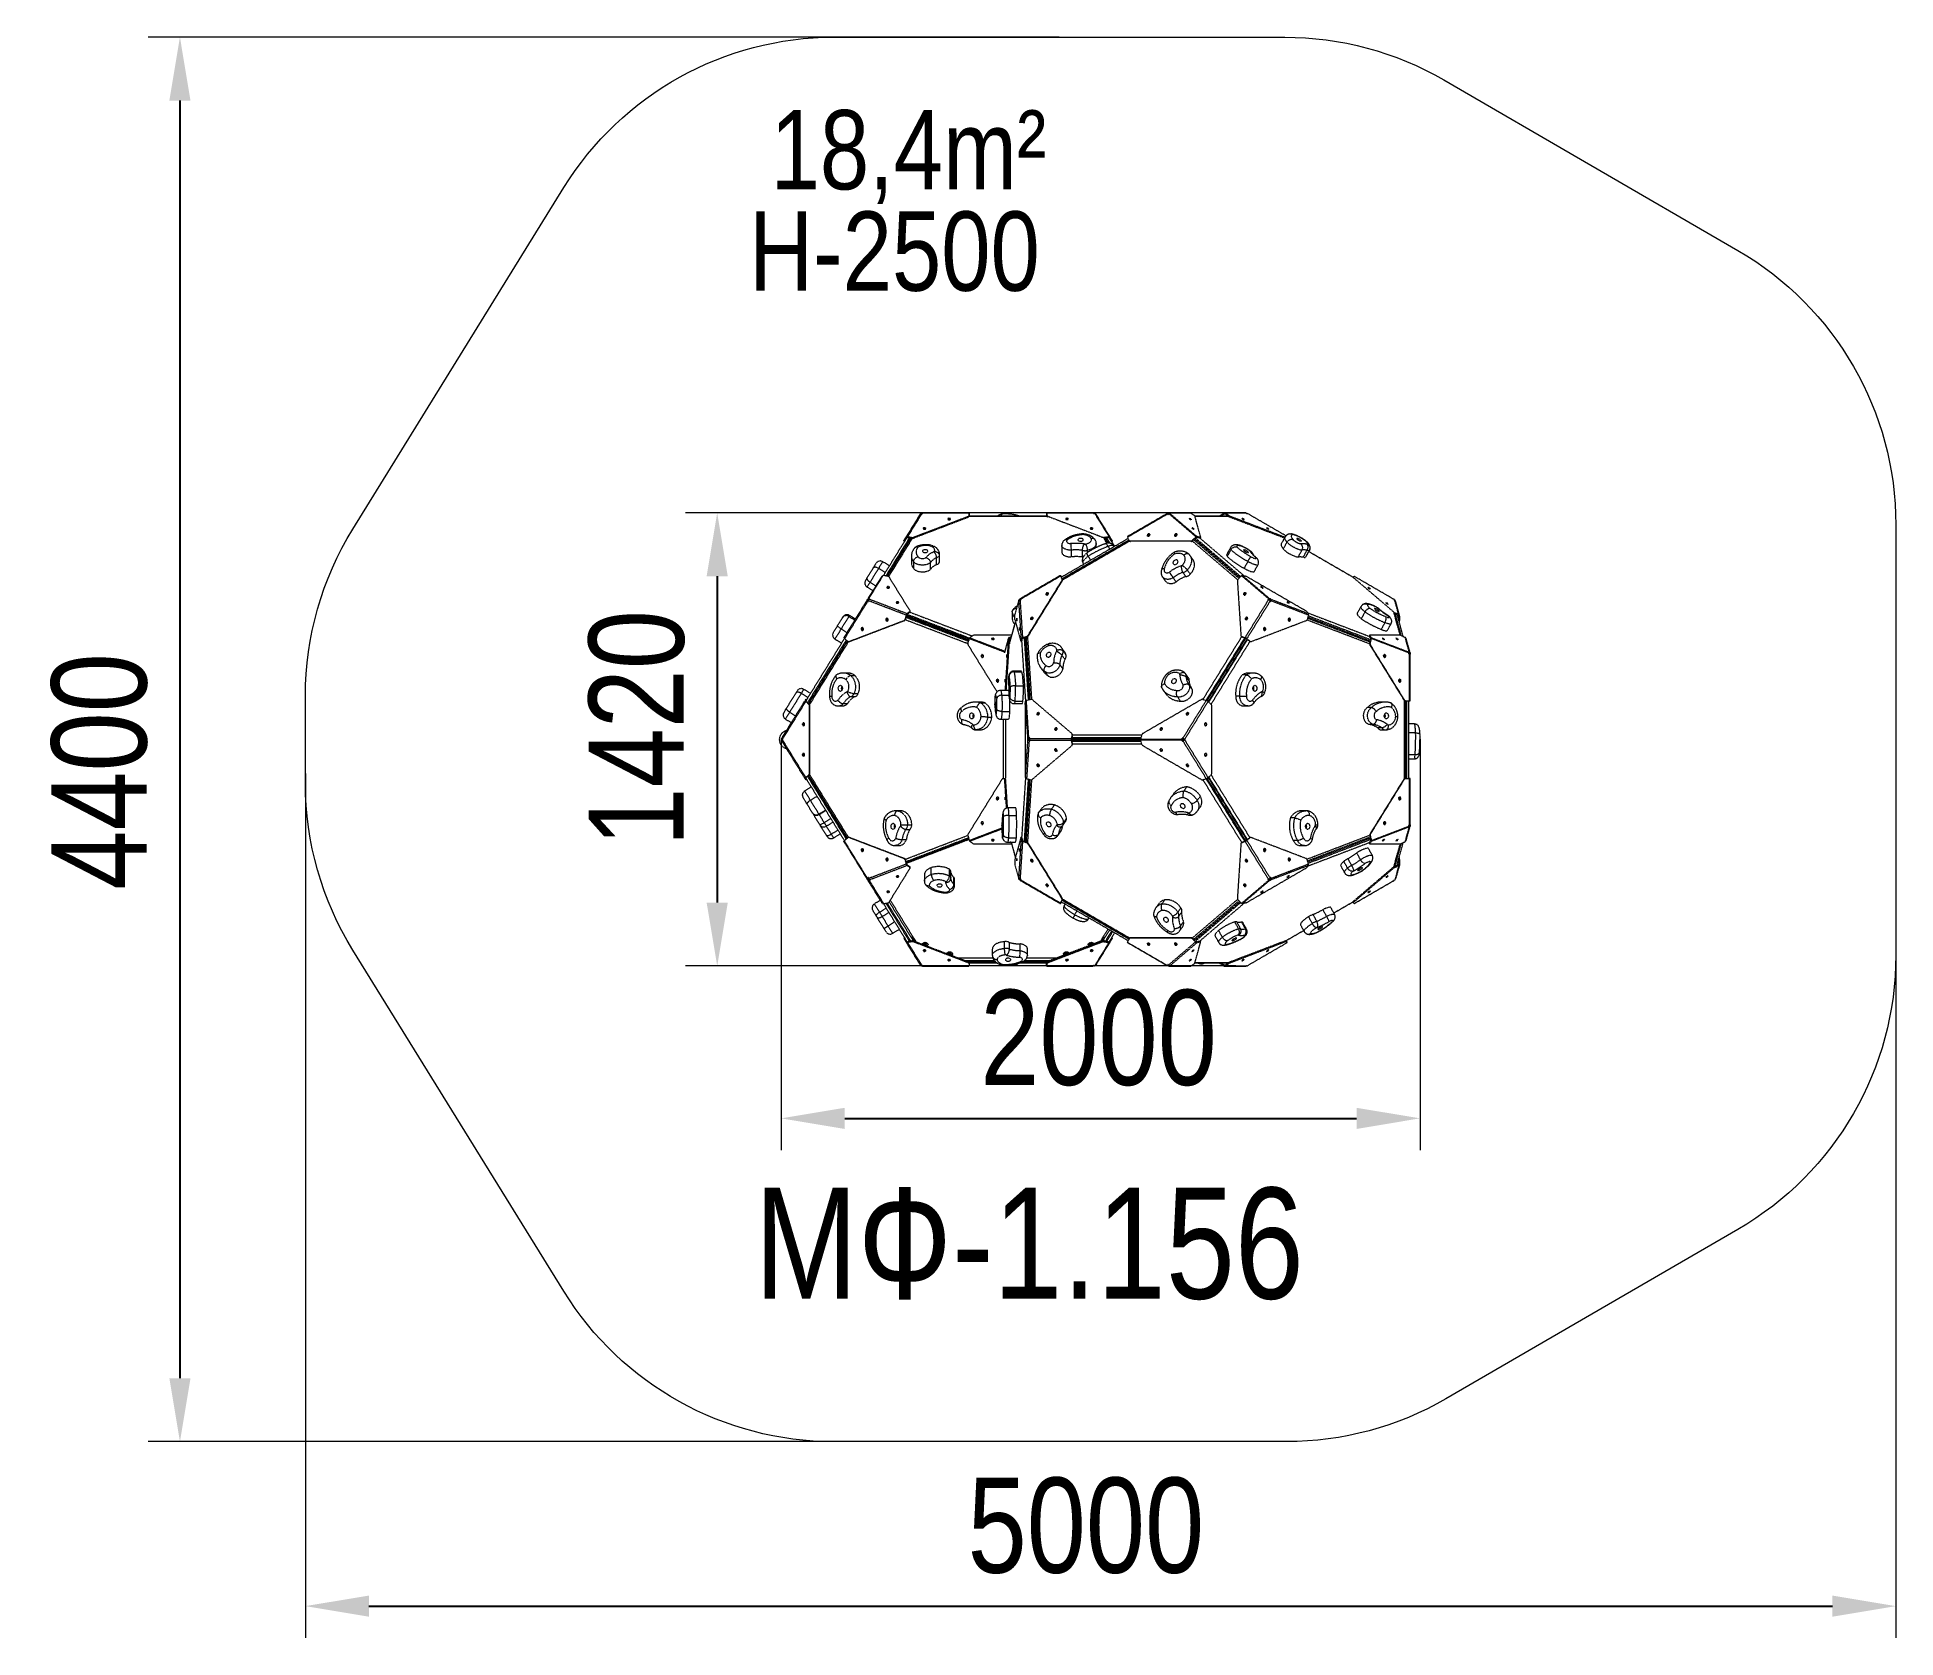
# Model space of a CAD drawing. Header units: millimetres. Extents: x -3321 to 2538, y -2690 to 2358.
import ezdxf

# ---------------------------------------------------------------- set-up
doc = ezdxf.new("R2010")
doc.units = ezdxf.units.MM
doc.linetypes.add('HIDDEN', pattern=[1.905, 1.27, -0.635])
for name, color, linetype in [('DIKOM_АРТИКУЛ', 7, 'Continuous'), ('DIKOM_ЗОНА', 90, 'Continuous'), ('DIKOM_ОБЪЕКТ', 7, 'Continuous'), ('DIKOM_РАЗМЕР_ЗОНА', 7, 'Continuous'), ('DIKOM_РАЗМЕР_ОБЪЕКТА', 7, 'Continuous')]:
    doc.layers.add(name, color=color, linetype=linetype)
doc.styles.add('style1', font='arialbd.ttf', dxfattribs={"width": 0.8})
doc.dimstyles.new('1-50', dxfattribs={"dimtxt": 300, "dimasz": 200, "dimexe": 100, "dimexo": 0, "dimgap": 100, "dimtad": 1, "dimtxsty": 'style1', "dimcen": 200, "dimclrd": 7, "dimclre": 7, "dimclrt": 7, "dimadec": 1, "dimazin": 2, "dimtfac": 1, "dimtmove": 0, "dimatfit": 2, "dimfxl": 0, "dimlwd": 25, "dimlwe": 18, "dimarcsym": 0})

msp = doc.modelspace()

# ---------------------------------------------------------------- texts
at = {"layer": 'DIKOM_АРТИКУЛ', "insert": (-1060.269, -1270.202), "char_height": 350, "attachment_point": 1, "style": 'style1'}
msp.add_mtext_dynamic_manual_height_columns('{\\fArial|b0|i0|c204|p34;МФ-1.156}', width=1759.4069, gutter_width=20, heights=[0], dxfattribs=at)
at = {"layer": 'DIKOM_РАЗМЕР_ОБЪЕКТА', "char_height": 250, "attachment_point": 1, "style": 'style1'}
for s, width, insert in [('{\\fArial|b0|i0|c204|p34;18,4m²}', 975.74933, (-1009.119, 2127.868)), ('{\\fArial|b0|i0|c204|p34;H-2500}', 1030.819, (-1076.605, 1808.175))]:
    msp.add_mtext_dynamic_manual_height_columns(s, width=width, gutter_width=20, heights=[0], dxfattribs=dict(at, insert=insert))

# ---------------------------------------------------------------- blocks, each defined once
blk = doc.blocks.new('*D0')
at = {"layer": 'Defpoints', "color": 0, "transparency": 16777216}
for p in [(-975.4, 143.3), (1038.1, 143.7), (1038.1, -1051.6)]:
    blk.add_point(p, dxfattribs=at)
at = {"layer": 'DIKOM_РАЗМЕР_ОБЪЕКТА', "color": 7, "lineweight": 18, "transparency": 16777216}
for p, q in [((-975.4, 143.3), (-975.4, -1151.6)), ((1038.1, 143.7), (1038.1, -1151.6))]:
    blk.add_line(p, q, dxfattribs=at)
at = {"layer": 'DIKOM_РАЗМЕР_ОБЪЕКТА', "color": 7, "lineweight": 25, "transparency": 16777216}
blk.add_line((-775.4, -1051.6), (838.1, -1051.6), dxfattribs=at)
at = {"layer": 'DIKOM_РАЗМЕР_ОБЪЕКТА', "color": 7, "transparency": 16777216}
for points in [[(-775.4, -1018.3), (-775.4, -1085), (-975.4, -1051.6)], [(838.1, -1018.3), (838.1, -1085), (1038.1, -1051.6)]]:
    blk.add_solid(points, dxfattribs=at)
at = {"layer": 'DIKOM_РАЗМЕР_ОБЪЕКТА', "color": 7, "transparency": 16777216, "insert": (24.8, -798.5), "char_height": 300, "attachment_point": 5, "style": 'style1'}
blk.add_mtext('{\\fArial|b0|i0|c204|p34;2000}', dxfattribs=at)
blk = doc.blocks.new('*D1')
at = {"layer": 'Defpoints', "color": 0, "transparency": 16777216}
for p in [(484, 857.9), (-1177.4, -571.1), (457.7, -571.1)]:
    blk.add_point(p, dxfattribs=at)
at = {"layer": 'DIKOM_РАЗМЕР_ОБЪЕКТА', "color": 7, "lineweight": 18, "transparency": 16777216}
for p, q in [((484, 857.9), (-1277.4, 857.9)), ((457.7, -571.1), (-1277.4, -571.1))]:
    blk.add_line(p, q, dxfattribs=at)
at = {"layer": 'DIKOM_РАЗМЕР_ОБЪЕКТА', "color": 7, "lineweight": 25, "transparency": 16777216}
blk.add_line((-1177.4, 657.9), (-1177.4, -371.1), dxfattribs=at)
at = {"layer": 'DIKOM_РАЗМЕР_ОБЪЕКТА', "color": 7, "transparency": 16777216}
for points in [[(-1210.8, 657.9), (-1144.1, 657.9), (-1177.4, 857.9)], [(-1210.8, -371.1), (-1144.1, -371.1), (-1177.4, -571.1)]]:
    blk.add_solid(points, dxfattribs=at)
at = {"layer": 'DIKOM_РАЗМЕР_ОБЪЕКТА', "color": 7, "transparency": 16777216, "insert": (-1430.6, 178.4), "char_height": 300, "attachment_point": 5, "rotation": 90, "style": 'style1'}
blk.add_mtext('{\\fArial|b0|i0|c204|p34;1420}', dxfattribs=at)
blk = doc.blocks.new('*D2')
at = {"layer": 'Defpoints', "color": 0, "transparency": 16777216}
for p in [(2538.1, 141.6), (-2475.4, 35.4), (2538.1, -2589.7)]:
    blk.add_point(p, dxfattribs=at)
at = {"layer": 'DIKOM_РАЗМЕР_ЗОНА', "color": 7, "lineweight": 18, "transparency": 16777216}
for p, q in [((2538.1, 141.6), (2538.1, -2689.7)), ((-2475.4, 35.4), (-2475.4, -2689.7))]:
    blk.add_line(p, q, dxfattribs=at)
at = {"layer": 'DIKOM_РАЗМЕР_ЗОНА', "color": 7, "lineweight": 25, "transparency": 16777216}
blk.add_line((-2275.4, -2589.7), (2338.1, -2589.7), dxfattribs=at)
at = {"layer": 'DIKOM_РАЗМЕР_ЗОНА', "color": 7, "transparency": 16777216}
for points in [[(-2275.4, -2556.4), (-2275.4, -2623.1), (-2475.4, -2589.7)], [(2338.1, -2556.4), (2338.1, -2623.1), (2538.1, -2589.7)]]:
    blk.add_solid(points, dxfattribs=at)
at = {"layer": 'DIKOM_РАЗМЕР_ЗОНА', "color": 7, "transparency": 16777216, "insert": (-15.2, -2336.6), "char_height": 300, "attachment_point": 5, "style": 'style1'}
blk.add_mtext('{\\fArial|b0|i0|c204|p34;5000}', dxfattribs=at)
blk = doc.blocks.new('*D3')
at = {"layer": 'Defpoints', "color": 0, "transparency": 16777216}
for p in [(-99.2, 2357.9), (-2871.1, -2071.1), (-536.7, -2071.1)]:
    blk.add_point(p, dxfattribs=at)
at = {"layer": 'DIKOM_РАЗМЕР_ЗОНА', "color": 7, "lineweight": 18, "transparency": 16777216}
for p, q in [((-99.2, 2357.9), (-2971.1, 2357.9)), ((-536.7, -2071.1), (-2971.1, -2071.1))]:
    blk.add_line(p, q, dxfattribs=at)
at = {"layer": 'DIKOM_РАЗМЕР_ЗОНА', "color": 7, "lineweight": 25, "transparency": 16777216}
blk.add_line((-2871.1, 2157.9), (-2871.1, -1871.1), dxfattribs=at)
at = {"layer": 'DIKOM_РАЗМЕР_ЗОНА', "color": 7, "transparency": 16777216}
for points in [[(-2904.5, 2157.9), (-2837.8, 2157.9), (-2871.1, 2357.9)], [(-2904.5, -1871.1), (-2837.8, -1871.1), (-2871.1, -2071.1)]]:
    blk.add_solid(points, dxfattribs=at)
at = {"layer": 'DIKOM_РАЗМЕР_ЗОНА', "color": 7, "transparency": 16777216, "insert": (-3124.3, 42.4), "char_height": 300, "attachment_point": 5, "rotation": 90, "style": 'style1'}
blk.add_mtext('{\\fArial|b0|i0|c204|p34;4400}', dxfattribs=at)

# ---------------------------------------------------------------- dimensions: what is measured, and where the dimension line sits
at = {"layer": 'DIKOM_РАЗМЕР_ЗОНА'}
dim = msp.add_linear_dim(base=(-2871.132, -2071.133), p1=(-99.199, 2357.853), p2=(-536.746, -2071.133), angle=90, text='{\\fArial|b0|i0|c204|p34;4400}', dimstyle='1-50', dxfattribs=at)
dim.commit()
dim.dimension.update_dxf_attribs({"geometry": '*D3', "text_midpoint": (-2871.132, 42.424), "dimtype": 160})
dim = msp.add_linear_dim(base=(2538.072, -2589.749), p1=(-2475.399, 35.407), p2=(2538.072, 141.574), text='{\\fArial|b0|i0|c204|p34;5000}', dimstyle='1-50', dxfattribs=at)
dim.commit()
dim.dimension.update_dxf_attribs({"geometry": '*D2', "text_midpoint": (-15.23, -2589.749), "dimtype": 160})
at = {"layer": 'DIKOM_РАЗМЕР_ОБЪЕКТА'}
dim = msp.add_linear_dim(base=(-1177.437, -571.133), p1=(483.995, 857.853), p2=(457.725, -571.133), angle=90, text='{\\fArial|b0|i0|c204|p34;1420}', dimstyle='1-50', dxfattribs=at)
dim.commit()
dim.dimension.update_dxf_attribs({"geometry": '*D1', "text_midpoint": (-1177.437, 178.436), "dimtype": 160})
dim = msp.add_linear_dim(base=(1038.072, -1051.644), p1=(-975.399, 143.261), p2=(1038.072, 143.663), text='{\\fArial|b0|i0|c204|p34;2000}', dimstyle='1-50', dxfattribs=at)
dim.commit()
dim.dimension.update_dxf_attribs({"geometry": '*D0', "text_midpoint": (24.765, -1051.644), "dimtype": 160})

# ---------------------------------------------------------------- linework, layer by layer
at = {"layer": 'DIKOM_ЗОНА', "color": 3, "lineweight": 15}
msp.add_lwpolyline([(-810.401, -2071.133, -0.25993321), (-1661.051, -1596.864), (-2326.05, -520.873, -0.13928395), (-2475.399, 4.858), (-2475.399, 280.964, -0.13928395), (-2326.05, 806.695), (-1660.496, 1883.584, -0.25993321), (-809.845, 2357.853), (611.447, 2357.853, -0.1321914), (1113.281, 2222.817), (2039.905, 1685.209, -0.26738156), (2538.072, 820.245), (2538.072, -537.097, -0.26738156), (2039.905, -1402.061), (1119.437, -1936.097, -0.1321914), (617.604, -2071.133)], format="xyb", close=True, dxfattribs=at)
at = {"layer": 'DIKOM_ОБЪЕКТ', "color": 7, "linetype": 'HIDDEN', "lineweight": 15}
for p, q in [((-582.173, 780.913), (-536.881, 854.19)), ((-531.777, 856.14), (-577.069, 782.863)), ((-558.946, 780.906), (-385.144, 847.287)), ((-558.946, 778.354), (-385.144, 844.735)), ((-536.88, 854.191), (-536.006, 855.606)), ((-535.733, 855.438), (-536.006, 855.606)), ((-533.581, 856.275), (-533.373, 856.612)), ((-533.373, 856.309), (-533.373, 856.612)), ((-533.373, 856.612), (-531.778, 856.14)), ((-530.37, 855.724), (-531.777, 856.14)), ((-383.082, 857.849), (-529.965, 857.853)), ((-529.942, 857.853), (-529.942, 855.674)), ((-529.637, 856.957), (-529.319, 856.125)), ((-383.082, 856.952), (-529.637, 856.957)), ((-529.637, 855.713), (-529.637, 856.957)), ((-529.319, 855.93), (-529.319, 856.125)), ((-385.144, 844.735), (-385.144, 847.287)), ((-137.685, 846.171), (-383.258, 846.171)), ((-383.082, 856.952), (-383.083, 849.413)), ((-383.082, 854.401), (-383.083, 846.861)), ((-383.083, 849.413), (-383.083, 846.861)), ((-137.86, 847.216), (-383.083, 847.216)), ((-383.082, 856.952), (-383.082, 854.401)), ((-383.082, 856.952), (-383.082, 854.4)), ((-383.081, 849.412), (-383.082, 856.952)), ((-383.081, 847.216), (-383.082, 854.4)), ((-383.081, 847.216), (-383.081, 849.412)), ((-137.861, 856.953), (-137.861, 854.401)), ((-137.861, 856.953), (-137.861, 849.413)), ((-137.861, 854.401), (-137.861, 847.216)), ((-137.861, 854.401), (-137.86, 854.401)), ((-137.861, 849.413), (-137.861, 847.216)), ((9.023, 857.847), (-137.86, 857.849)), ((8.695, 856.95), (-137.86, 856.952)), ((-137.86, 849.412), (-137.86, 856.952)), ((-137.86, 856.952), (-137.86, 854.401)), ((-137.86, 846.86), (-137.86, 854.401)), ((-137.86, 846.86), (-137.86, 849.412)), ((-135.799, 847.285), (37.492, 781.082)), ((-135.799, 847.285), (-135.799, 844.734)), ((8.377, 856.118), (8.695, 856.95)), ((8.377, 855.923), (8.377, 856.118)), ((8.695, 855.697), (8.695, 856.95)), ((9, 855.656), (9, 857.846)), ((12.431, 856.605), (9.428, 855.717)), ((9.428, 855.717), (10.834, 856.133)), ((9.428, 855.717), (9.428, 855.717)), ((57.847, 783.104), (12.431, 856.605)), ((13.608, 854.7), (15.064, 855.599)), ((15.064, 855.599), (60.48, 782.099)), ((241.961, 856.318), (115.499, 782.949)), ((242.53, 854.19), (116.228, 780.913)), ((243.541, 853.701), (241.983, 856.312)), ((242.787, 852.942), (242.53, 854.19)), ((243.671, 852.613), (242.53, 854.19)), ((243.044, 852.588), (242.787, 852.942)), ((243.069, 856.125), (244.131, 856.957)), ((244.458, 853.613), (243.069, 856.125)), ((245.97, 855.606), (243.949, 852.942)), ((245.338, 854.773), (244.131, 856.957)), ((332.016, 782.108), (245.97, 855.606)), ((312.487, 857.849), (246.806, 857.853)), ((247.376, 854.405), (247.383, 854.405)), ((247.381, 854.401), (248.603, 856.612)), ((248.603, 856.612), (334.649, 783.113)), ((251.231, 855.724), (248.603, 856.612)), ((249.429, 856.333), (249.774, 856.957)), ((249.774, 856.957), (251.12, 856.125)), ((315.309, 856.952), (249.774, 856.957)), ((250.95, 855.818), (251.12, 856.125)), ((326.219, 849.412), (315.309, 856.952)), ((346.678, 781.09), (328.375, 847.285)), ((433.944, 847.216), (328.394, 847.216)), ((435.535, 846.171), (328.683, 846.171)), ((406.231, 847.216), (406.251, 847.287)), ((406.29, 847.216), (406.251, 847.287)), ((419.317, 856.952), (408.407, 849.413)), ((408.407, 849.413), (409.621, 847.216)), ((420.728, 854.401), (410.331, 847.216)), ((419.317, 856.952), (420.728, 854.401)), ((420.728, 854.401), (423.549, 854.401)), ((487.833, 857.853), (422.138, 857.849)), ((424.96, 856.952), (423.549, 854.4)), ((434.459, 846.86), (423.549, 854.4)), ((490.508, 856.957), (424.96, 856.952)), ((435.87, 849.412), (424.96, 856.952)), ((434.459, 846.86), (435.87, 849.412)), ((439.869, 847.285), (438.458, 844.734)), ((438.458, 844.734), (611.071, 778.799)), ((439.869, 847.285), (612.491, 781.347)), ((491.57, 856.125), (490.508, 856.957)), ((492.201, 855.748), (492.679, 856.612)), ((492.596, 855.679), (492.621, 855.724)), ((492.679, 856.612), (492.621, 855.724)), ((615.518, 785.332), (492.679, 856.612)), ((-653.156, 660.325), (-579.481, 779.534)), ((-571.373, 779.338), (-645.797, 658.918)), ((-641.591, 658.115), (-567.12, 778.611)), ((-566.281, 778.468), (-640.762, 657.956)), ((-562.111, 777.855), (-636.863, 656.904)), ((-586.802, 767.713), (-589.354, 769.29)), ((-589.343, 769.282), (-589.354, 769.29)), ((-589.343, 769.282), (-586.791, 767.705)), ((-588.271, 771.044), (-582.173, 780.913)), ((-588.271, 771.044), (-585.719, 769.467)), ((-586.791, 767.705), (-586.802, 767.713)), ((-585.719, 769.467), (-579.621, 779.336)), ((-579.621, 779.336), (-582.173, 780.913)), ((-577.069, 782.863), (-563.43, 780.533)), ((-577.069, 780.311), (-577.069, 782.863)), ((-577.069, 780.311), (-563.43, 777.981)), ((-563.43, 777.981), (-563.43, 780.533)), ((-558.946, 780.906), (-558.946, 778.354)), ((118.185, 776.899), (-92.858, 654.456)), ((120.535, 772.079), (-90.508, 649.636)), ((121.272, 770.649), (-89.802, 648.188)), ((122.772, 768.652), (-88.864, 645.865)), ((37.492, 778.542), (37.492, 781.082)), ((51.136, 761.724), (41.041, 778.059)), ((41.812, 778.13), (41.477, 778.086)), ((41.812, 780.682), (57.847, 783.104)), ((41.812, 780.682), (41.812, 778.13)), ((41.812, 778.13), (57.847, 780.552)), ((55.304, 762.34), (45.227, 778.646)), ((46.075, 778.774), (56.2, 762.392)), ((61.28, 761.78), (50.376, 779.424)), ((57.847, 780.552), (57.847, 783.104)), ((57.847, 780.652), (57.928, 780.522)), ((57.847, 780.65), (75.479, 752.122)), ((60.48, 782.099), (57.928, 780.522)), ((64.842, 769.333), (57.928, 780.522)), ((58.666, 779.327), (58.628, 779.386)), ((67.394, 770.91), (60.48, 782.099)), ((64.842, 769.333), (67.394, 770.91)), ((65.853, 767.696), (64.842, 769.333)), ((68.405, 769.273), (65.853, 767.696)), ((67.394, 770.91), (68.405, 769.273)), ((121.04, 771.044), (116.228, 780.913)), ((121.298, 770.613), (122.439, 769.036)), ((124.173, 769.29), (315.765, 769.282)), ((124.173, 769.29), (125.314, 767.713)), ((316.906, 767.705), (315.765, 769.282)), ((319.743, 770.919), (332.016, 782.108)), ((319.743, 770.919), (320.884, 769.342)), ((463.105, 646.857), (320.267, 768.855)), ((320.884, 769.342), (333.157, 780.53)), ((467.188, 651.17), (324.728, 772.846)), ((327.784, 775.632), (470.078, 654.099)), ((472.759, 656.818), (330.621, 778.219)), ((333.157, 780.53), (332.016, 782.108)), ((332.968, 780.792), (333.238, 780.561)), ((334.649, 783.113), (333.238, 780.561)), ((343.914, 778.138), (333.238, 780.561)), ((345.325, 780.69), (334.649, 783.113)), ((343.914, 778.138), (345.325, 780.69)), ((344.365, 778.057), (483.608, 659.13)), ((345.251, 778.246), (346.662, 780.797)), ((612.379, 781.165), (600.623, 759.899)), ((618.707, 765.702), (606.951, 744.436)), ((-655.678, 703.798), (-668.633, 682.836)), ((-634.412, 690.654), (-655.678, 703.798)), ((-565.412, 721.77), (-565.412, 700.504)), ((-558.405, 704.257), (-558.405, 682.99)), ((-486.712, 715.946), (-486.712, 694.679)), ((-477.45, 722.848), (-477.45, 701.582)), ((-476.631, 706.021), (-476.631, 727.288)), ((-91.36, 755.336), (-91.36, 734.069)), ((-61.926, 740.088), (-61.926, 718.822)), ((-26.889, 739.866), (-26.889, 718.6)), ((-10.848, 739.376), (-10.848, 732.261)), ((-7.876, 720.872), (-0.714, 707.916)), ((17.477, 748.279), (17.477, 760.956)), ((55.022, 751.937), (59.912, 743.09)), ((73.126, 750.757), (71.295, 754.069)), ((322.179, 710.632), (312.669, 723.776)), ((440.654, 747.93), (428.899, 726.664)), ((442.012, 741.785), (430.256, 720.519)), ((495.304, 704.257), (483.549, 682.99)), ((665.481, 740.088), (653.725, 718.822)), ((681.471, 739.866), (669.715, 718.6)), ((677.521, 717.922), (689.276, 739.189)), ((677.7, 718.246), (677.825, 718.449)), ((677.825, 718.449), (689.581, 739.715)), ((827.635, 654.138), (687.287, 735.565)), ((827.731, 654.311), (687.383, 735.738)), ((689.581, 739.715), (689.466, 739.528)), ((-709.905, 644.588), (-703.991, 654.157)), ((-703.991, 654.157), (-686.113, 683.084)), ((-702.558, 586.093), (-657.13, 659.575)), ((-654.497, 660.581), (-699.925, 587.099)), ((-668.633, 682.836), (-695.74, 638.976)), ((-686.113, 683.084), (-676.324, 698.924)), ((-668.633, 682.836), (-647.367, 669.692)), ((-657.13, 659.575), (-655.675, 658.676)), ((-638.816, 657.584), (-654.497, 660.581)), ((-569.585, 548.824), (-635.768, 655.926)), ((-505.571, 700.42), (-505.571, 679.154)), ((-95.834, 660.339), (-222.293, 586.978)), ((-95.105, 658.303), (-221.41, 585.032)), ((-198.134, 470.825), (-90.714, 644.62)), ((-95.644, 660.253), (-94.233, 657.701)), ((-92.915, 657.923), (-95.644, 660.253)), ((-95.105, 658.303), (-90.295, 648.434)), ((-95.105, 658.303), (-93.964, 656.726)), ((-94.338, 657.64), (-94.233, 657.701)), ((-91.505, 655.371), (-94.233, 657.701)), ((-93.964, 656.726), (-89.153, 646.857)), ((-91.505, 655.371), (-92.915, 657.923)), ((-92.915, 657.923), (-92.848, 657.841)), ((-91.438, 655.289), (-92.848, 657.841)), ((-91.438, 655.289), (-91.505, 655.371)), ((-89.573, 643.043), (-90.714, 644.62)), ((-90.295, 648.434), (-89.153, 646.857)), ((-24.651, 699.91), (-22.19, 695.456)), ((226.226, 655.714), (235.736, 642.571)), ((259.825, 652.972), (269.335, 639.829)), ((290.161, 670.2), (299.671, 657.057)), ((304.298, 677.579), (313.809, 664.436)), ((463.877, 647.814), (475.479, 659.575)), ((561.521, 586.093), (475.479, 659.575)), ((476.89, 658.37), (478.112, 660.581)), ((478.112, 660.581), (564.154, 587.099)), ((489.46, 657.584), (478.112, 660.581)), ((677.82, 548.824), (493.223, 655.926)), ((515.624, 672.981), (527.379, 694.247)), ((827.908, 654.631), (827.537, 653.96)), ((827.945, 654.683), (830.623, 657.68)), ((828.982, 653.024), (828.611, 652.353)), ((828.982, 653.024), (954.383, 545.923)), ((957.296, 584.198), (830.623, 657.68)), ((-741.716, 522.739), (-686.317, 612.376)), ((-695.74, 638.976), (-705.031, 623.942)), ((-705.031, 623.942), (-686.311, 612.373)), ((-703.785, 584.108), (-702.558, 586.093)), ((-700.006, 584.516), (-702.558, 586.093)), ((-699.925, 587.099), (-696.503, 586.889)), ((-699.925, 584.547), (-699.925, 587.099)), ((-696.101, 586.24), (-697.289, 585.665)), ((-696.503, 586.045), (-696.503, 586.889)), ((-695.74, 638.976), (-677.018, 627.405)), ((-640.511, 621.532), (-640.727, 620.896)), ((-225.043, 585.007), (-222.134, 586.234)), ((-196.992, 469.248), (-89.573, 643.043)), ((-138.651, 598.942), (-138.592, 598.511)), ((462.309, 644.119), (473.611, 470.835)), ((558.706, 584.108), (561.521, 586.093)), ((562.663, 584.516), (561.521, 586.093)), ((562.743, 584.547), (564.154, 587.099)), ((564.154, 587.099), (565.988, 586.889)), ((564.577, 584.337), (565.988, 586.889)), ((565.697, 583.688), (567.107, 586.24)), ((567.107, 586.24), (567.408, 585.665)), ((-798.557, 501.147), (-782.311, 527.432)), ((-762.333, 531.226), (-786.683, 491.827)), ((-782.311, 527.432), (-781.076, 529.431)), ((-777.813, 464.335), (-704.533, 582.898)), ((-702.583, 579.744), (-775.864, 461.18)), ((-760.43, 534.305), (-762.333, 531.226)), ((-762.333, 531.226), (-743.618, 519.66)), ((-741.716, 522.738), (-760.43, 534.305)), ((-704.533, 582.898), (-704.434, 583.057)), ((-701.981, 581.321), (-704.533, 582.898)), ((-701.883, 581.48), (-704.434, 583.057)), ((-701.233, 582.531), (-703.785, 584.108)), ((-701.653, 578.557), (-702.583, 579.744)), ((-701.006, 579.744), (-702.583, 579.744)), ((-701.981, 581.321), (-701.883, 581.48)), ((-700.726, 578.557), (-701.653, 578.557)), ((-701.233, 582.531), (-700.006, 584.516)), ((-700.579, 579.198), (-701.006, 579.744)), ((-700.443, 580.561), (-700.602, 578.958)), ((-581.88, 535.264), (-700.443, 580.561)), ((-700.006, 584.516), (-699.925, 584.647)), ((-699.925, 584.547), (-698.737, 584.474)), ((-697.289, 585.665), (-578.725, 540.368)), ((-610.845, 573.532), (-611.062, 572.894)), ((-581.88, 535.264), (-585.65, 521.626)), ((-580.303, 535.264), (-584.073, 521.626)), ((-582.227, 528.306), (-385.097, 453.009)), ((-384.918, 453.744), (-582.026, 529.032)), ((-384.888, 453.865), (-581.993, 529.153)), ((-581.991, 529.152), (-581.184, 532.075)), ((-581.88, 535.264), (-580.303, 535.264)), ((-581.185, 532.075), (-384.166, 456.821)), ((-580.448, 534.738), (-383.508, 459.514)), ((-381.461, 462.134), (-578.999, 537.587)), ((-570.296, 546.467), (-578.725, 540.368)), ((-570.296, 543.915), (-578.725, 537.816)), ((-578.725, 540.368), (-578.725, 537.816)), ((-570.296, 543.915), (-570.296, 546.467)), ((-569.667, 544.526), (-373.147, 469.462)), ((-569.341, 545.46), (-569.341, 548.012)), ((-247.274, 545.269), (-247.274, 524.003)), ((-226.671, 582.374), (-239.213, 536.951)), ((-238.701, 521.27), (-239.213, 536.951)), ((-226.635, 578.952), (-226.671, 582.374)), ((-224.437, 582.374), (-226.671, 582.374)), ((-226.491, 578.952), (-226.635, 578.952)), ((-226.426, 579.738), (-226.524, 578.551)), ((-218.694, 461.171), (-226.426, 579.738)), ((-225.77, 582.374), (-225.043, 585.007)), ((-223.724, 582.62), (-225.043, 585.007)), ((-221.255, 583.051), (-222.733, 582.892)), ((-222.733, 582.892), (-215, 464.325)), ((-222.549, 582.912), (-220.724, 583.682)), ((-222.032, 585.884), (-220.821, 584.011)), ((-221.41, 585.032), (-220.606, 584.102)), ((-220.481, 583.748), (-221.41, 585.032)), ((-220.724, 583.682), (-221.405, 584.915)), ((-219.464, 582.525), (-220.606, 584.102)), ((486.884, 464.335), (560.164, 582.898)), ((565.601, 579.744), (492.321, 461.18)), ((559.529, 582.971), (558.706, 584.108)), ((560.164, 582.898), (558.774, 583.057)), ((560.313, 582.859), (562.663, 584.516)), ((562.473, 584.778), (562.743, 584.547)), ((562.743, 584.547), (564.577, 584.337)), ((566.531, 578.557), (565.601, 579.744)), ((565.697, 583.688), (565.998, 583.113)), ((565.998, 583.113), (567.408, 585.665)), ((566.164, 580.561), (566.029, 579.198)), ((566.164, 580.561), (567.741, 580.561)), ((566.217, 578.958), (567.582, 578.958)), ((567.408, 585.665), (685.972, 540.368)), ((567.741, 580.561), (567.582, 578.958)), ((686.305, 535.264), (567.741, 580.561)), ((680.914, 546.467), (685.972, 540.368)), ((686.305, 535.264), (682.534, 521.626)), ((684.204, 542.5), (877.887, 468.52)), ((684.571, 528.993), (881.673, 453.706)), ((882.595, 457.475), (685.601, 532.72)), ((852.168, 562.778), (840.412, 541.511)), ((864.535, 545.269), (852.779, 524.003)), ((954.012, 545.252), (954.383, 545.923)), ((975.559, 471.778), (955.565, 544.115)), ((956.011, 583.883), (956.069, 583.988)), ((956.069, 583.988), (957.296, 584.198)), ((956.823, 583.341), (957.296, 584.198)), ((958.192, 582.764), (956.83, 583.338)), ((958.112, 543.565), (957.539, 542.528)), ((958.112, 543.565), (970.709, 537.467)), ((970.709, 537.467), (958.192, 582.764)), ((959.063, 539.87), (969.299, 534.915)), ((978.071, 471.102), (959.064, 539.87)), ((979.181, 470.593), (960.183, 539.328)), ((973.672, 533.961), (961.136, 579.324)), ((985.217, 467.671), (966.219, 536.406)), ((969.299, 534.915), (970.709, 537.467)), ((970.452, 533.897), (970.876, 532.363)), ((970.876, 532.363), (970.538, 520.778)), ((970.876, 532.363), (973.864, 532.363)), ((973.864, 532.363), (973.466, 518.725)), ((-811.336, 480.47), (-811.31, 480.511)), ((-811.31, 480.511), (-798.557, 501.147)), ((-786.683, 491.827), (-806.436, 459.865)), ((-786.683, 491.827), (-767.969, 480.262)), ((-762.181, 452.041), (-588.381, 518.416)), ((-760.603, 452.041), (-586.804, 518.416)), ((-586.804, 518.416), (-588.381, 518.416)), ((-585.65, 521.626), (-584.073, 521.626)), ((-387.054, 444.99), (-584.561, 520.431)), ((-371.195, 470.777), (-381.461, 463.863)), ((-249.456, 471.786), (-367.254, 471.788)), ((-237.52, 514.971), (-256.707, 445.554)), ((-237.375, 514.445), (-256.693, 444.55)), ((-238.418, 518.222), (-220.137, 452.032)), ((-198.134, 470.825), (-196.992, 469.248)), ((-186.651, 521.276), (-186.592, 520.846)), ((474.177, 469.218), (475.318, 467.641)), ((506.004, 452.041), (679.803, 518.416)), ((879.456, 444.425), (681.739, 519.946)), ((880.77, 450.011), (683.56, 525.338)), ((879.222, 471.557), (877.818, 469.016)), ((879.495, 470.755), (878.085, 468.203)), ((879.495, 470.755), (884.912, 463.84)), ((975.595, 471.778), (879.794, 471.767)), ((927.422, 511.688), (915.666, 490.421)), ((935.184, 486.924), (946.94, 508.19)), ((971.106, 518.725), (973.466, 518.725)), ((973.178, 515.515), (971.993, 515.515)), ((973.178, 515.515), (972.585, 513.372)), ((978.972, 470.694), (991.569, 464.596)), ((-897.886, 264.343), (-776.104, 461.391)), ((-770.72, 456.787), (-892.787, 259.28)), ((-889.709, 256.651), (-767.643, 454.158)), ((-767.036, 453.64), (-889.102, 256.133)), ((-763.625, 451.798), (-886.213, 253.448)), ((-806.435, 459.868), (-806.462, 459.824)), ((-806.462, 459.824), (-785.196, 446.681)), ((-806.436, 459.865), (-785.17, 446.722)), ((-775.864, 461.18), (-765.995, 452.751)), ((-763.495, 451.796), (-761.918, 451.796)), ((-762.181, 452.041), (-760.603, 452.041)), ((-387.007, 445.195), (-383.088, 461.23)), ((-386.361, 440.875), (-295.242, 293.434)), ((-384.25, 456.853), (-385.057, 453.93)), ((-271.638, 418.661), (-383.088, 461.23)), ((-383.088, 461.23), (-381.511, 461.23)), ((-271.488, 419.206), (-381.511, 461.23)), ((-381.461, 461.311), (-381.461, 463.863)), ((-381.461, 463.863), (-270.825, 421.605)), ((-381.461, 461.311), (-271.463, 419.297)), ((-272.228, 419.489), (-272.228, 419.589)), ((-260.101, 459.508), (-271.885, 416.868)), ((-259.908, 461.106), (-271.636, 418.671)), ((-269.152, 297.521), (-259.766, 441.386)), ((-266.164, 297.521), (-256.779, 441.386)), ((-259.703, 445.87), (-260.101, 459.508)), ((-257.113, 459.508), (-260.101, 459.508)), ((-256.779, 441.386), (-259.766, 441.386)), ((-259.703, 445.87), (-256.715, 445.87)), ((-256.715, 445.87), (-257.113, 459.508)), ((-257.029, 456.654), (-255.535, 462.06)), ((-256.946, 464.612), (-250.588, 467.69)), ((-255.535, 462.06), (-256.946, 464.612)), ((-255.535, 462.06), (-251.621, 463.955)), ((-219.998, 451.787), (-217.01, 451.787)), ((-219.734, 452.742), (-218.694, 461.171)), ((-219.734, 452.742), (-216.746, 452.742)), ((-215.706, 461.171), (-218.694, 461.171)), ((-204.557, 263.914), (-216.84, 452.162)), ((-216.746, 452.742), (-215.706, 461.171)), ((-215, 464.325), (-201.76, 468.095)), ((-213.859, 462.748), (-215, 464.325)), ((-213.859, 462.748), (-200.618, 466.517)), ((-209.856, 463.888), (-197.025, 267.234)), ((-193.106, 268.229), (-205.945, 465.001)), ((-203.9, 465.583), (-191.057, 268.75)), ((-200.618, 466.517), (-201.76, 468.095)), ((-199.401, 467.012), (-186.52, 269.602)), ((-82.158, 419.507), (-91.668, 432.65)), ((-87.273, 422.644), (-77.763, 409.5)), ((353.856, 269.482), (475.937, 467.013)), ((485.38, 463.651), (363.386, 266.262)), ((365.672, 265.395), (487.714, 462.863)), ((366.919, 264.75), (489.027, 462.325)), ((492.346, 459.812), (370.288, 262.318)), ((492.914, 459.326), (370.857, 261.833)), ((372.233, 260.657), (494.291, 458.151)), ((501.604, 452.121), (379.459, 254.485)), ((475.728, 468.104), (486.884, 464.335)), ((475.728, 468.104), (476.869, 466.527)), ((476.869, 466.527), (488.025, 462.758)), ((488.025, 462.758), (486.884, 464.335)), ((490.744, 461.18), (492.321, 461.18)), ((490.744, 461.18), (500.613, 452.751)), ((492.321, 461.18), (502.19, 452.751)), ((500.613, 452.751), (502.19, 452.751)), ((503.113, 451.796), (504.69, 451.796)), ((878.085, 468.203), (883.502, 461.288)), ((879.587, 445.171), (883.507, 461.207)), ((879.587, 445.171), (881.164, 445.171)), ((881.811, 440.851), (880.234, 440.852)), ((880.234, 440.852), (987.341, 267.565)), ((881.164, 445.171), (885.084, 461.207)), ((881.811, 440.851), (988.918, 267.565)), ((883.502, 461.288), (884.912, 463.84)), ((883.502, 461.288), (883.713, 461.207)), ((885.084, 461.207), (883.507, 461.207)), ((884.912, 463.84), (1003.828, 418.429)), ((1004, 415.796), (885.084, 461.207)), ((1004.086, 419.304), (991.569, 464.596)), ((1007.067, 415.73), (994.531, 461.09)), ((1003.828, 418.429), (1002.088, 420.075)), ((1002.47, 419.714), (1002.669, 420.075)), ((1002.563, 412.793), (1004, 415.796)), ((1002.982, 412.06), (1002.58, 411.965)), ((1002.656, 416.309), (1003.828, 418.429)), ((1002.669, 420.075), (1004.086, 419.304)), ((1002.897, 411.742), (1003.213, 411.742)), ((1002.982, 412.06), (1004.559, 412.06)), ((1004.559, 412.06), (1003.213, 411.742)), ((1003.68, 418.569), (1004.086, 419.304)), ((1003.881, 415.547), (1004.253, 414.2)), ((1006.75, 412.365), (1004.079, 412.365)), ((1004.17, 414.93), (1004.253, 414.2)), ((1004.253, 414.2), (1004.182, 412.794)), ((1004.182, 412.794), (1007.17, 412.794)), ((1004.253, 414.2), (1007.241, 414.2)), ((1004.558, 265.505), (1004.559, 412.06)), ((1007.241, 414.2), (1007.17, 412.794)), ((1007.404, 265.505), (1007.405, 412.128)), ((-766.769, 352.653), (-779.913, 352.653)), ((-218.1, 358.385), (-242.999, 358.385)), ((-242.079, 356.512), (-217.18, 356.512)), ((-158.12, 370.121), (-148.609, 356.978)), ((-145.175, 357.829), (-135.665, 344.686)), ((-97.194, 379.224), (-87.684, 366.081)), ((-90.85, 408.976), (-81.34, 395.833)), ((511.404, 352.653), (498.261, 352.653)), ((924.627, 402.382), (924.545, 402.255)), ((-929.329, 289.552), (-925.103, 296.39)), ((-904.458, 301.263), (-912.274, 288.616)), ((-883.191, 288.12), (-904.458, 301.263)), ((-756.537, 344.531), (-743.393, 344.531)), ((-259.836, 297.521), (-284.734, 297.521)), ((-237.013, 312.711), (-212.114, 312.711)), ((228.207, 299.12), (237.718, 285.977)), ((308.762, 336.964), (299.252, 350.107)), ((300.621, 340.462), (310.132, 327.319)), ((310.15, 315.149), (309.462, 316.081)), ((310.154, 315.14), (319.664, 301.997)), ((490.92, 346.549), (477.777, 346.549)), ((972.628, 324.718), (972.547, 324.592)), ((-973.7, 147.377), (-900.425, 265.945)), ((-898.475, 262.791), (-971.75, 144.223)), ((-967.285, 228.138), (-958.772, 241.912)), ((-958.772, 241.912), (-929.329, 289.552)), ((-912.274, 288.616), (-948.995, 229.2)), ((-912.274, 288.616), (-891.008, 275.473)), ((-898.094, 269.714), (-900.425, 265.945)), ((-900.425, 265.945), (-897.873, 264.368)), ((-898.475, 262.791), (-888.606, 254.362)), ((-898.475, 262.791), (-896.898, 262.791)), ((-895.542, 268.137), (-898.094, 269.714)), ((-895.413, 268.345), (-897.965, 269.922)), ((-895.542, 268.137), (-897.873, 264.368)), ((-896.898, 262.791), (-887.029, 254.362)), ((-888.606, 254.362), (-887.029, 254.362)), ((-886.845, 35.492), (-886.853, 250.317)), ((-885.275, 250.317), (-886.853, 250.317)), ((-885.267, 35.492), (-885.275, 250.317)), ((-796.357, 248.99), (-783.214, 248.99)), ((-780.178, 256.096), (-767.035, 256.096)), ((-757.159, 278.355), (-744.015, 278.355)), ((-746.214, 287.98), (-733.07, 287.98)), ((-350.087, 261.007), (-363.231, 261.007)), ((-346.761, 258.708), (-333.618, 258.708)), ((-280.474, 282.555), (-257.919, 282.555)), ((-240.895, 256.221), (-215.996, 256.221)), ((-238.616, 264.298), (-213.717, 264.298)), ((-206.948, 249.708), (-206.961, 35.507)), ((-206.775, 253.65), (-205.593, 263.914)), ((-197.846, 145.006), (-205.593, 263.914)), ((-205.593, 263.914), (-203.582, 263.914)), ((-188.262, 269.46), (-203.688, 265.541)), ((-203.688, 265.541), (-195.941, 146.634)), ((-59.188, 161.706), (-184.577, 268.813)), ((348.948, 269.125), (164.346, 162.031)), ((273.386, 277.291), (282.897, 264.148)), ((290.998, 147.399), (364.281, 265.96)), ((369.718, 262.805), (296.435, 144.244)), ((353.125, 269.729), (364.281, 265.96)), ((367.312, 265.385), (368.193, 263.96)), ((368.957, 268.048), (371.393, 264.107)), ((369.718, 262.805), (379.587, 254.375)), ((381.332, 35.505), (381.34, 250.33)), ((470.313, 279.363), (457.17, 279.363)), ((481.817, 248.99), (494.96, 248.99)), ((885.14, 243.805), (871.997, 243.805)), ((928.086, 261.007), (914.943, 261.007)), ((987.341, 267.565), (988.918, 267.565)), ((989.666, 20.129), (989.666, 265.679)), ((992.359, 265.504), (990.782, 265.504)), ((992.359, 265.504), (1004.558, 265.505)), ((992.986, 20.304), (992.986, 265.504)), ((996.643, 20.304), (996.643, 265.504)), ((1003.014, 20.304), (1003.014, 265.505)), ((-964.848, 161.704), (-943.697, 195.926)), ((-948.995, 229.2), (-962.412, 207.492)), ((-962.412, 207.492), (-943.697, 195.925)), ((-948.995, 229.2), (-930.281, 217.634)), ((-325.06, 213.856), (-311.917, 213.856)), ((-283.351, 207.019), (-258.452, 207.019)), ((-279.816, 231.477), (-254.917, 231.477)), ((-275.364, 20.299), (-275.364, 207.019)), ((-268.391, 207.019), (-268.391, 20.199)), ((-268.363, 207.019), (-268.363, 20.124)), ((226.393, 178.064), (226.458, 178.019)), ((889.889, 190.762), (876.746, 190.762)), ((918.123, 179.534), (904.98, 179.534)), ((1020.495, 192.498), (1003.014, 192.498)), ((-975.461, 144.527), (-973.685, 147.4)), ((-972.909, 142.95), (-975.461, 144.527)), ((-972.909, 142.85), (-975.461, 141.273)), ((-973.685, 138.4), (-975.461, 141.273)), ((-974.599, 145.922), (-974.513, 146.064)), ((-974.518, 146.057), (-974.513, 146.064)), ((-974.513, 146.064), (-966.974, 158.263)), ((-974.511, 146.063), (-974.513, 146.064)), ((-974.173, 139.189), (-973.699, 138.423)), ((-973.699, 138.423), (-974.173, 139.189)), ((-974.172, 139.189), (-974.173, 139.189)), ((-900.415, 19.863), (-973.699, 138.423)), ((-972.909, 142.95), (-972.008, 144.407)), ((-972.897, 142.947), (-972.909, 142.95)), ((-972.007, 141.392), (-972.909, 142.85)), ((-972.909, 142.85), (-972.897, 142.847)), ((-971.999, 144.4), (-972.897, 142.947)), ((-972.001, 141.397), (-972.897, 142.847)), ((-972.021, 141.434), (-970.503, 142.252)), ((-971.751, 144.224), (-971.998, 144.402)), ((-971.75, 144.223), (-970.502, 143.55)), ((-970.502, 142.251), (-971.75, 141.578)), ((-971.75, 141.578), (-898.466, 23.017)), ((-970.499, 142.252), (-970.503, 142.252)), ((-966.974, 158.263), (-964.848, 161.704)), ((-966.973, 158.262), (-966.974, 158.263)), ((-964.848, 161.704), (-964.846, 161.703)), ((-362.41, 173.529), (-349.267, 173.529)), ((-360.461, 173.69), (-347.318, 173.69)), ((-205.735, 23.033), (-197.996, 141.598)), ((-194.302, 138.443), (-202.042, 19.878)), ((-198.127, 143.57), (-197.846, 145.006)), ((-195.139, 143.57), (-198.127, 143.57)), ((-197.996, 141.598), (-198.127, 142.271)), ((-195.139, 142.271), (-198.127, 142.271)), ((-195.008, 141.598), (-197.996, 141.598)), ((-194.858, 145.006), (-197.846, 145.006)), ((-195.941, 146.634), (-192.858, 148.07)), ((-194.8, 145.056), (-195.941, 146.634)), ((-195.139, 143.57), (-194.858, 145.006)), ((-195.008, 141.598), (-195.139, 142.271)), ((-194.858, 145.006), (-194.867, 145.15)), ((-194.8, 145.056), (-192.777, 145.998)), ((-193.161, 140.02), (-194.302, 138.443)), ((-192.858, 137.77), (-194.302, 138.443)), ((-192.214, 147.18), (-192.858, 148.07)), ((-192.215, 138.659), (-192.858, 137.77)), ((-192.097, 147.42), (-192.754, 146.075)), ((-192.754, 146.075), (-61.668, 146.067)), ((-61.669, 139.758), (-192.754, 139.765)), ((-192.754, 139.765), (-192.098, 138.419)), ((-184.958, 16.712), (-59.191, 124.118)), ((-61.669, 139.758), (-60.528, 141.335)), ((-61.669, 139.758), (-58.298, 127.559)), ((-58.296, 158.265), (-61.668, 146.067)), ((-61.668, 146.067), (-60.527, 144.49)), ((-60.528, 141.335), (-57.157, 129.136)), ((-57.155, 156.688), (-60.527, 144.49)), ((-60.381, 145.02), (157.306, 145.02)), ((157.315, 140.802), (-60.38, 140.802)), ((-60.092, 146.065), (157.633, 146.065)), ((157.642, 139.757), (-60.091, 139.757)), ((158.291, 148.168), (-59.51, 148.168)), ((-59.51, 137.654), (158.299, 137.654)), ((-58.719, 124.628), (-57.578, 126.206)), ((-57.576, 159.619), (-58.717, 161.196)), ((-58.298, 127.559), (-57.157, 129.136)), ((-57.155, 156.688), (-58.296, 158.265)), ((161.31, 128.019), (-57.005, 128.019)), ((-57.003, 157.803), (161.302, 157.803)), ((161.594, 158.736), (157.16, 144.553)), ((157.16, 144.553), (288.618, 144.549)), ((158.302, 142.975), (157.16, 144.553)), ((157.16, 141.298), (158.302, 142.875)), ((288.618, 141.295), (157.16, 141.298)), ((161.593, 127.114), (157.16, 141.298)), ((158.302, 142.975), (289.76, 142.972)), ((289.76, 142.872), (158.302, 142.875)), ((164.345, 123.819), (348.938, 16.712)), ((288.618, 144.549), (288.806, 147.423)), ((289.76, 142.972), (288.618, 144.549)), ((289.76, 142.872), (288.618, 141.295)), ((288.806, 138.422), (288.618, 141.295)), ((289.947, 145.845), (288.806, 147.423)), ((289.947, 139.999), (288.806, 138.422)), ((289.76, 142.972), (289.947, 145.845)), ((289.947, 139.999), (289.76, 142.872)), ((291.067, 139.349), (289.925, 137.772)), ((290.997, 138.445), (289.925, 137.772)), ((289.926, 148.072), (290.998, 147.399)), ((291.067, 146.495), (289.926, 148.072)), ((292.139, 140.022), (290.997, 138.445)), ((364.272, 19.877), (290.997, 138.445)), ((292.139, 145.822), (290.998, 147.399)), ((291.067, 146.495), (292.139, 145.822)), ((292.139, 140.022), (291.067, 139.349)), ((296.105, 142.272), (294.857, 141.599)), ((294.857, 141.599), (296.435, 141.599)), ((294.858, 144.244), (296.435, 144.244)), ((294.858, 144.244), (296.105, 143.571)), ((296.105, 143.571), (297.682, 143.571)), ((296.105, 142.272), (297.682, 142.272)), ((296.435, 144.244), (297.682, 143.571)), ((297.682, 142.272), (296.435, 141.599)), ((296.435, 141.599), (369.71, 23.031)), ((915.763, 173.529), (928.907, 173.529)), ((1024.347, 163.824), (1003.014, 163.824)), ((1022.561, 95.23), (1003.014, 95.23)), ((1003.014, 82.149), (1020.384, 82.149)), ((-900.392, 19.824), (-900.674, 20.281)), ((-897.864, 21.44), (-900.415, 19.863)), ((-898.085, 16.093), (-900.415, 19.863)), ((-898.466, 23.017), (-888.598, 31.447)), ((-896.889, 23.017), (-898.466, 23.017)), ((-898.085, 16.093), (-895.533, 17.671)), ((-897.956, 15.885), (-895.404, 17.462)), ((-776.124, -175.537), (-897.877, 21.463)), ((-895.533, 17.671), (-897.864, 21.44)), ((-896.889, 23.017), (-887.021, 31.447)), ((-892.778, 26.529), (-770.603, -171.155)), ((-767.449, -168.651), (-889.701, 29.158)), ((-889.094, 29.676), (-766.826, -168.157)), ((-887.021, 31.447), (-888.598, 31.447)), ((-886.845, 35.492), (-885.267, 35.492)), ((-886.204, 32.361), (-763.496, -166.186)), ((-279.267, 18.238), (-386.361, -155.053)), ((-275.826, 20.299), (-271.885, 20.299)), ((-274.249, 20.299), (-275.826, 20.299)), ((-274.249, 20.299), (-272.221, 20.299)), ((-272.305, 20.3), (-271.469, 20.3)), ((-271.469, 20.3), (-268.481, 20.3)), ((-265.123, -73.441), (-271.106, 18.239)), ((-268.118, 18.239), (-271.106, 18.239)), ((-268.474, 20.299), (-268.391, 20.299)), ((-268.474, 20.299), (-268.391, 20.299)), ((-262.166, -72.973), (-268.118, 18.239)), ((-216.837, -166.3), (-204.605, 21.171)), ((-197.034, 18.452), (-209.856, -178.07)), ((-206.776, 31.462), (-205.735, 23.033)), ((-205.945, -179.183), (-193.122, 17.339)), ((-191.078, 16.756), (-203.9, -179.765)), ((-202.042, 19.878), (-188.802, 16.108)), ((-186.536, 15.977), (-199.401, -181.191)), ((353.116, 16.108), (364.272, 19.877)), ((475.937, -181.191), (353.847, 16.355)), ((363.377, 19.575), (485.38, -177.829)), ((487.714, -177.041), (365.663, 20.441)), ((489.027, -176.503), (366.91, 21.087)), ((368.214, 21.897), (367.312, 20.437)), ((371.393, 21.715), (368.957, 17.774)), ((369.71, 23.031), (379.579, 31.46)), ((370.279, 23.518), (492.346, -173.99)), ((370.848, 24.004), (492.914, -173.504)), ((494.291, -172.329), (372.224, 25.179)), ((379.45, 31.351), (501.604, -166.299)), ((987.342, 18.243), (880.234, -155.048)), ((988.919, 18.243), (881.811, -155.048)), ((988.919, 18.243), (987.342, 18.243)), ((990.783, 20.304), (992.36, 20.304)), ((990.783, 20.304), (1002.982, 20.304)), ((992.36, 20.304), (1004.559, 20.304)), ((1004.559, 20.304), (1002.982, 20.304)), ((1004.393, 20.305), (1003.105, 20.305)), ((1006.093, 20.305), (1003.105, 20.305)), ((1007.381, 20.305), (1004.393, 20.305)), ((1004.393, 20.305), (1004.393, 20.304)), ((1004.559, -126.251), (1004.559, 20.304)), ((1007.381, 20.305), (1006.093, 20.305)), ((1007.405, -126.32), (1007.405, 20.304)), ((-894.494, -60.095), (-906.85, -40.101)), ((-902.062, -19.317), (-880.796, -6.174)), ((-902.062, -19.317), (-883.781, -48.897)), ((-883.781, -48.897), (-862.514, -35.754)), ((-883.781, -48.897), (-856.937, -92.332)), ((261.508, -27.826), (251.998, -40.969)), ((293.856, -19.317), (303.366, -6.174)), ((336.13, -48.897), (345.64, -35.754)), ((-876.888, -88.581), (-894.494, -60.095)), ((-876.708, -88.873), (-876.888, -88.581)), ((-876.708, -88.873), (-876.589, -89.062)), ((-871.919, -96.621), (-872.485, -95.706)), ((-854.162, -125.353), (-871.919, -96.621)), ((-856.937, -92.332), (-835.67, -79.189)), ((-856.937, -92.332), (-856.062, -93.746)), ((-856.062, -93.746), (-834.796, -80.603)), ((-856.062, -93.746), (-840.409, -119.073)), ((-840.409, -119.073), (-819.143, -105.93)), ((-833.507, -130.243), (-812.24, -117.099)), ((-612.811, -81.487), (-609.388, -81.645)), ((-599.646, -81.487), (-612.789, -81.487)), ((-609.388, -81.645), (-596.245, -81.645)), ((-596.245, -81.645), (-599.646, -81.487)), ((-236.305, -72.904), (-261.204, -72.904)), ((-258.649, -96.29), (-233.75, -96.29)), ((-164.955, -88.434), (-155.444, -75.29)), ((-123.832, -76.513), (-114.321, -63.37)), ((-87.812, -127.261), (-78.301, -114.118)), ((-86.115, -119.073), (-76.605, -105.93)), ((335.818, -83.153), (345.329, -70.01)), ((642.53, -104.392), (629.387, -104.392)), ((678.528, -81.487), (665.385, -81.487)), ((-853.318, -126.719), (-854.162, -125.353)), ((-834.297, -157.495), (-853.367, -126.639)), ((-840.409, -119.073), (-833.507, -130.243)), ((-831.237, -162.446), (-834.297, -157.495)), ((-833.507, -130.243), (-817.981, -155.363)), ((-817.981, -155.363), (-796.715, -142.22)), ((-817.981, -155.363), (-810.592, -167.319)), ((-810.592, -167.319), (-789.325, -154.176)), ((-765.379, -167.008), (-777.141, -176.345)), ((-761.421, -166.152), (-762.999, -166.152)), ((-588.4, -232.589), (-761.685, -166.396)), ((-760.108, -166.396), (-761.685, -166.396)), ((-586.823, -232.589), (-760.108, -166.396)), ((-594.407, -172.656), (-581.264, -172.656)), ((-584.574, -234.614), (-387.054, -159.168)), ((-583.163, -140.206), (-570.019, -140.206)), ((-385.097, -167.187), (-582.244, -242.49)), ((-582.043, -243.217), (-384.918, -167.922)), ((-582.009, -243.337), (-384.888, -168.043)), ((-384.166, -170.999), (-581.202, -246.26)), ((-383.822, -172.406), (-580.817, -247.651)), ((-577.429, -125.619), (-564.286, -125.619)), ((-387.007, -159.373), (-383.088, -175.408)), ((-384.236, -171.025), (-385.044, -168.103)), ((-383.088, -175.408), (-279.917, -136.001)), ((-381.511, -175.408), (-383.088, -175.408)), ((-381.511, -175.408), (-279.917, -136.604)), ((-279.917, -136.704), (-381.461, -175.489)), ((-279.913, -139.254), (-381.461, -178.041)), ((-381.461, -178.041), (-381.461, -175.489)), ((-259.314, -167.324), (-234.415, -167.324)), ((-220.123, -166.218), (-238.404, -232.408)), ((-226.412, -293.923), (-218.68, -175.357)), ((-216.996, -165.973), (-219.984, -165.973)), ((-219.721, -166.928), (-218.68, -175.357)), ((-216.733, -166.928), (-219.721, -166.928)), ((-218.68, -175.357), (-215.692, -175.357)), ((-216.733, -166.928), (-215.692, -175.357)), ((-103.485, -159.65), (-93.974, -146.506)), ((-101.237, -155.363), (-91.726, -142.22)), ((490.744, -175.358), (500.613, -166.929)), ((492.321, -175.358), (490.744, -175.358)), ((492.321, -175.358), (502.19, -166.929)), ((492.321, -175.358), (565.601, -293.922)), ((502.19, -166.929), (500.613, -166.929)), ((504.69, -165.974), (503.113, -165.974)), ((679.803, -232.594), (506.004, -166.218)), ((651.584, -175.014), (638.441, -175.014)), ((681.739, -234.124), (879.454, -158.604)), ((683.56, -239.516), (880.766, -164.19)), ((881.669, -167.886), (684.571, -243.171)), ((685.601, -246.898), (882.59, -171.655)), ((878.084, -182.398), (883.501, -175.484)), ((881.164, -159.368), (879.587, -159.368)), ((879.587, -159.368), (883.507, -175.403)), ((880.234, -155.048), (881.811, -155.048)), ((881.164, -159.368), (885.084, -175.403)), ((883.713, -175.403), (883.501, -175.484)), ((884.912, -178.036), (883.501, -175.484)), ((883.507, -175.403), (885.084, -175.403)), ((1003.828, -132.62), (884.912, -178.036)), ((885.084, -175.403), (1004, -129.987)), ((991.569, -178.774), (1004.086, -133.495)), ((994.531, -175.269), (1007.067, -129.923)), ((1002.088, -134.266), (1003.828, -132.62)), ((1002.47, -133.905), (1002.669, -134.266)), ((1004, -129.987), (1002.564, -126.984)), ((1002.58, -126.156), (1002.982, -126.251)), ((1002.657, -130.5), (1003.828, -132.62)), ((1004.086, -133.495), (1002.669, -134.266)), ((1002.898, -125.933), (1003.213, -125.933)), ((1002.982, -126.251), (1004.559, -126.251)), ((1003.213, -125.933), (1004.559, -126.251)), ((1003.68, -132.76), (1004.086, -133.495)), ((1004.253, -128.39), (1003.881, -129.738)), ((1004.098, -126.556), (1006.792, -126.556)), ((1004.182, -126.984), (1004.253, -128.39)), ((1004.182, -126.984), (1007.17, -126.984)), ((1004.253, -128.39), (1007.241, -128.39)), ((1007.17, -126.984), (1007.241, -128.39)), ((-778.147, -177.973), (-776.691, -177.073)), ((-704.665, -296.884), (-778.147, -177.973)), ((-777.141, -176.345), (-703.659, -295.257)), ((-617.499, -191.443), (-604.356, -191.443)), ((-588.4, -232.589), (-586.823, -232.589)), ((-371.195, -184.955), (-381.461, -178.041)), ((-367.254, -185.966), (-249.456, -185.963)), ((-262.371, -180.499), (-237.472, -180.499)), ((-250.592, -181.855), (-253.393, -180.499)), ((-250.967, -180.499), (-237.512, -229.178)), ((-250.676, -180.499), (-237.367, -228.651)), ((-214.987, -178.511), (-222.719, -297.078)), ((-214.987, -178.511), (-213.845, -176.934)), ((-214.987, -178.511), (-201.746, -182.28)), ((-213.845, -176.934), (-200.605, -180.703)), ((-201.746, -182.28), (-200.605, -180.703)), ((-196.979, -183.434), (-198.12, -185.011)), ((-90.7, -358.806), (-198.12, -185.011)), ((-89.559, -357.228), (-196.979, -183.434)), ((473.611, -185.012), (462.309, -358.297)), ((475.318, -181.818), (474.177, -183.396)), ((475.728, -182.282), (486.884, -178.513)), ((476.869, -180.705), (475.728, -182.282)), ((476.869, -180.705), (488.025, -176.935)), ((486.884, -178.513), (488.025, -176.935)), ((560.164, -297.076), (486.884, -178.513)), ((660.674, -191.443), (673.818, -191.443)), ((877.882, -182.699), (684.204, -256.678)), ((822.746, -254.074), (810.99, -232.807)), ((850.472, -235.701), (838.716, -214.435)), ((887.804, -222.368), (876.048, -201.101)), ((877.812, -183.199), (879.222, -185.752)), ((878.084, -182.398), (879.495, -184.95)), ((879.495, -184.95), (884.912, -178.036)), ((879.794, -185.961), (975.594, -185.956)), ((955.416, -258.834), (975.559, -185.956)), ((958.114, -257.483), (978.071, -185.28)), ((959.237, -256.928), (979.181, -184.772)), ((965.293, -253.933), (985.216, -181.85)), ((971.245, -232.4), (973.041, -232.4)), ((972.143, -229.149), (973.041, -232.4)), ((978.972, -184.873), (991.569, -178.774)), ((-703.659, -295.257), (-701.674, -292.723)), ((-700.747, -292.723), (-701.674, -292.723)), ((-700.464, -294.727), (-581.901, -249.437)), ((-578.746, -254.542), (-697.31, -299.831)), ((-635.982, -370.412), (-569.606, -262.998)), ((-585.67, -235.799), (-581.901, -249.437)), ((-584.093, -235.799), (-585.67, -235.799)), ((-584.093, -235.799), (-580.323, -249.438)), ((-581.901, -249.437), (-580.323, -249.438)), ((-578.746, -254.542), (-578.746, -251.99)), ((-578.746, -251.99), (-570.317, -258.089)), ((-578.746, -254.542), (-570.317, -260.641)), ((-570.317, -260.641), (-570.317, -258.089)), ((-569.362, -262.186), (-569.362, -259.634)), ((-524.082, -282.75), (-524.082, -304.016)), ((-502.483, -282.232), (-502.483, -260.966)), ((-445.527, -287.521), (-445.527, -266.255)), ((-440.921, -293.508), (-440.921, -272.242)), ((-431.031, -313.28), (-431.031, -292.014)), ((-238.688, -235.456), (-239.199, -251.137)), ((-239.199, -251.137), (-226.657, -296.56)), ((-226.51, -292.736), (-226.412, -293.923)), ((493.223, -370.103), (677.82, -263.002)), ((565.601, -293.922), (566.531, -292.734)), ((685.972, -254.546), (567.408, -299.843)), ((567.741, -294.739), (686.305, -249.442)), ((680.914, -260.645), (685.972, -254.546)), ((686.305, -249.442), (682.534, -235.804)), ((788.26, -255.568), (800.015, -276.834)), ((809.755, -262.462), (797.999, -241.196)), ((952.523, -260.762), (827.135, -367.861)), ((953.934, -263.314), (828.545, -370.413)), ((953.934, -263.314), (952.523, -260.762)), ((956.102, -258.479), (970.798, -251.21)), ((956.102, -258.479), (957.512, -261.031)), ((957.512, -261.031), (972.209, -253.762)), ((959.667, -299.185), (972.209, -253.762)), ((973.836, -251.129), (961.294, -296.552)), ((970.343, -235.661), (970.848, -251.129)), ((973.324, -235.448), (970.402, -235.448)), ((972.209, -253.762), (970.798, -251.21)), ((970.848, -251.129), (970.817, -251.244)), ((970.848, -251.129), (973.836, -251.129)), ((973.324, -235.448), (973.836, -251.129)), ((-702.113, -295.307), (-704.665, -296.884)), ((-704.455, -297.223), (-704.665, -296.884)), ((-701.903, -295.646), (-704.455, -297.223)), ((-701.253, -296.697), (-703.805, -298.274)), ((-703.231, -299.204), (-703.805, -298.274)), ((-702.082, -295.257), (-703.659, -295.257)), ((-700.679, -297.627), (-703.231, -299.204)), ((-657.934, -372.48), (-703.231, -299.204)), ((-702.113, -295.307), (-702.144, -295.257)), ((-701.903, -295.646), (-702.113, -295.307)), ((-702.082, -295.257), (-700.599, -293.364)), ((-700.65, -297.656), (-701.395, -296.45)), ((-700.679, -297.627), (-701.253, -296.697)), ((-700.623, -293.124), (-700.464, -294.727)), ((-698.127, -299.228), (-698.127, -301.154)), ((-696.524, -301.056), (-698.127, -301.154)), ((-698.127, -301.154), (-652.83, -374.43)), ((-697.31, -299.831), (-696.122, -300.406)), ((-696.524, -300.212), (-696.524, -301.056)), ((-429.476, -318.206), (-429.476, -296.94)), ((-226.657, -296.56), (-226.621, -293.138)), ((-224.426, -296.56), (-226.657, -296.56)), ((-226.477, -293.138), (-226.621, -293.138)), ((-225.03, -299.193), (-225.757, -296.56)), ((-223.713, -296.81), (-225.03, -299.193)), ((-222.12, -300.42), (-225.03, -299.193)), ((-222.719, -297.078), (-221.241, -297.237)), ((-220.71, -297.868), (-222.536, -297.098)), ((-222.284, -301.161), (-95.82, -374.525)), ((-220.812, -298.211), (-222.009, -300.069)), ((-220.71, -297.868), (-221.429, -299.168)), ((-220.48, -297.951), (-221.396, -299.218)), ((-220.592, -298.288), (-221.396, -299.218)), ((-221.396, -299.218), (-95.092, -372.489)), ((-219.451, -296.71), (-220.592, -298.288)), ((475.479, -373.753), (561.521, -300.271)), ((564.154, -301.277), (478.112, -374.759)), ((559.529, -297.149), (558.706, -298.286)), ((561.521, -300.271), (558.706, -298.286)), ((558.774, -297.235), (560.164, -297.076)), ((562.663, -298.694), (560.312, -297.037)), ((562.663, -298.694), (561.521, -300.271)), ((562.743, -298.725), (562.473, -298.956)), ((564.577, -298.515), (562.743, -298.725)), ((562.743, -298.725), (564.154, -301.277)), ((565.988, -301.067), (564.154, -301.277)), ((564.577, -298.515), (565.988, -301.067)), ((565.998, -297.291), (565.697, -297.865)), ((565.697, -297.865), (567.107, -300.417)), ((565.998, -297.291), (567.408, -299.843)), ((566.029, -293.376), (566.164, -294.739)), ((566.164, -294.739), (567.741, -294.739)), ((566.217, -293.136), (567.582, -293.136)), ((567.408, -299.843), (567.107, -300.417)), ((567.582, -293.136), (567.741, -294.739)), ((830.267, -374.431), (956.572, -301.159)), ((830.457, -374.517), (956.921, -301.153)), ((955.939, -300.956), (955.997, -301.061)), ((956.572, -301.159), (955.997, -301.061)), ((956.292, -300.654), (956.572, -301.159)), ((956.9, -301.116), (956.572, -301.159)), ((956.757, -300.412), (959.667, -299.185)), ((960.394, -296.552), (961.294, -296.552)), ((-675.744, -414.039), (-686.933, -395.936)), ((-663.346, -363.725), (-682.059, -375.29)), ((-682.059, -375.29), (-665.845, -401.525)), ((-665.845, -401.525), (-644.579, -388.382)), ((-665.845, -401.525), (-657.457, -415.097)), ((-657.457, -415.097), (-636.19, -401.954)), ((-586.212, -482.82), (-653.171, -374.479)), ((-652.83, -374.43), (-639.192, -372.1)), ((-645.723, -373.216), (-571.377, -493.51)), ((-567.124, -492.783), (-641.469, -372.489)), ((-635.253, -369.233), (-559.09, -492.467)), ((-631.898, -363.803), (-550.307, -495.82)), ((-94.22, -371.887), (-95.63, -374.439)), ((-92.902, -372.108), (-95.63, -374.439)), ((-95.092, -372.489), (-90.281, -362.62)), ((-93.95, -370.912), (-95.092, -372.489)), ((-94.22, -371.887), (-94.324, -371.826)), ((-91.491, -369.556), (-94.22, -371.887)), ((-93.95, -370.912), (-89.14, -361.043)), ((-92.902, -372.108), (-91.491, -369.556)), ((-92.835, -372.027), (-92.902, -372.108)), ((-92.844, -368.642), (118.338, -491.166)), ((-92.835, -372.027), (-91.424, -369.475)), ((-91.491, -369.556), (-91.424, -369.475)), ((-90.7, -358.806), (-89.559, -357.228)), ((-90.494, -363.822), (120.896, -486.466)), ((-89.14, -361.043), (-90.281, -362.62)), ((-89.789, -362.374), (121.664, -485.055)), ((-88.85, -360.051), (123.117, -483.03)), ((-84.114, -382.882), (-80.274, -375.935)), ((-81.06, -375.479), (-83.519, -379.928)), ((-50.313, -409.453), (-43.56, -397.236)), ((214.481, -374.865), (204.971, -388.009)), ((223.836, -375.825), (233.347, -362.682)), ((275.053, -401.525), (284.563, -388.382)), ((277.102, -415.097), (286.613, -401.954)), ((320.502, -482.832), (463.105, -361.035)), ((324.901, -486.876), (467.188, -365.348)), ((470.078, -368.277), (327.874, -489.734)), ((330.633, -492.386), (472.759, -370.996)), ((483.608, -373.308), (344.602, -492.033)), ((463.877, -361.991), (475.479, -373.753)), ((478.112, -374.759), (476.89, -372.548)), ((489.46, -371.762), (478.112, -374.759)), ((712.805, -430.123), (701.05, -408.857)), ((743.708, -414.598), (731.952, -393.332)), ((768.834, -408.425), (757.078, -387.159)), ((766.325, -403.887), (826.029, -369.248)), ((766.421, -404.06), (826.057, -369.46)), ((826.061, -369.467), (827.472, -372.019)), ((827.135, -367.861), (828.545, -370.413)), ((827.538, -372.1), (830.267, -374.431)), ((-674.578, -415.925), (-675.744, -414.039)), ((-651.599, -453.106), (-674.578, -415.925)), ((-657.457, -415.097), (-639.084, -444.824)), ((-645.18, -463.493), (-651.599, -453.106)), ((-639.084, -444.824), (-617.818, -431.681)), ((-639.084, -444.824), (-624.534, -468.367)), ((-624.534, -468.367), (-603.268, -455.224)), ((-7.782, -422.775), (-5.781, -419.154)), ((-6.988, -422.217), (-5.413, -419.368)), ((30.971, -493.218), (54.964, -454.397)), ((39.225, -490.722), (59.903, -457.263)), ((65.96, -460.777), (46.07, -492.961)), ((50.371, -493.611), (69.422, -462.785)), ((75.479, -466.299), (65.139, -483.03)), ((280.313, -460.697), (289.824, -447.554)), ((283.043, -444.824), (292.554, -431.681)), ((415.085, -480.398), (403.329, -459.131)), ((466.084, -453.554), (454.328, -432.287)), ((472.439, -453.366), (460.683, -432.1)), ((487.896, -454.266), (476.14, -432.999)), ((491.406, -455.481), (479.651, -434.214)), ((614.034, -492.243), (671.114, -459.126)), ((614.27, -492.334), (671.21, -459.299)), ((661.337, -441.44), (673.093, -462.706)), ((698.673, -437.026), (686.918, -415.76)), ((-586.797, -481.874), (-589.349, -483.451)), ((-589.344, -483.459), (-589.349, -483.451)), ((-589.344, -483.459), (-586.792, -481.882)), ((-588.261, -485.212), (-589.344, -483.459)), ((-585.709, -483.635), (-588.261, -485.212)), ((-582.162, -495.082), (-588.261, -485.212)), ((-586.224, -482.801), (-585.709, -483.635)), ((-579.61, -493.505), (-585.709, -483.635)), ((-579.575, -493.559), (-585.709, -483.635)), ((-579.61, -493.505), (-582.162, -495.082)), ((-536.883, -568.361), (-582.162, -495.082)), ((-579.616, -493.496), (-579.581, -493.551)), ((-563.419, -492.15), (-577.058, -494.48)), ((-577.058, -494.48), (-577.058, -497.032)), ((-563.419, -494.702), (-577.058, -497.032)), ((-577.058, -497.032), (-531.778, -570.311)), ((-565.333, -480.464), (-566.183, -480.99)), ((-563.268, -480.952), (-565.333, -480.464)), ((-565.333, -480.464), (-557.553, -493.052)), ((-563.419, -494.702), (-563.419, -492.15)), ((-563.268, -480.952), (-555.25, -493.925)), ((-558.935, -492.524), (-558.935, -495.076)), ((-385.649, -558.72), (-558.935, -492.524)), ((-385.649, -561.271), (-558.935, -495.076)), ((-528.659, -499.173), (-529.838, -499.961)), ((-527.369, -503.899), (-527.369, -504.582)), ((-517.369, -505.417), (-517.369, -503.899)), ((-517.28, -508.325), (-517.069, -506.531)), ((-514.901, -499.961), (-516.08, -499.173)), ((-512.869, -503.899), (-512.869, -503.048)), ((-310.058, -538.351), (-310.058, -517.085)), ((-271.441, -515.715), (-271.441, -494.449)), ((-256.091, -518.213), (-256.091, -496.947)), ((-222.178, -522.844), (-222.178, -501.578)), ((-199.71, -537.701), (-199.71, -516.435)), ((36.194, -491.223), (-137.598, -557.612)), ((36.193, -493.775), (-137.598, -560.164)), ((37.484, -495.268), (-135.802, -561.463)), ((-8.075, -503.048), (-8.075, -503.899)), ((-4.864, -499.173), (-6.043, -499.961)), ((-3.575, -503.899), (-3.575, -505.417)), ((8.894, -499.961), (7.715, -499.173)), ((12.429, -570.789), (57.84, -497.291)), ((60.473, -496.285), (15.062, -569.784)), ((15.937, -568.368), (61.229, -495.091)), ((35.894, -491.355), (36.818, -489.86)), ((36.193, -493.775), (36.194, -491.223)), ((36.818, -489.86), (42.324, -480.952)), ((37.484, -492.716), (37.308, -492.783)), ((37.484, -495.268), (37.484, -492.716)), ((38.008, -490.789), (44.389, -480.464)), ((43.015, -491.249), (40.677, -490.85)), ((40.677, -490.85), (40.677, -492.217)), ((41.804, -492.316), (41.804, -494.868)), ((41.804, -492.316), (57.84, -494.739)), ((41.804, -494.868), (57.84, -497.291)), ((44.389, -480.464), (42.324, -480.952)), ((43.015, -492.499), (43.015, -491.249)), ((45.239, -480.99), (44.389, -480.464)), ((57.921, -494.708), (57.84, -494.839)), ((57.84, -497.291), (57.84, -494.739)), ((64.836, -483.52), (57.921, -494.708)), ((57.921, -494.708), (60.473, -496.285)), ((67.388, -485.097), (60.473, -496.285)), ((67.327, -485.222), (61.229, -495.091)), ((67.388, -485.097), (64.836, -483.52)), ((65.847, -481.883), (68.399, -483.46)), ((68.41, -483.468), (68.399, -483.46)), ((115.274, -497.291), (115.763, -496.408)), ((241.937, -570.789), (115.274, -497.291)), ((121.641, -485.097), (115.552, -496.285)), ((115.552, -496.285), (242.215, -569.784)), ((122.98, -483.205), (121.839, -484.782)), ((125.855, -481.883), (124.714, -483.46)), ((316.296, -483.468), (124.714, -483.46)), ((317.437, -481.891), (125.855, -481.883)), ((244.872, -568.368), (330.665, -495.091)), ((335.769, -497.041), (249.977, -570.318)), ((316.296, -483.468), (317.437, -481.891)), ((321.54, -483.645), (320.398, -485.222)), ((320.398, -485.222), (330.665, -495.091)), ((321.54, -483.645), (331.806, -493.514)), ((328.365, -561.465), (346.705, -495.084)), ((330.665, -495.091), (331.806, -493.514)), ((334.358, -494.489), (343.829, -492.159)), ((335.769, -497.041), (334.358, -494.489)), ((335.769, -497.041), (345.24, -494.711)), ((345.24, -494.711), (343.829, -492.159)), ((346.689, -494.792), (345.278, -492.24)), ((391.921, -475.843), (403.677, -497.109)), ((611.746, -492.725), (438.457, -558.913)), ((613.157, -495.277), (439.868, -561.465)), ((492.663, -570.79), (619.332, -497.3)), ((613.157, -495.277), (611.746, -492.725)), ((614.256, -492.325), (615.667, -494.877)), ((614.256, -492.325), (617.921, -494.748)), ((615.667, -494.877), (619.332, -497.3)), ((616.053, -491.3), (617.913, -494.717)), ((616.268, -491.175), (619.054, -496.294)), ((617.913, -494.717), (617.892, -494.729)), ((617.913, -494.717), (619.054, -496.294)), ((619.332, -497.3), (617.921, -494.748)), ((619.054, -496.294), (618.843, -496.416)), ((-531.778, -570.311), (-530.372, -569.895)), ((-529.999, -569.834), (-529.999, -572.072)), ((-529.999, -569.834), (-529.999, -572.072)), ((-529.321, -570.296), (-529.999, -572.072)), ((-529.999, -572.072), (-383.019, -572.074)), ((-529.999, -572.072), (-529.999, -572.072)), ((-529.321, -570.101), (-529.321, -570.296)), ((-450.993, -528.838), (-452.172, -529.627)), ((-449.704, -533.564), (-449.704, -534.251)), ((-439.704, -535.083), (-439.704, -533.564)), ((-439.614, -537.991), (-439.403, -536.196)), ((-437.235, -529.627), (-438.414, -528.838)), ((-435.204, -533.564), (-435.204, -532.714)), ((-421.467, -545.037), (-308.746, -545.037)), ((-303.082, -554.672), (-396.246, -554.672)), ((-387.338, -558.074), (-299.637, -558.074)), ((-385.649, -561.271), (-385.649, -558.72)), ((-383.591, -560.756), (-383.591, -563.308)), ((-383.591, -560.756), (-383.019, -569.522)), ((-383.591, -563.308), (-383.019, -572.074)), ((-383.549, -561.394), (-295.126, -561.394)), ((-383.019, -572.074), (-383.019, -569.522)), ((-224.269, -561.394), (-139.659, -561.394)), ((-216.248, -558.074), (-138.529, -558.074)), ((-129.901, -554.672), (-209.346, -554.672)), ((-201.2, -545.037), (-104.68, -545.037)), ((-139.659, -562.29), (-139.659, -559.739)), ((-139.659, -569.83), (-139.659, -562.29)), ((-139.659, -569.83), (-137.863, -569.83)), ((-139.658, -570.727), (-137.863, -570.727)), ((-137.863, -563.59), (-137.863, -561.709)), ((-137.863, -563.59), (-137.862, -571.13)), ((-137.862, -571.13), (8.693, -571.135)), ((-137.862, -572.026), (9.021, -572.031)), ((-137.598, -557.612), (-137.598, -560.164)), ((-135.802, -559.582), (-135.802, -561.463)), ((-85.74, -532.714), (-85.74, -533.564)), ((-82.53, -528.838), (-83.709, -529.627)), ((-81.541, -536.196), (-81.541, -536.198)), ((-81.24, -533.564), (-81.24, -535.083)), ((-68.772, -529.627), (-69.951, -528.838)), ((8.375, -570.108), (8.375, -570.303)), ((8.693, -571.135), (8.375, -570.303)), ((8.693, -569.89), (8.693, -571.135)), ((8.998, -572.031), (8.998, -569.852)), ((9.426, -569.901), (12.429, -570.789)), ((10.833, -570.318), (9.426, -569.902)), ((9.426, -569.902), (9.426, -569.902)), ((13.606, -568.884), (15.062, -569.784)), ((15.062, -569.784), (16.708, -567.12)), ((16.708, -567.12), (15.937, -568.368)), ((16.708, -567.12), (16.708, -567.12)), ((243.348, -568.238), (241.937, -570.789)), ((242.215, -569.784), (242.764, -567.12)), ((243.356, -568.207), (242.215, -569.784)), ((243.02, -566.766), (242.764, -567.12)), ((244.435, -567.791), (243.046, -570.303)), ((244.108, -571.135), (243.046, -570.303)), ((243.348, -568.238), (243.338, -568.232)), ((243.349, -568.217), (243.348, -568.238)), ((243.356, -568.207), (243.636, -566.849)), ((243.926, -567.12), (244.872, -568.368)), ((245.519, -568.583), (244.108, -571.135)), ((246.783, -572.031), (312.478, -572.026)), ((249.343, -570.397), (249.751, -571.135)), ((251.097, -570.303), (249.751, -571.135)), ((249.751, -571.135), (315.299, -571.13)), ((249.977, -570.318), (251.208, -569.902)), ((250.927, -569.997), (251.097, -570.303)), ((315.299, -571.13), (326.21, -563.591)), ((328.385, -561.394), (433.944, -561.394)), ((328.674, -560.349), (435.536, -560.349)), ((406.248, -561.463), (406.229, -561.394)), ((406.248, -561.463), (406.286, -561.394)), ((409.618, -561.394), (408.404, -563.59)), ((419.314, -571.13), (408.404, -563.59)), ((420.725, -568.578), (410.33, -561.394)), ((420.725, -568.578), (419.314, -571.13)), ((423.547, -568.578), (420.725, -568.578)), ((422.136, -572.026), (487.817, -572.031)), ((434.458, -561.039), (423.547, -568.578)), ((423.547, -568.578), (424.958, -571.13)), ((435.869, -563.591), (424.958, -571.13)), ((424.958, -571.13), (490.492, -571.135)), ((435.869, -563.591), (434.458, -561.039)), ((438.457, -558.913), (439.868, -561.465)), ((490.492, -571.135), (491.554, -570.303)), ((492.185, -569.926), (492.663, -570.79)), ((492.58, -569.857), (492.605, -569.902)), ((492.605, -569.902), (492.663, -570.79))]:
    msp.add_line(p, q, dxfattribs=at)
at = {"layer": 'DIKOM_ОБЪЕКТ', "color": 7, "linetype": 'HIDDEN', "lineweight": 15, "flags": 128}
for points in [[(-447.027, 840.605), (-448.235, 840.38), (-449.272, 839.985), (-450.056, 839.453), (-450.523, 838.826), (-450.635, 838.155), (-450.383, 837.495), (-449.787, 836.899), (-448.896, 836.415), (-447.782, 836.083), (-446.535, 835.929), (-445.256, 835.966), (-444.049, 836.192), (-443.011, 836.586), (-442.227, 837.119), (-441.76, 837.746), (-441.649, 838.417), (-441.901, 839.077), (-442.496, 839.673), (-443.387, 840.157), (-444.502, 840.489), (-445.749, 840.643), (-447.027, 840.605)], [(-383.082, 856.952), (-383.082, 857.339), (-383.082, 857.62), (-383.082, 857.791), (-383.082, 857.849), (-383.082, 857.791), (-383.082, 857.62), (-383.082, 857.339), (-383.082, 856.952)], [(-383.082, 854.401), (-383.082, 854.594), (-383.082, 854.734), (-383.082, 854.82), (-383.082, 854.849), (-383.082, 854.82), (-383.082, 854.734), (-383.082, 854.594), (-383.082, 854.4)], [(-137.861, 856.953), (-137.86, 857.339), (-137.86, 857.62), (-137.86, 857.791), (-137.86, 857.849), (-137.86, 857.791), (-137.86, 857.62), (-137.86, 857.339), (-137.86, 856.952)], [(-137.861, 854.401), (-137.861, 854.594), (-137.86, 854.735), (-137.86, 854.82), (-137.86, 854.849), (-137.86, 854.82), (-137.86, 854.734), (-137.86, 854.594), (-137.86, 854.401)], [(-75.688, 840.6), (-76.896, 840.375), (-77.933, 839.98), (-78.717, 839.448), (-79.184, 838.821), (-79.295, 838.15), (-79.043, 837.489), (-78.447, 836.893), (-77.556, 836.409), (-76.442, 836.077), (-75.195, 835.924), (-73.916, 835.961), (-72.709, 836.186), (-71.672, 836.581), (-70.888, 837.114), (-70.421, 837.741), (-70.309, 838.412), (-70.561, 839.072), (-71.157, 839.668), (-72.048, 840.152), (-73.163, 840.484), (-74.41, 840.638), (-75.688, 840.6)], [(314.204, 839.443), (313.082, 839.977), (312.045, 840.374), (311.177, 840.602), (310.548, 840.641), (310.209, 840.49), (310.187, 840.16), (310.485, 839.678), (311.078, 839.083), (311.918, 838.423), (312.937, 837.752), (314.053, 837.124), (315.174, 836.59), (316.211, 836.193), (317.079, 835.965), (317.708, 835.926), (318.048, 836.077), (318.069, 836.407), (317.771, 836.889), (317.178, 837.484), (316.338, 838.144), (315.319, 838.815), (314.204, 839.443)], [(476.426, 840.603), (476.212, 840.378), (476.319, 839.983), (476.739, 839.45), (477.438, 838.823), (478.359, 838.152), (479.427, 837.492), (480.556, 836.896), (481.655, 836.412), (482.634, 836.08), (483.414, 835.926), (483.932, 835.964), (484.146, 836.189), (484.038, 836.584), (483.618, 837.117), (482.92, 837.744), (481.999, 838.415), (480.931, 839.075), (479.802, 839.671), (478.703, 840.155), (477.724, 840.487), (476.944, 840.64), (476.426, 840.603)], [(-589.354, 769.29), (-589.336, 769.32), (-589.282, 769.408), (-589.192, 769.553), (-589.068, 769.754), (-588.912, 770.007), (-588.725, 770.31), (-588.51, 770.657), (-588.271, 771.044)], [(-585.719, 769.467), (-585.958, 769.08), (-586.173, 768.732), (-586.36, 768.43), (-586.516, 768.177), (-586.64, 767.976), (-586.73, 767.831), (-586.784, 767.743), (-586.802, 767.713)], [(-524.696, 810.942), (-525.903, 810.716), (-526.94, 810.322), (-527.724, 809.789), (-528.191, 809.162), (-528.303, 808.491), (-528.051, 807.831), (-527.455, 807.235), (-526.564, 806.751), (-525.45, 806.419), (-524.203, 806.265), (-522.924, 806.303), (-521.717, 806.528), (-520.679, 806.923), (-519.895, 807.455), (-519.428, 808.082), (-519.317, 808.753), (-519.569, 809.413), (-520.164, 810.009), (-521.056, 810.493), (-522.17, 810.825), (-523.417, 810.979), (-524.696, 810.942)], [(-71.945, 773.461), (-73.497, 772.556), (-74.744, 771.529), (-75.651, 770.408), (-76.195, 769.223), (-76.359, 768.008), (-76.14, 766.795), (-75.543, 765.618), (-74.585, 764.508), (-73.292, 763.497), (-71.7, 762.611), (-69.852, 761.876), (-67.798, 761.311), (-65.596, 760.932), (-63.304, 760.749)], [(-22.842, 789.289), (-27.745, 788.907), (-32.582, 788.338), (-37.327, 787.583), (-41.953, 786.648), (-46.438, 785.538), (-50.756, 784.258), (-54.884, 782.816), (-58.8, 781.218), (-62.483, 779.474), (-65.914, 777.593), (-69.074, 775.585), (-71.945, 773.461)], [(-40.129, 771.528), (-39.454, 770.681), (-38.469, 769.924), (-37.214, 769.286), (-35.741, 768.794), (-34.109, 768.468), (-32.386, 768.321), (-30.642, 768.36), (-28.949, 768.583), (-27.375, 768.98), (-25.986, 769.536), (-24.838, 770.227), (-23.978, 771.025), (-23.441, 771.899), (-23.25, 772.811), (-23.412, 773.724), (-23.921, 774.602), (-24.755, 775.408), (-25.881, 776.11), (-27.252, 776.677), (-28.813, 777.089), (-30.499, 777.326), (-32.241, 777.38), (-33.969, 777.249), (-35.611, 776.937), (-37.1, 776.459), (-38.375, 775.832), (-39.384, 775.083), (-40.086, 774.243), (-40.451, 773.346), (-40.466, 772.428), (-40.129, 771.528)], [(1.821, 776.933), (0.572, 778.681), (-1.004, 780.354), (-2.889, 781.936), (-5.065, 783.412), (-7.511, 784.766), (-10.201, 785.985), (-13.109, 787.057), (-16.206, 787.97), (-19.461, 788.717), (-22.842, 789.289)], [(-17.129, 759.327), (-14.128, 759.964), (-11.28, 760.773), (-8.622, 761.745), (-6.188, 762.867), (-4.008, 764.124), (-2.108, 765.502), (-0.514, 766.984), (0.755, 768.549), (1.683, 770.179), (2.259, 771.854), (2.475, 773.552), (2.329, 775.252), (1.821, 776.933)], [(1.977, 810.929), (0.77, 810.704), (-0.268, 810.309), (-1.051, 809.777), (-1.518, 809.15), (-1.63, 808.479), (-1.378, 807.818), (-0.782, 807.222), (0.109, 806.738), (1.223, 806.406), (2.47, 806.253), (3.749, 806.29), (4.956, 806.515), (5.994, 806.91), (6.778, 807.443), (7.244, 808.07), (7.356, 808.741), (7.104, 809.401), (6.508, 809.997), (5.617, 810.481), (4.503, 810.813), (3.256, 810.967), (1.977, 810.929)], [(180.243, 790.596), (179.346, 789.698), (178.704, 788.662), (178.368, 787.573), (178.366, 786.519), (178.698, 785.585), (179.337, 784.847), (180.231, 784.364), (181.308, 784.177), (182.48, 784.299), (183.653, 784.721), (184.731, 785.41), (185.627, 786.308), (186.27, 787.344), (186.605, 788.433), (186.607, 789.487), (186.275, 790.421), (185.637, 791.159), (184.743, 791.642), (183.666, 791.829), (182.494, 791.707), (181.321, 791.285), (180.243, 790.596)], [(186.305, 787.422), (185.588, 787.882), (184.557, 788.159), (183.403, 788.128), (182.22, 787.792), (181.105, 787.177), (180.146, 786.333), (179.466, 785.405)], [(179.562, 784.685), (179.508, 784.942), (179.51, 785.996), (179.845, 787.085), (180.487, 788.121), (181.384, 789.019), (182.462, 789.707), (183.635, 790.13), (184.807, 790.252), (185.884, 790.065), (186.553, 789.744)], [(266.11, 790.593), (265.213, 789.694), (264.571, 788.659), (264.236, 787.57), (264.234, 786.515), (264.566, 785.581), (265.204, 784.843), (266.098, 784.361), (267.175, 784.173), (268.347, 784.295), (269.52, 784.718), (270.598, 785.406), (271.495, 786.304), (272.137, 787.34), (272.472, 788.429), (272.474, 789.483), (272.143, 790.417), (271.504, 791.156), (270.61, 791.638), (269.533, 791.826), (268.361, 791.703), (267.188, 791.281), (266.11, 790.593)], [(272.172, 787.419), (271.453, 787.882), (270.422, 788.159), (269.268, 788.128), (268.085, 787.792), (266.97, 787.177), (266.011, 786.333), (265.331, 785.405)], [(265.429, 784.682), (265.375, 784.938), (265.377, 785.993), (265.712, 787.082), (266.355, 788.117), (267.251, 789.016), (268.329, 789.704), (269.502, 790.126), (270.674, 790.249), (271.751, 790.061), (272.42, 789.74)], [(322.407, 809.776), (321.285, 810.31), (320.248, 810.707), (319.38, 810.934), (318.751, 810.974), (318.412, 810.822), (318.39, 810.492), (318.688, 810.01), (319.281, 809.415), (320.121, 808.755), (321.14, 808.084), (322.256, 807.456), (323.377, 806.922), (324.414, 806.525), (325.282, 806.298), (325.912, 806.258), (326.251, 806.41), (326.272, 806.74), (325.974, 807.222), (325.381, 807.817), (324.541, 808.477), (323.522, 809.148), (322.407, 809.776)], [(345.251, 778.246), (345.251, 778.245), (345.158, 778.144), (345.01, 778.076), (344.808, 778.041), (344.557, 778.04), (344.257, 778.072), (343.914, 778.138)], [(345.325, 780.69), (345.668, 780.624), (345.967, 780.591), (346.219, 780.593), (346.421, 780.628), (346.569, 780.696), (346.662, 780.797), (346.698, 780.929), (346.678, 781.09)], [(554.093, 810.936), (553.879, 810.71), (553.986, 810.316), (554.406, 809.783), (555.105, 809.156), (556.026, 808.485), (557.094, 807.825), (558.223, 807.228), (559.322, 806.745), (560.301, 806.413), (561.081, 806.259), (561.599, 806.296), (561.813, 806.522), (561.705, 806.916), (561.285, 807.449), (560.587, 808.076), (559.666, 808.747), (558.598, 809.407), (557.469, 810.004), (556.37, 810.487), (555.391, 810.819), (554.611, 810.973), (554.093, 810.936)], [(618.707, 765.702), (616.731, 768.108), (615.076, 770.386), (613.749, 772.526), (612.758, 774.518), (612.106, 776.353), (611.797, 778.022), (611.833, 779.517), (612.212, 780.831), (612.376, 781.16)], [(665.481, 740.088), (663.942, 740.157), (662.147, 740.413), (660.119, 740.853), (657.883, 741.472), (655.466, 742.262), (652.898, 743.213), (650.211, 744.313), (647.437, 745.549), (644.612, 746.906), (641.769, 748.367), (638.945, 749.914), (636.173, 751.528), (633.488, 753.188), (630.923, 754.876), (628.51, 756.568), (626.278, 758.246), (624.255, 759.888), (622.466, 761.473), (620.933, 762.983), (619.674, 764.399), (618.707, 765.702)], [(637.274, 789.289), (635.635, 788.907), (634.296, 788.338), (633.266, 787.583), (632.549, 786.648), (632.151, 785.538), (632.072, 784.258), (632.314, 782.816), (632.874, 781.218), (633.751, 779.474), (634.939, 777.593), (636.432, 775.585), (638.221, 773.461)], [(638.221, 773.461), (638.837, 772.556), (639.766, 771.529), (640.983, 770.408), (642.454, 769.223), (644.14, 768.008), (645.993, 766.795), (647.964, 765.618), (649.998, 764.508), (652.04, 763.497), (654.033, 762.611), (655.924, 761.876), (657.66, 761.311), (659.194, 760.932), (660.483, 760.749)], [(655.248, 771.528), (656.775, 770.681), (658.312, 769.924), (659.796, 769.286), (661.167, 768.794), (662.369, 768.468), (663.351, 768.321), (664.075, 768.36), (664.51, 768.583), (664.639, 768.98), (664.456, 769.536), (663.97, 770.227), (663.198, 771.025), (662.175, 771.899), (660.94, 772.811), (659.545, 773.724), (658.047, 774.602), (656.508, 775.408), (654.989, 776.11), (653.554, 776.677), (652.261, 777.089), (651.164, 777.326), (650.306, 777.38), (649.724, 777.249), (649.44, 776.937), (649.467, 776.459), (649.804, 775.832), (650.436, 775.083), (651.338, 774.243), (652.473, 773.346), (653.795, 772.428), (655.248, 771.528)], [(683.191, 759.327), (683.612, 759.964), (683.714, 760.773), (683.496, 761.745), (682.962, 762.867), (682.117, 764.124), (680.972, 765.502), (679.541, 766.984), (677.843, 768.549), (675.899, 770.179), (673.733, 771.854), (671.372, 773.552), (668.846, 775.252), (666.187, 776.933)], [(-505.571, 700.42), (-507.382, 699.02), (-509.477, 697.734), (-511.83, 696.577), (-514.412, 695.566), (-517.192, 694.711), (-520.136, 694.023), (-523.206, 693.511), (-526.365, 693.181), (-529.574, 693.037), (-532.794, 693.082), (-535.985, 693.313), (-539.107, 693.73), (-542.122, 694.325), (-544.993, 695.093), (-547.684, 696.023), (-550.162, 697.105), (-552.397, 698.324), (-554.362, 699.666), (-556.031, 701.114), (-557.384, 702.651), (-558.405, 704.257)], [(-543.799, 749.872), (-545.771, 747.481), (-547.404, 745.021), (-548.691, 742.504), (-549.624, 739.945), (-550.199, 737.356), (-550.411, 734.753), (-550.26, 732.148), (-549.748, 729.556), (-548.876, 726.99), (-547.649, 724.466), (-546.074, 721.995), (-544.159, 719.591)], [(-544.159, 719.591), (-543.517, 718.42), (-542.516, 717.321), (-541.184, 716.324), (-539.557, 715.456), (-537.681, 714.741), (-535.605, 714.198), (-533.388, 713.843), (-531.09, 713.685), (-528.774, 713.728), (-526.503, 713.971), (-524.34, 714.408), (-522.343, 715.027), (-520.567, 715.81), (-519.062, 716.736)], [(-524.236, 732.775), (-522.512, 732.629), (-520.769, 732.669), (-519.076, 732.893), (-517.503, 733.291), (-516.115, 733.847), (-514.968, 734.539), (-514.11, 735.338), (-513.575, 736.212), (-513.386, 737.124), (-513.55, 738.037), (-514.06, 738.915), (-514.896, 739.721), (-516.023, 740.421), (-517.396, 740.988), (-518.957, 741.398), (-520.644, 741.635), (-522.387, 741.688), (-524.114, 741.556), (-525.755, 741.243), (-527.243, 740.764), (-528.517, 740.136), (-529.525, 739.387), (-530.225, 738.546), (-530.588, 737.649), (-530.601, 736.731), (-530.262, 735.831), (-529.586, 734.985), (-528.599, 734.228), (-527.343, 733.591), (-525.868, 733.1), (-524.236, 732.775)], [(-519.062, 716.736), (-516.938, 719.429), (-514.516, 722.051), (-511.804, 724.593), (-508.81, 727.046), (-505.546, 729.402), (-502.023, 731.653), (-498.253, 733.79), (-494.249, 735.806)], [(-492.384, 736.601), (-491.827, 738.278), (-491.631, 739.976), (-491.797, 741.676), (-492.324, 743.355), (-493.204, 744.993), (-494.427, 746.568), (-495.978, 748.062), (-497.837, 749.456), (-499.98, 750.731), (-502.381, 751.872), (-505.01, 752.865), (-507.833, 753.697), (-510.816, 754.358)], [(-494.249, 735.806), (-493.897, 735.761), (-493.534, 735.765), (-493.186, 735.819), (-492.877, 735.919), (-492.628, 736.057), (-492.456, 736.225), (-492.372, 736.411), (-492.384, 736.601)], [(-477.45, 722.848), (-477.796, 721.761), (-478.404, 720.705), (-479.264, 719.699), (-480.361, 718.759), (-481.677, 717.9), (-483.192, 717.137), (-484.879, 716.482), (-486.712, 715.946)], [(-61.926, 740.088), (-65.144, 740.157), (-68.328, 740.413), (-71.438, 740.853), (-74.436, 741.472), (-77.285, 742.262), (-79.95, 743.213), (-82.398, 744.313), (-84.599, 745.549), (-86.526, 746.906), (-88.154, 748.367), (-89.465, 749.914), (-90.441, 751.528), (-91.071, 753.188), (-91.347, 754.876), (-91.36, 755.324)], [(-91.36, 734.069), (-91.347, 733.609), (-91.071, 731.922), (-90.441, 730.262), (-89.465, 728.648), (-88.154, 727.101), (-86.526, 725.64), (-84.599, 724.283), (-82.398, 723.047), (-79.95, 721.946), (-77.285, 720.996), (-74.436, 720.206), (-71.438, 719.587), (-68.328, 719.147), (-65.144, 718.891), (-61.926, 718.822)], [(-26.889, 718.6), (-25.055, 718.065), (-24.205, 717.868)], [(-7.876, 720.872), (-10.901, 718.537), (-13.683, 716.249), (-16.2, 714.025), (-18.432, 711.884), (-20.362, 709.841), (-21.973, 707.915), (-23.253, 706.12), (-24.192, 704.47), (-24.782, 702.978), (-25.018, 701.657), (-24.9, 700.516), (-24.651, 699.91)], [(17.477, 760.962), (17.443, 760.043), (17.11, 757.976), (16.425, 755.934), (15.395, 753.932), (14.027, 751.986), (12.332, 750.113), (10.324, 748.328), (8.02, 746.645), (5.437, 745.077), (2.598, 743.637), (-0.476, 742.337), (-3.76, 741.188), (-7.227, 740.198), (-10.848, 739.376)], [(71.295, 754.069), (70.962, 754.49), (70.225, 754.94), (69.187, 755.206), (67.863, 755.285), (66.268, 755.176), (64.421, 754.88), (62.347, 754.402), (60.07, 753.746), (57.618, 752.921), (55.022, 751.937)], [(264.544, 728.103), (260.562, 725.152), (256.757, 721.987), (253.15, 718.628), (249.759, 715.09), (246.603, 711.395), (243.699, 707.56), (241.062, 703.608), (238.706, 699.559), (236.645, 695.434), (234.889, 691.257), (233.447, 687.049), (232.328, 682.832)], [(260.981, 696.209), (262.103, 695.439), (263.435, 694.939), (264.924, 694.732), (266.508, 694.825), (268.122, 695.214), (269.701, 695.884), (271.179, 696.806), (272.496, 697.944), (273.599, 699.251), (274.441, 700.673), (274.99, 702.152), (275.221, 703.627), (275.126, 705.039), (274.709, 706.328), (273.986, 707.443), (272.988, 708.338), (271.754, 708.976), (270.336, 709.331), (268.792, 709.389), (267.185, 709.147), (265.58, 708.615), (264.044, 707.814), (262.639, 706.779), (261.423, 705.55), (260.445, 704.179), (259.746, 702.721), (259.354, 701.236), (259.286, 699.785), (259.543, 698.428), (260.116, 697.219), (260.981, 696.209)], [(293.685, 724.26), (291.492, 725.923), (289.067, 727.325), (286.432, 728.454), (283.615, 729.298), (280.643, 729.847), (277.547, 730.098), (274.357, 730.047), (271.105, 729.694), (267.823, 729.045), (264.544, 728.103)], [(288.589, 691.738), (290.769, 694.073), (292.707, 696.556), (294.377, 699.157), (295.759, 701.842), (296.836, 704.579), (297.593, 707.332), (298.022, 710.068), (298.116, 712.752), (297.876, 715.351), (297.303, 717.831), (296.406, 720.161), (295.195, 722.313), (293.685, 724.26)], [(312.674, 723.769), (314.148, 721.482), (315.489, 718.778), (316.521, 715.906), (317.235, 712.89), (317.625, 709.754), (317.687, 706.524), (317.422, 703.225), (316.831, 699.884), (315.92, 696.528), (314.695, 693.185), (313.166, 689.88), (311.346, 686.642), (309.25, 683.495), (306.894, 680.466), (304.298, 677.579)], [(313.809, 664.436), (316.405, 667.323), (318.761, 670.352), (320.857, 673.498), (322.677, 676.737), (324.205, 680.041), (325.43, 683.385), (326.342, 686.741), (326.932, 690.082), (327.198, 693.38), (327.135, 696.611), (326.746, 699.747), (326.032, 702.763), (325, 705.634), (323.658, 708.339), (322.179, 710.632)], [(428.899, 726.664), (428.662, 726.096), (428.53, 724.963), (428.753, 723.648), (429.33, 722.163), (430.256, 720.519)], [(430.256, 720.519), (433.067, 717.822), (436.156, 715.044), (439.509, 712.198), (443.109, 709.296), (446.941, 706.353), (450.985, 703.382), (455.223, 700.397), (459.635, 697.413), (464.2, 694.444), (468.896, 691.503), (473.701, 688.605), (478.593, 685.763), (483.549, 682.99)], [(442.012, 741.785), (441.086, 743.429), (440.509, 744.915), (440.285, 746.229), (440.417, 747.363), (440.654, 747.93)], [(495.304, 704.257), (490.349, 707.029), (485.457, 709.871), (480.652, 712.77), (475.956, 715.71), (471.391, 718.68), (466.979, 721.664), (462.741, 724.648), (458.697, 727.619), (454.865, 730.562), (451.264, 733.464), (447.912, 736.311), (444.822, 739.089), (442.012, 741.785)], [(469.598, 754.358), (467.513, 754.723), (465.671, 754.903), (464.092, 754.897), (462.79, 754.705), (461.78, 754.328), (461.071, 753.771), (460.67, 753.038), (460.581, 752.138), (460.806, 751.079), (461.341, 749.872)], [(461.341, 749.872), (463.919, 747.481), (466.749, 745.021), (469.816, 742.504), (473.103, 739.945), (476.592, 737.356), (480.265, 734.753), (484.102, 732.148), (488.082, 729.556), (492.185, 726.99), (496.387, 724.466), (500.668, 721.995), (505.003, 719.591)], [(494.833, 732.775), (495.814, 732.629), (496.537, 732.669), (496.97, 732.893), (497.097, 733.291), (496.913, 733.847), (496.424, 734.539), (495.652, 735.338), (494.627, 736.212), (493.391, 737.124), (491.996, 738.037), (490.497, 738.915), (488.958, 739.721), (487.439, 740.421), (486.005, 740.988), (484.713, 741.398), (483.617, 741.635), (482.76, 741.688), (482.18, 741.556), (481.898, 741.243), (481.926, 740.764), (482.265, 740.136), (482.899, 739.387), (483.802, 738.546), (484.938, 737.649), (486.261, 736.731), (487.715, 735.831), (489.242, 734.985), (490.779, 734.228), (492.262, 733.591), (493.633, 733.1), (494.833, 732.775)], [(527.379, 694.247), (527.229, 694.023), (526.597, 693.511), (525.662, 693.181), (524.434, 693.037), (522.93, 693.082), (521.168, 693.313), (519.17, 693.73), (516.959, 694.325), (514.564, 695.093), (512.015, 696.023), (509.341, 697.105), (506.577, 698.324), (503.756, 699.666), (500.914, 701.114), (498.085, 702.651), (495.304, 704.257)], [(503.856, 735.806), (504.079, 735.761), (504.235, 735.765), (504.313, 735.819), (504.307, 735.919), (504.218, 736.057), (504.052, 736.225), (503.821, 736.411), (503.54, 736.601)], [(520.358, 716.736), (517.411, 719.429), (514.7, 722.051), (512.234, 724.593), (510.022, 727.046), (508.072, 729.402), (506.391, 731.653), (504.984, 733.79), (503.856, 735.806)], [(505.003, 719.591), (506.984, 718.42), (509.022, 717.321), (511.061, 716.324), (513.045, 715.456), (514.919, 714.741), (516.632, 714.198), (518.138, 713.843), (519.395, 713.685), (520.368, 713.728), (521.031, 713.971), (521.367, 714.408), (521.365, 715.027), (521.025, 715.81), (520.358, 716.736)], [(600.623, 759.899), (600.456, 759.565), (600.077, 758.251), (600.042, 756.756), (600.351, 755.087), (601.002, 753.252), (601.994, 751.26), (603.32, 749.12), (604.975, 746.841), (606.951, 744.436)], [(606.951, 744.436), (607.919, 743.132), (609.177, 741.717), (610.71, 740.207), (612.499, 738.621), (614.522, 736.98), (616.754, 735.302), (619.167, 733.609), (621.732, 731.922), (624.417, 730.262), (627.189, 728.648), (630.013, 727.101), (632.856, 725.64), (635.681, 724.283), (638.455, 723.047), (641.142, 721.946), (643.71, 720.996), (646.127, 720.206), (648.364, 719.587), (650.392, 719.147), (652.186, 718.891), (653.725, 718.822)], [(653.725, 718.822), (655.052, 719.247), (656.581, 719.543), (658.309, 719.711), (660.23, 719.748), (662.338, 719.655), (664.627, 719.432), (667.088, 719.08), (669.715, 718.6)], [(660.483, 760.749), (662.244, 761.223), (664.272, 761.526), (666.559, 761.657), (669.097, 761.616), (671.879, 761.402), (674.893, 761.018), (678.13, 760.463), (681.578, 759.74)], [(681.471, 739.866), (678.844, 740.346), (676.382, 740.698), (674.094, 740.921), (671.986, 741.014), (670.065, 740.977), (668.337, 740.81), (666.807, 740.513), (665.481, 740.088)], [(669.715, 718.6), (671.31, 718.065), (672.771, 717.657), (674.076, 717.384), (675.201, 717.25), (676.13, 717.256), (676.846, 717.404), (677.338, 717.69), (677.521, 717.922)], [(689.276, 739.189), (689.094, 738.956), (688.602, 738.67), (687.886, 738.523), (686.957, 738.516), (685.831, 738.65), (684.527, 738.924), (683.066, 739.331), (681.471, 739.866)], [(681.578, 759.74), (681.891, 759.559), (682.21, 759.4), (682.515, 759.273), (682.784, 759.187), (682.998, 759.149), (683.143, 759.161), (683.209, 759.221), (683.191, 759.327)], [(-558.405, 682.99), (-557.384, 681.384), (-556.031, 679.848), (-554.362, 678.4), (-552.397, 677.058), (-550.162, 675.838), (-547.684, 674.757), (-544.993, 673.827), (-542.122, 673.059), (-539.107, 672.463), (-535.985, 672.047), (-532.794, 671.815), (-529.574, 671.771), (-526.365, 671.915), (-523.206, 672.245), (-520.136, 672.757), (-517.192, 673.444), (-514.412, 674.299), (-511.83, 675.311), (-509.477, 676.467), (-507.382, 677.753), (-505.571, 679.154)], [(-486.712, 694.679), (-484.879, 695.216), (-483.192, 695.871), (-481.677, 696.634), (-480.361, 697.493), (-479.264, 698.433), (-478.404, 699.439), (-477.796, 700.494), (-477.45, 701.582)], [(-95.105, 658.303), (-95.361, 658.843), (-95.569, 659.312), (-95.723, 659.701), (-95.823, 660.003), (-95.865, 660.213), (-95.848, 660.325), (-95.774, 660.339), (-95.644, 660.253)], [(-93.964, 656.726), (-94.092, 656.996), (-94.196, 657.23), (-94.273, 657.425), (-94.323, 657.576), (-94.344, 657.681), (-94.336, 657.737), (-94.299, 657.744), (-94.233, 657.701)], [(259.825, 652.972), (257.007, 651.454), (254.1, 650.197), (251.139, 649.218), (248.16, 648.529), (245.2, 648.138), (242.297, 648.051), (239.485, 648.267), (236.799, 648.785), (234.273, 649.598), (231.937, 650.696), (229.82, 652.066), (227.949, 653.69), (226.347, 655.549), (226.206, 655.741)], [(232.328, 682.832), (231.568, 680.872), (231.149, 678.904), (231.083, 676.982), (231.37, 675.16), (232.005, 673.487), (232.968, 672.009), (234.233, 670.766), (235.767, 669.792), (237.526, 669.115), (239.464, 668.752), (241.526, 668.714), (243.656, 669.001), (245.796, 669.606), (247.888, 670.512)], [(286.369, 691.144), (286.582, 690.964), (286.855, 690.854), (287.17, 690.823), (287.504, 690.874), (287.834, 691.001), (288.139, 691.198), (288.396, 691.449), (288.589, 691.738)], [(483.549, 682.99), (486.329, 681.384), (489.158, 679.848), (492.001, 678.4), (494.821, 677.058), (497.585, 675.838), (500.259, 674.757), (502.809, 673.827), (505.204, 673.059), (507.414, 672.463), (509.413, 672.047), (511.175, 671.815), (512.679, 671.771), (513.906, 671.915), (514.842, 672.245), (515.474, 672.757), (515.624, 672.981)], [(827.945, 654.683), (827.882, 654.565), (827.875, 654.417), (827.926, 654.241), (828.032, 654.039), (828.194, 653.813), (828.408, 653.566), (828.671, 653.302), (828.982, 653.024)], [(-640.404, 620.809), (-639.176, 620.618), (-637.895, 620.617), (-636.665, 620.806), (-635.587, 621.168), (-634.746, 621.677), (-634.212, 622.289), (-634.028, 622.955), (-634.208, 623.621), (-634.738, 624.235), (-635.575, 624.744), (-636.651, 625.109), (-637.879, 625.3), (-639.16, 625.301), (-640.39, 625.113), (-641.469, 624.75), (-642.309, 624.242), (-642.843, 623.63), (-643.028, 622.964), (-642.848, 622.297), (-642.317, 621.684), (-641.48, 621.174), (-640.404, 620.809)], [(-638.115, 620.604), (-637.564, 620.727), (-636.539, 620.837)], [(-636.651, 622.557), (-635.575, 622.192), (-634.738, 621.683)], [(-139.781, 604.932), (-140.678, 604.034), (-141.32, 602.998), (-141.656, 601.909), (-141.658, 600.855), (-141.326, 599.921), (-140.688, 599.183), (-139.794, 598.7), (-138.717, 598.512), (-137.545, 598.635), (-136.372, 599.057), (-135.294, 599.745), (-134.397, 600.644), (-133.755, 601.679), (-133.419, 602.768), (-133.417, 603.822), (-133.749, 604.756), (-134.388, 605.495), (-135.281, 605.977), (-136.358, 606.165), (-137.53, 606.042), (-138.703, 605.62), (-139.781, 604.932)], [(235.736, 642.571), (235.857, 642.405), (237.46, 640.547), (239.331, 638.922), (241.447, 637.553), (243.783, 636.455), (246.31, 635.642), (248.995, 635.124), (251.807, 634.907), (254.711, 634.995), (257.67, 635.386), (260.649, 636.075), (263.61, 637.054), (266.518, 638.31), (269.335, 639.829)], [(485.478, 598.591), (486.658, 598.956), (487.763, 599.595), (488.702, 600.456), (489.4, 601.471), (489.8, 602.556), (489.87, 603.624), (489.604, 604.589), (489.023, 605.371), (488.175, 605.909), (487.128, 606.157), (485.968, 606.097), (484.788, 605.733), (483.683, 605.094), (482.744, 604.232), (482.046, 603.218), (481.646, 602.132), (481.576, 601.064), (481.842, 600.1), (482.423, 599.317), (483.271, 598.78), (484.317, 598.531), (485.478, 598.591)], [(541.975, 620.809), (542.8, 620.618), (543.375, 620.617), (543.652, 620.806), (543.608, 621.168), (543.249, 621.677), (542.602, 622.289), (541.72, 622.955), (540.675, 623.621), (539.551, 624.235), (538.439, 624.744), (537.429, 625.109), (536.604, 625.3), (536.029, 625.301), (535.752, 625.113), (535.795, 624.75), (536.155, 624.242), (536.802, 623.63), (537.684, 622.964), (538.729, 622.297), (539.853, 621.684), (540.965, 621.174), (541.975, 620.809)], [(880.201, 617.908), (881.027, 617.717), (881.601, 617.716), (881.878, 617.905), (881.835, 618.268), (881.476, 618.776), (880.829, 619.388), (879.947, 620.054), (878.902, 620.721), (877.777, 621.334), (876.665, 621.843), (875.656, 622.208), (874.83, 622.399), (874.256, 622.4), (873.979, 622.211), (874.022, 621.848), (874.381, 621.34), (875.028, 620.728), (875.91, 620.062), (876.955, 619.395), (878.08, 618.782), (879.192, 618.273), (880.201, 617.908)], [(878.649, 618.509), (878.771, 618.622), (878.758, 618.97), (878.428, 619.466), (877.806, 620.07), (876.943, 620.733), (876.275, 621.178)], [(-610.742, 572.809), (-609.514, 572.618), (-608.233, 572.616), (-607.004, 572.805), (-605.925, 573.168), (-605.085, 573.676), (-604.55, 574.288), (-604.366, 574.954), (-604.546, 575.621), (-605.076, 576.234), (-605.913, 576.744), (-606.989, 577.109), (-608.218, 577.3), (-609.499, 577.301), (-610.728, 577.112), (-611.807, 576.749), (-612.647, 576.241), (-613.181, 575.629), (-613.366, 574.963), (-613.186, 574.296), (-612.656, 573.683), (-611.819, 573.174), (-610.742, 572.809)], [(-608.452, 572.603), (-607.896, 572.727), (-606.875, 572.837)], [(-606.99, 574.557), (-605.913, 574.192), (-605.077, 573.682)], [(-187.785, 527.267), (-188.681, 526.369), (-189.323, 525.334), (-189.659, 524.244), (-189.661, 523.19), (-189.33, 522.256), (-188.691, 521.518), (-187.797, 521.036), (-186.72, 520.848), (-185.548, 520.97), (-184.376, 521.393), (-183.297, 522.081), (-182.401, 522.979), (-181.758, 524.015), (-181.423, 525.104), (-181.421, 526.158), (-181.752, 527.092), (-182.391, 527.83), (-183.285, 528.313), (-184.361, 528.5), (-185.533, 528.378), (-186.706, 527.956), (-187.785, 527.267)], [(490.544, 520.929), (491.724, 521.293), (492.828, 521.932), (493.768, 522.794), (494.466, 523.808), (494.866, 524.894), (494.935, 525.962), (494.669, 526.927), (494.089, 527.709), (493.241, 528.247), (492.194, 528.495), (491.034, 528.435), (489.853, 528.07), (488.749, 527.432), (487.809, 526.57), (487.111, 525.555), (486.711, 524.47), (486.642, 523.402), (486.908, 522.437), (487.488, 521.655), (488.336, 521.117), (489.383, 520.869), (490.544, 520.929)], [(624.707, 572.809), (625.533, 572.618), (626.107, 572.616), (626.384, 572.805), (626.341, 573.168), (625.981, 573.676), (625.334, 574.288), (624.452, 574.954), (623.407, 575.621), (622.283, 576.234), (621.171, 576.744), (620.161, 577.109), (619.336, 577.3), (618.761, 577.301), (618.485, 577.112), (618.528, 576.749), (618.887, 576.241), (619.534, 575.629), (620.416, 574.963), (621.461, 574.296), (622.586, 573.683), (623.697, 573.174), (624.707, 572.809)], [(840.412, 541.511), (840.35, 541.391), (840.059, 540.342), (840.123, 539.108), (840.541, 537.697), (841.311, 536.123), (842.427, 534.396), (843.878, 532.532), (845.655, 530.544), (847.742, 528.449), (850.123, 526.262), (852.779, 524.003)], [(864.535, 545.269), (861.879, 547.529), (859.498, 549.715), (857.411, 551.81), (855.634, 553.798), (854.183, 555.663), (853.067, 557.389), (852.297, 558.964), (851.878, 560.374), (851.814, 561.608), (852.105, 562.657), (852.167, 562.775)], [(873.33, 569.195), (872.608, 568.645), (872.194, 567.919), (872.093, 567.026), (872.304, 565.973), (872.826, 564.772), (873.655, 563.434), (874.78, 561.973), (876.193, 560.403), (877.877, 558.741), (879.816, 557.001)], [(903.701, 558.183), (900.906, 559.797), (898.063, 561.341), (895.206, 562.794), (892.373, 564.139), (889.597, 565.36), (886.916, 566.44), (884.361, 567.366), (881.964, 568.127), (879.757, 568.713), (877.767, 569.117), (876.018, 569.333), (874.533, 569.359), (873.33, 569.195)], [(909.116, 546.853), (909.414, 547.156), (909.403, 547.627), (909.081, 548.247), (908.463, 548.99), (907.573, 549.827), (906.449, 550.722), (905.135, 551.64), (903.686, 552.542), (902.162, 553.392), (900.624, 554.154), (899.136, 554.799), (897.758, 555.298), (896.547, 555.633), (895.552, 555.788), (894.815, 555.759), (894.365, 555.545), (894.221, 555.156), (894.389, 554.608), (894.861, 553.923), (895.619, 553.129), (896.631, 552.258), (897.856, 551.347), (899.245, 550.433), (900.739, 549.552), (902.278, 548.742), (903.799, 548.035), (905.239, 547.46), (906.54, 547.04), (907.649, 546.794), (908.519, 546.731), (909.116, 546.853)], [(904.976, 557.017), (905.063, 557.066), (905.067, 557.16), (904.988, 557.295), (904.83, 557.46), (904.606, 557.644), (904.33, 557.834), (904.021, 558.018), (903.701, 558.183)], [(936.403, 569.907), (937.229, 569.716), (937.804, 569.715), (938.081, 569.904), (938.038, 570.267), (937.678, 570.775), (937.031, 571.387), (936.149, 572.054), (935.104, 572.72), (933.98, 573.333), (932.868, 573.843), (931.858, 574.208), (931.032, 574.398), (930.458, 574.399), (930.181, 574.211), (930.224, 573.848), (930.583, 573.339), (931.23, 572.727), (932.112, 572.061), (933.158, 571.394), (934.282, 570.781), (935.394, 570.272), (936.403, 569.907)], [(930.605, 530.274), (932.589, 529.405), (934.465, 528.689), (936.179, 528.144), (937.687, 527.788), (938.946, 527.628), (939.922, 527.669), (940.588, 527.911), (940.926, 528.346), (940.926, 528.964), (940.59, 529.745), (939.925, 530.671), (938.95, 531.714), (937.692, 532.847), (936.185, 534.038)], [(934.849, 570.509), (934.971, 570.622), (934.958, 570.97), (934.627, 571.466), (934.005, 572.07), (933.143, 572.733), (932.472, 573.179)], [(-719.453, 495.791), (-720.543, 495.757), (-721.579, 495.363), (-722.48, 494.642), (-723.171, 493.652), (-723.597, 492.473), (-723.723, 491.201), (-723.539, 489.938), (-723.06, 488.788), (-722.325, 487.843), (-721.393, 487.179), (-720.34, 486.851), (-719.251, 486.886), (-718.214, 487.279), (-717.313, 488), (-716.622, 488.99), (-716.196, 490.169), (-716.07, 491.442), (-716.254, 492.704), (-716.733, 493.854), (-717.468, 494.8), (-718.4, 495.463), (-719.453, 495.791)], [(-719.108, 486.918), (-719.816, 487.179), (-720.748, 487.843), (-721.483, 488.788), (-721.962, 489.938), (-722.146, 491.201), (-722.02, 492.473), (-721.594, 493.652), (-720.903, 494.642), (-720.002, 495.363), (-719.108, 495.725)], [(-719.448, 487.021), (-719.487, 487.106), (-719.824, 488.27), (-719.855, 489.499), (-719.576, 490.684), (-719.012, 491.72), (-718.214, 492.515), (-717.252, 492.997), (-716.371, 493.129)], [(-641.787, 525.452), (-642.876, 525.418), (-643.913, 525.025), (-644.813, 524.303), (-645.504, 523.313), (-645.93, 522.134), (-646.056, 520.862), (-645.873, 519.6), (-645.394, 518.449), (-644.658, 517.504), (-643.726, 516.841), (-642.673, 516.513), (-641.584, 516.547), (-640.547, 516.941), (-639.647, 517.662), (-638.955, 518.652), (-638.529, 519.831), (-638.403, 521.103), (-638.587, 522.366), (-639.066, 523.516), (-639.801, 524.461), (-640.733, 525.125), (-641.787, 525.452)], [(-641.441, 516.579), (-642.149, 516.841), (-643.081, 517.504), (-643.816, 518.449), (-644.295, 519.6), (-644.479, 520.862), (-644.353, 522.134), (-643.927, 523.313), (-643.236, 524.303), (-642.336, 525.025), (-641.441, 525.386)], [(-641.781, 516.683), (-641.82, 516.77), (-642.158, 517.933), (-642.19, 519.162), (-641.911, 520.348), (-641.348, 521.384), (-640.55, 522.179), (-639.588, 522.662), (-638.706, 522.795)], [(-232.424, 519.103), (-232.392, 520.331), (-232.391, 521.612), (-232.424, 522.842), (-232.486, 523.92), (-232.572, 524.761), (-232.677, 525.295), (-232.791, 525.479), (-232.904, 525.299), (-233.009, 524.769), (-233.096, 523.932), (-233.158, 522.856), (-233.191, 521.628), (-233.191, 520.347), (-233.159, 519.117), (-233.097, 518.039), (-233.01, 517.198), (-232.906, 516.664), (-232.792, 516.479), (-232.678, 516.659), (-232.573, 517.19), (-232.486, 518.027), (-232.424, 519.103)], [(-224.231, 489.438), (-224.198, 490.666), (-224.198, 491.947), (-224.23, 493.176), (-224.292, 494.255), (-224.379, 495.096), (-224.484, 495.63), (-224.597, 495.814), (-224.711, 495.634), (-224.816, 495.104), (-224.903, 494.267), (-224.965, 493.191), (-224.997, 491.962), (-224.998, 490.682), (-224.965, 489.452), (-224.903, 488.373), (-224.817, 487.533), (-224.712, 486.999), (-224.598, 486.814), (-224.485, 486.994), (-224.38, 487.524), (-224.293, 488.361), (-224.231, 489.438)], [(548.731, 495.791), (547.642, 495.757), (546.605, 495.363), (545.705, 494.642), (545.014, 493.652), (544.588, 492.473), (544.462, 491.201), (544.645, 489.938), (545.124, 488.788), (545.86, 487.843), (546.792, 487.179), (547.845, 486.851), (548.934, 486.886), (549.971, 487.279), (550.871, 488), (551.563, 488.99), (551.989, 490.169), (552.115, 491.442), (551.931, 492.704), (551.452, 493.854), (550.716, 494.8), (549.784, 495.463), (548.731, 495.791)], [(547.499, 495.725), (548.207, 495.463), (549.139, 494.8), (549.875, 493.854), (550.354, 492.704), (550.537, 491.442), (550.411, 490.169), (549.985, 488.99), (549.294, 488), (548.394, 487.279), (547.499, 486.918)], [(626.398, 525.452), (625.309, 525.418), (624.272, 525.025), (623.371, 524.303), (622.68, 523.313), (622.254, 522.134), (622.128, 520.862), (622.312, 519.6), (622.791, 518.449), (623.526, 517.504), (624.458, 516.841), (625.512, 516.513), (626.601, 516.547), (627.638, 516.941), (628.538, 517.662), (629.229, 518.652), (629.655, 519.831), (629.781, 521.103), (629.597, 522.366), (629.118, 523.516), (628.383, 524.461), (627.451, 525.125), (626.398, 525.452)], [(625.166, 525.386), (625.874, 525.125), (626.806, 524.461), (627.541, 523.516), (628.02, 522.366), (628.204, 521.103), (628.078, 519.831), (627.652, 518.652), (626.961, 517.662), (626.06, 516.941), (625.166, 516.579)], [(878.085, 468.203), (877.927, 468.427), (877.824, 468.628), (877.778, 468.802), (877.788, 468.948), (877.812, 469.005)], [(879.794, 471.767), (879.565, 471.75), (879.388, 471.699), (879.266, 471.616), (879.199, 471.5), (879.188, 471.354), (879.235, 471.18), (879.338, 470.979), (879.495, 470.755)], [(915.666, 490.421), (918.392, 489.264), (921.013, 488.251), (923.495, 487.394), (925.808, 486.705), (927.924, 486.191), (929.817, 485.859), (931.462, 485.714), (932.841, 485.757), (933.935, 485.986), (934.732, 486.401), (935.184, 486.924)], [(946.94, 508.19), (946.487, 507.667), (945.691, 507.253), (944.596, 507.023), (943.218, 506.98), (941.572, 507.126), (939.68, 507.457), (937.564, 507.971), (935.251, 508.66), (932.768, 509.517), (930.148, 510.53), (927.422, 511.688)], [(-777.813, 464.335), (-777.899, 464.087), (-777.885, 463.784), (-777.773, 463.431), (-777.563, 463.035), (-777.261, 462.603), (-776.872, 462.144), (-776.403, 461.667), (-775.864, 461.18)], [(-339.953, 402.324), (-339.089, 403.104), (-338.447, 404.139), (-338.079, 405.345), (-338.015, 406.623), (-338.259, 407.871), (-338.793, 408.988), (-339.573, 409.882), (-340.536, 410.482), (-341.604, 410.738), (-342.689, 410.631), (-343.705, 410.168), (-344.569, 409.388), (-345.211, 408.353), (-345.579, 407.148), (-345.643, 405.869), (-345.398, 404.621), (-344.864, 403.505), (-344.084, 402.61), (-343.122, 402.011), (-342.054, 401.754), (-340.968, 401.861), (-339.953, 402.324)], [(-342.128, 410.168), (-341.112, 410.631), (-341.04, 410.65)], [(-305.156, 458.62), (-304.432, 459.175), (-304.034, 459.815), (-303.995, 460.488), (-304.318, 461.14), (-304.978, 461.717), (-305.92, 462.173), (-307.068, 462.471), (-308.33, 462.587), (-309.603, 462.511), (-310.784, 462.25), (-311.777, 461.825), (-312.501, 461.27), (-312.899, 460.63), (-312.938, 459.957), (-312.615, 459.306), (-311.955, 458.728), (-311.013, 458.272), (-309.865, 457.974), (-308.603, 457.858), (-307.33, 457.934), (-306.149, 458.195), (-305.156, 458.62)], [(-264.227, 409.559), (-264.322, 410.284), (-264.431, 410.682), (-264.546, 410.72), (-264.657, 410.397), (-264.756, 409.737), (-264.834, 408.795), (-264.885, 407.647), (-264.905, 406.385), (-264.892, 405.112), (-264.847, 403.932), (-264.775, 402.939), (-264.68, 402.214), (-264.57, 401.816), (-264.455, 401.777), (-264.344, 402.101), (-264.246, 402.76), (-264.168, 403.702), (-264.117, 404.851), (-264.097, 406.113), (-264.11, 407.385), (-264.154, 408.566), (-264.227, 409.559)], [(-220.137, 452.032), (-220.086, 451.883), (-220.033, 451.802), (-219.98, 451.791), (-219.928, 451.849), (-219.876, 451.975), (-219.826, 452.168), (-219.779, 452.425), (-219.734, 452.742)], [(-159.262, 416.026), (-159.436, 411.911), (-159.273, 407.873), (-158.776, 403.936), (-157.947, 400.119), (-156.79, 396.443), (-155.312, 392.929), (-153.52, 389.595), (-151.424, 386.458), (-149.035, 383.536), (-146.366, 380.844), (-143.432, 378.397), (-140.248, 376.208)], [(-131.492, 403.428), (-129.913, 404.099), (-128.436, 405.023), (-127.12, 406.162), (-126.018, 407.469), (-125.177, 408.892), (-124.631, 410.371), (-124.401, 411.846), (-124.498, 413.257), (-124.917, 414.546), (-125.641, 415.66), (-126.641, 416.553), (-127.875, 417.19), (-129.294, 417.543), (-130.839, 417.599), (-132.446, 417.355), (-134.051, 416.822), (-135.586, 416.02), (-136.99, 414.983), (-138.205, 413.753), (-139.182, 412.382), (-139.879, 410.923), (-140.269, 409.439), (-140.336, 407.988), (-140.077, 406.631), (-139.502, 405.424), (-138.636, 404.415), (-137.513, 403.646), (-136.179, 403.148), (-134.69, 402.942), (-133.106, 403.037), (-131.492, 403.428)], [(-106.483, 424.363), (-107.074, 426.835), (-107.989, 429.157), (-109.216, 431.299), (-110.742, 433.234), (-112.546, 434.937), (-114.605, 436.388), (-116.895, 437.568), (-119.386, 438.463), (-122.047, 439.06), (-124.845, 439.354), (-127.744, 439.339), (-130.709, 439.017), (-133.701, 438.391)], [(-107.584, 422.389), (-107.251, 422.506), (-106.942, 422.693), (-106.676, 422.938), (-106.473, 423.223), (-106.347, 423.529), (-106.305, 423.834), (-106.352, 424.119), (-106.483, 424.363)], [(926.626, 458.602), (926.146, 459.157), (925.398, 459.797), (924.441, 460.47), (923.354, 461.122), (922.223, 461.699), (921.142, 462.155), (920.197, 462.453), (919.464, 462.569), (919.005, 462.493), (918.854, 462.232), (919.026, 461.807), (919.505, 461.252), (920.254, 460.612), (921.211, 459.938), (922.298, 459.287), (923.429, 458.71), (924.51, 458.254), (925.455, 457.956), (926.187, 457.84), (926.647, 457.916), (926.797, 458.177), (926.626, 458.602)], [(928.224, 402.302), (929.088, 403.083), (929.73, 404.118), (930.098, 405.323), (930.162, 406.602), (929.917, 407.85), (929.383, 408.966), (928.603, 409.861), (927.64, 410.46), (926.573, 410.717), (925.487, 410.609), (924.471, 410.147), (923.607, 409.366), (922.965, 408.331), (922.597, 407.126), (922.533, 405.847), (922.778, 404.599), (923.312, 403.483), (924.092, 402.589), (925.055, 401.989), (926.122, 401.732), (927.208, 401.84), (928.224, 402.302)], [(925.56, 410.628), (926.063, 410.46), (927.026, 409.861), (927.806, 408.966), (928.34, 407.85), (928.585, 406.602), (928.521, 405.323), (928.153, 404.118), (927.511, 403.083), (926.647, 402.303), (925.631, 401.84), (925.559, 401.821)], [(969.562, 458.607), (969.082, 459.162), (968.334, 459.802), (967.377, 460.475), (966.289, 461.127), (965.159, 461.704), (964.077, 462.16), (963.132, 462.458), (962.4, 462.574), (961.94, 462.498), (961.79, 462.237), (961.962, 461.812), (962.441, 461.256), (963.189, 460.616), (964.146, 459.943), (965.234, 459.292), (966.364, 458.715), (967.446, 458.259), (968.391, 457.961), (969.123, 457.845), (969.583, 457.92), (969.733, 458.182), (969.562, 458.607)], [(-338.112, 405.173), (-338.198, 405.828), (-338.594, 407.021), (-339.259, 408.035), (-340.141, 408.788), (-341.167, 409.219), (-342.254, 409.292), (-343.268, 409.023)], [(-243, 358.385), (-242.926, 358.373), (-242.638, 358.105), (-242.354, 357.482), (-242.079, 356.512)], [(-242.079, 356.512), (-241.584, 355.118), (-241.099, 353.349), (-240.627, 351.214), (-240.168, 348.722), (-239.727, 345.886), (-239.303, 342.719), (-238.9, 339.236), (-238.52, 335.453), (-238.164, 331.388), (-237.833, 327.061), (-237.53, 322.491), (-237.256, 317.7), (-237.013, 312.711)], [(-217.18, 356.512), (-217.455, 357.482), (-217.739, 358.105), (-218.027, 358.373), (-218.1, 358.385)], [(-212.114, 312.711), (-212.357, 317.7), (-212.631, 322.491), (-212.934, 327.061), (-213.265, 331.388), (-213.621, 335.453), (-214.001, 339.236), (-214.404, 342.719), (-214.828, 345.886), (-215.269, 348.722), (-215.728, 351.214), (-216.2, 353.349), (-216.685, 355.118), (-217.18, 356.512)], [(-97.194, 379.224), (-97.861, 376.486), (-98.846, 373.755), (-100.136, 371.065), (-101.716, 368.449), (-103.566, 365.939), (-105.664, 363.568), (-107.983, 361.362), (-110.495, 359.351), (-113.169, 357.558), (-115.972, 356.006), (-118.869, 354.714), (-121.826, 353.698), (-124.804, 352.97), (-127.768, 352.54), (-130.681, 352.412), (-133.507, 352.588), (-136.212, 353.067), (-138.761, 353.841), (-141.124, 354.903), (-143.271, 356.237), (-145.175, 357.829)], [(-140.248, 376.208), (-138.947, 374.997), (-137.383, 374.059), (-135.599, 373.42), (-133.643, 373.097), (-131.569, 373.099), (-129.435, 373.426), (-127.297, 374.069), (-125.216, 375.011), (-123.247, 376.226), (-121.445, 377.68), (-119.86, 379.334), (-118.534, 381.142), (-117.503, 383.055), (-116.797, 385.02)], [(-135.665, 344.686), (-133.76, 343.094), (-131.613, 341.759), (-129.25, 340.698), (-126.701, 339.924), (-123.997, 339.445), (-121.171, 339.269), (-118.258, 339.397), (-115.294, 339.827), (-112.315, 340.555), (-109.359, 341.571), (-106.461, 342.863), (-103.658, 344.415), (-100.984, 346.208), (-98.472, 348.219), (-96.153, 350.424), (-94.056, 352.796), (-92.205, 355.305), (-90.625, 357.921), (-89.335, 360.611), (-88.35, 363.342), (-87.684, 366.081)], [(280.932, 349.518), (279.017, 351.117), (276.856, 352.455), (274.478, 353.516), (271.911, 354.286), (269.188, 354.756), (266.342, 354.919), (263.411, 354.774), (260.43, 354.322), (257.437, 353.57), (254.469, 352.526), (251.564, 351.203), (248.758, 349.619), (246.087, 347.793)], [(-793.367, 297.312), (-792.045, 296.516), (-790.615, 296.049), (-789.133, 295.93), (-787.662, 296.164), (-786.261, 296.742), (-784.987, 297.639), (-783.893, 298.819), (-783.024, 300.235), (-782.415, 301.826), (-782.09, 303.53), (-782.065, 305.275), (-782.338, 306.991), (-782.9, 308.606), (-783.727, 310.056), (-784.785, 311.281), (-786.031, 312.23), (-787.414, 312.864), (-788.878, 313.159), (-790.362, 313.101), (-791.805, 312.693), (-793.15, 311.952), (-794.34, 310.907), (-795.326, 309.603), (-796.069, 308.092), (-796.538, 306.436), (-796.714, 304.702), (-796.59, 302.963), (-796.17, 301.289), (-795.472, 299.748), (-794.525, 298.404), (-793.367, 297.312)], [(-765.685, 294.391), (-764.396, 297.252), (-763.388, 300.264), (-762.673, 303.39), (-762.259, 306.59), (-762.153, 309.825), (-762.354, 313.053), (-762.862, 316.235), (-763.669, 319.33), (-764.765, 322.299), (-766.137, 325.106), (-767.768, 327.714), (-769.636, 330.092), (-771.718, 332.21)], [(-756.537, 344.531), (-753.938, 342.034), (-751.541, 339.273), (-749.365, 336.27), (-747.426, 333.05), (-745.742, 329.638), (-744.324, 326.063), (-743.185, 322.352), (-742.335, 318.536), (-741.779, 314.645), (-741.522, 310.712), (-741.567, 306.767), (-741.912, 302.843), (-742.556, 298.972), (-743.493, 295.184), (-744.716, 291.51), (-746.214, 287.98)], [(-733.07, 287.98), (-731.572, 291.51), (-730.35, 295.184), (-729.413, 298.972), (-728.769, 302.843), (-728.423, 306.767), (-728.379, 310.712), (-728.635, 314.645), (-729.191, 318.536), (-730.042, 322.352), (-731.181, 326.063), (-732.598, 329.638), (-734.283, 333.05), (-736.222, 336.27), (-738.398, 339.273), (-740.795, 342.034), (-743.393, 344.531)], [(-291.955, 324.659), (-291.091, 325.439), (-290.45, 326.474), (-290.082, 327.679), (-290.017, 328.958), (-290.262, 330.206), (-290.796, 331.322), (-291.576, 332.217), (-292.539, 332.816), (-293.606, 333.073), (-294.692, 332.966), (-295.708, 332.503), (-296.572, 331.723), (-297.214, 330.688), (-297.582, 329.482), (-297.646, 328.204), (-297.401, 326.956), (-296.867, 325.839), (-296.087, 324.945), (-295.124, 324.345), (-294.057, 324.089), (-292.971, 324.196), (-291.955, 324.659)], [(-290.112, 327.518), (-290.198, 328.162), (-290.594, 329.356), (-291.259, 330.37), (-292.141, 331.123), (-293.167, 331.553), (-294.254, 331.626), (-295.268, 331.358)], [(-294.131, 332.503), (-293.115, 332.966), (-293.043, 332.984)], [(-284.734, 297.521), (-284.278, 297.365), (-283.77, 296.821), (-283.267, 295.89), (-282.771, 294.578), (-282.284, 292.888), (-281.808, 290.831), (-281.347, 288.415), (-280.901, 285.652), (-280.474, 282.555)], [(-269.294, 331.891), (-269.389, 332.616), (-269.498, 333.014), (-269.613, 333.052), (-269.725, 332.729), (-269.823, 332.069), (-269.901, 331.127), (-269.952, 329.979), (-269.972, 328.717), (-269.959, 327.444), (-269.914, 326.264), (-269.842, 325.271), (-269.747, 324.546), (-269.638, 324.148), (-269.523, 324.109), (-269.411, 324.433), (-269.313, 325.092), (-269.235, 326.034), (-269.184, 327.183), (-269.164, 328.445), (-269.177, 329.717), (-269.222, 330.898), (-269.294, 331.891)], [(-257.414, 342.108), (-257.61, 342.897), (-257.815, 343.316), (-258.023, 343.354), (-258.229, 343.008), (-258.426, 342.29), (-258.611, 341.217), (-258.777, 339.821), (-258.92, 338.139), (-259.037, 336.217), (-259.123, 334.107), (-259.177, 331.868), (-259.197, 329.561), (-259.182, 327.249), (-259.133, 324.996)], [(-259.133, 324.996), (-258.873, 320.268), (-258.639, 315.377), (-258.431, 310.34), (-258.25, 305.175), (-258.097, 299.9), (-257.972, 294.534), (-257.875, 289.095), (-257.808, 283.601)], [(-253.248, 307.962), (-253.475, 312.23), (-253.729, 316.303), (-254.008, 320.157), (-254.313, 323.774), (-254.64, 327.132), (-254.989, 330.215), (-255.357, 333.006), (-255.742, 335.489), (-256.143, 337.651), (-256.556, 339.482), (-256.981, 340.97), (-257.414, 342.108)], [(-256.644, 311.25), (-256.755, 310.019), (-256.842, 308.563), (-256.9, 306.944), (-256.928, 305.226), (-256.924, 303.481), (-256.889, 301.78), (-256.824, 300.192), (-256.732, 298.783), (-256.616, 297.61), (-256.481, 296.721), (-256.332, 296.153), (-256.177, 295.928), (-256.021, 296.057), (-255.87, 296.534), (-255.731, 297.338), (-255.609, 298.438), (-255.51, 299.789), (-255.437, 301.334), (-255.393, 303.011), (-255.381, 304.751), (-255.401, 306.483), (-255.451, 308.136), (-255.53, 309.642), (-255.635, 310.94), (-255.761, 311.977), (-255.903, 312.709), (-256.056, 313.107), (-256.213, 313.155), (-256.367, 312.851), (-256.513, 312.207), (-256.644, 311.25)], [(273.386, 277.291), (268.406, 277.613), (263.553, 278.264), (258.849, 279.243), (254.316, 280.544), (249.976, 282.161), (245.849, 284.087), (241.956, 286.312), (238.313, 288.827), (234.939, 291.619), (231.849, 294.675), (229.058, 297.981), (228.233, 299.085)], [(246.087, 347.793), (243.513, 345.376), (241.155, 342.79), (239.038, 340.062), (237.182, 337.217), (235.605, 334.285), (234.324, 331.295), (233.351, 328.277), (232.696, 325.261), (232.365, 322.277), (232.362, 319.354)], [(232.362, 319.354), (234.389, 316.17), (236.71, 313.196), (239.315, 310.45), (242.188, 307.944), (245.316, 305.694), (248.68, 303.711), (252.263, 302.005), (256.046, 300.586), (260.008, 299.461), (264.128, 298.637), (268.385, 298.118), (272.754, 297.906)], [(266.999, 322.408), (268.226, 323.628), (269.216, 324.994), (269.929, 326.449), (270.337, 327.933), (270.422, 329.387), (270.18, 330.751), (269.622, 331.968), (268.771, 332.989), (267.661, 333.772), (266.337, 334.285), (264.855, 334.507), (263.274, 334.429), (261.66, 334.054), (260.078, 333.397), (258.594, 332.486), (257.267, 331.358), (256.153, 330.058), (255.296, 328.641), (254.733, 327.163), (254.486, 325.686), (254.565, 324.27), (254.966, 322.974), (255.675, 321.849), (256.66, 320.942), (257.883, 320.291), (259.293, 319.921), (260.833, 319.849), (262.439, 320.077), (264.045, 320.595), (265.586, 321.383), (266.999, 322.408)], [(267.306, 322.679), (266.202, 321.972), (265.208, 321.161)], [(272.754, 297.906), (274.708, 297.58), (276.781, 297.58), (278.916, 297.905), (281.053, 298.545), (283.135, 299.485), (285.105, 300.698), (286.909, 302.15), (288.496, 303.802), (289.825, 305.609), (290.857, 307.521), (291.566, 309.487), (291.932, 311.451), (291.945, 313.361), (291.603, 315.163)], [(310.154, 315.14), (310.948, 312.772), (311.419, 310.266), (311.561, 307.652), (311.372, 304.963), (310.855, 302.233), (310.015, 299.494), (308.864, 296.781), (307.416, 294.127), (305.687, 291.564), (303.701, 289.125), (301.481, 286.84), (299.054, 284.736), (296.451, 282.839), (293.703, 281.174), (290.844, 279.76), (287.911, 278.614), (284.938, 277.752), (281.963, 277.184), (279.022, 276.916), (276.151, 276.952), (273.386, 277.291)], [(280.881, 347.531), (281.153, 347.77), (281.364, 348.051), (281.5, 348.355), (281.551, 348.662), (281.515, 348.95), (281.393, 349.2), (281.194, 349.393), (280.932, 349.518)], [(282.897, 264.148), (285.662, 263.809), (288.532, 263.773), (291.473, 264.04), (294.449, 264.609), (297.421, 265.471), (300.355, 266.616), (303.213, 268.03), (305.961, 269.696), (308.564, 271.592), (310.991, 273.696), (313.212, 275.982), (315.198, 278.421), (316.926, 280.983), (318.375, 283.638), (319.526, 286.351), (320.365, 289.089), (320.882, 291.82), (321.071, 294.509), (320.929, 297.122), (320.458, 299.629), (319.664, 301.997)], [(477.777, 346.549), (474.455, 342.425), (471.381, 338.043), (468.57, 333.423), (466.036, 328.588), (463.79, 323.559), (461.843, 318.361), (460.205, 313.018), (458.882, 307.556), (457.881, 301.999), (457.207, 296.375), (456.863, 290.71), (456.851, 285.03), (457.17, 279.363)], [(470.313, 279.363), (469.994, 285.03), (470.006, 290.71), (470.35, 296.375), (471.024, 301.999), (472.025, 307.556), (473.348, 313.018), (474.987, 318.361), (476.934, 323.559), (479.179, 328.588), (481.714, 333.423), (484.524, 338.043), (487.598, 342.425), (490.92, 346.549)], [(513.722, 297.312), (515.043, 296.516), (516.474, 296.049), (517.955, 295.93), (519.427, 296.164), (520.828, 296.742), (522.102, 297.639), (523.196, 298.819), (524.065, 300.235), (524.674, 301.826), (524.998, 303.53), (525.024, 305.275), (524.751, 306.991), (524.189, 308.606), (523.362, 310.056), (522.304, 311.281), (521.058, 312.23), (519.675, 312.864), (518.211, 313.159), (516.727, 313.101), (515.283, 312.693), (513.939, 311.952), (512.749, 310.907), (511.763, 309.603), (511.019, 308.092), (510.55, 306.436), (510.374, 304.702), (510.499, 302.963), (510.919, 301.289), (511.616, 299.748), (512.564, 298.404), (513.722, 297.312)], [(541.404, 294.391), (542.693, 297.252), (543.701, 300.264), (544.416, 303.39), (544.83, 306.59), (544.936, 309.825), (544.734, 313.053), (544.227, 316.235), (543.42, 319.33), (542.323, 322.299), (540.952, 325.106), (539.321, 327.714), (537.453, 330.092), (535.37, 332.21)], [(976.227, 324.639), (977.091, 325.42), (977.733, 326.455), (978.101, 327.66), (978.165, 328.939), (977.92, 330.187), (977.386, 331.303), (976.606, 332.197), (975.643, 332.797), (974.576, 333.054), (973.49, 332.946), (972.474, 332.484), (971.61, 331.703), (970.968, 330.668), (970.6, 329.463), (970.536, 328.184), (970.781, 326.936), (971.315, 325.82), (972.095, 324.925), (973.058, 324.326), (974.125, 324.069), (975.211, 324.177), (976.227, 324.639)], [(973.562, 332.965), (974.066, 332.797), (975.029, 332.198), (975.809, 331.303), (976.343, 330.187), (976.588, 328.939), (976.524, 327.66), (976.156, 326.455), (975.514, 325.42), (974.65, 324.639), (973.634, 324.177), (973.562, 324.158)], [(-898.475, 262.791), (-899.015, 263.277), (-899.484, 263.754), (-899.873, 264.213), (-900.175, 264.645), (-900.384, 265.041), (-900.497, 265.394), (-900.51, 265.697), (-900.425, 265.945)], [(-898.094, 269.714), (-898.016, 269.84), (-897.973, 269.909), (-897.965, 269.922)], [(-896.898, 262.791), (-897.168, 263.034), (-897.402, 263.273), (-897.597, 263.502), (-897.748, 263.718), (-897.853, 263.916), (-897.909, 264.092), (-897.916, 264.244), (-897.873, 264.368)], [(-895.915, 267.533), (-895.748, 267.803), (-895.613, 268.021), (-895.512, 268.185), (-895.446, 268.293), (-895.415, 268.342), (-895.422, 268.332), (-895.464, 268.263), (-895.542, 268.137)], [(-816.077, 279.619), (-816.143, 277.302), (-815.882, 275.005), (-815.303, 272.789), (-814.421, 270.716), (-813.261, 268.843), (-811.853, 267.22), (-810.237, 265.892), (-808.457, 264.896), (-806.562, 264.258), (-804.603, 263.997), (-802.634, 264.118), (-800.709, 264.62), (-798.881, 265.488), (-797.2, 266.699)], [(-359.473, 244.608), (-363.631, 245.432), (-367.829, 245.896), (-372.045, 245.998), (-376.255, 245.736), (-380.439, 245.114), (-384.572, 244.133), (-388.633, 242.799), (-392.6, 241.119), (-396.451, 239.102), (-400.167, 236.76), (-403.728, 234.104), (-407.113, 231.149)], [(-346.761, 258.708), (-343.515, 256.302), (-340.465, 253.565), (-337.634, 250.519), (-335.045, 247.189), (-332.719, 243.601), (-330.675, 239.783), (-328.929, 235.766), (-327.494, 231.582), (-326.382, 227.264), (-325.602, 222.847), (-325.16, 218.365), (-325.06, 213.856)], [(-311.917, 213.856), (-312.017, 218.365), (-312.459, 222.847), (-313.239, 227.264), (-314.35, 231.582), (-315.785, 235.766), (-317.532, 239.783), (-319.576, 243.601), (-321.902, 247.189), (-324.49, 250.519), (-327.321, 253.565), (-330.372, 256.302), (-333.618, 258.708)], [(-301.473, 279.487), (-301.679, 279.145), (-301.877, 278.429), (-302.062, 277.36), (-302.228, 275.966), (-302.372, 274.286), (-302.488, 272.365), (-302.575, 270.257), (-302.629, 268.019), (-302.649, 265.713), (-302.635, 263.4), (-302.586, 261.146), (-302.505, 259.011), (-302.394, 257.054), (-302.255, 255.328)], [(-296.351, 271.51), (-296.732, 274.067), (-297.129, 276.305), (-297.54, 278.214), (-297.962, 279.783), (-298.394, 281.003), (-298.832, 281.869), (-299.275, 282.375), (-299.72, 282.519), (-300.165, 282.3), (-300.607, 281.719), (-301.044, 280.78), (-301.473, 279.487)], [(-299.478, 256.421), (-299.523, 254.75), (-299.537, 253.011), (-299.519, 251.277), (-299.471, 249.618), (-299.393, 248.102), (-299.289, 246.791), (-299.164, 245.74), (-299.023, 244.99), (-298.87, 244.573), (-298.714, 244.505), (-298.559, 244.79), (-298.413, 245.416), (-298.281, 246.357), (-298.168, 247.575), (-298.08, 249.019), (-298.02, 250.632), (-297.991, 252.346), (-297.993, 254.091), (-298.026, 255.796), (-298.09, 257.392), (-298.181, 258.813), (-298.296, 260), (-298.43, 260.905), (-298.577, 261.492), (-298.732, 261.735), (-298.889, 261.626), (-299.04, 261.168), (-299.18, 260.381), (-299.303, 259.296), (-299.403, 257.958), (-299.478, 256.421)], [(-299.208, 223.886), (-298.931, 222.913), (-298.646, 222.291), (-298.356, 222.028), (-298.066, 222.127), (-297.778, 222.588), (-297.497, 223.404), (-297.225, 224.565), (-296.967, 226.057), (-296.726, 227.86), (-296.504, 229.953), (-296.305, 232.309), (-296.13, 234.898), (-295.983, 237.689)], [(-280.474, 282.555), (-280.234, 278.919), (-280.024, 275.059), (-279.846, 271.006), (-279.701, 266.793), (-279.591, 262.453), (-279.515, 258.02), (-279.476, 253.531), (-279.472, 249.019), (-279.505, 244.523), (-279.574, 240.077), (-279.678, 235.716), (-279.816, 231.477)], [(-257.796, 281.203), (-257.594, 278.878), (-257.37, 276.82), (-257.126, 275.055), (-256.866, 273.603), (-256.593, 272.485), (-256.311, 271.713), (-256.023, 271.297), (-255.732, 271.243), (-255.443, 271.551), (-255.158, 272.218), (-254.882, 273.234), (-254.618, 274.588), (-254.369, 276.262)], [(-254.917, 231.477), (-254.779, 235.716), (-254.675, 240.077), (-254.606, 244.523), (-254.573, 249.019), (-254.577, 253.531), (-254.616, 258.02), (-254.692, 262.453), (-254.751, 264.956)], [(-238.616, 264.298), (-238.914, 262.165), (-239.228, 260.338), (-239.555, 258.832), (-239.894, 257.66), (-240.24, 256.831), (-240.592, 256.351), (-240.895, 256.221)], [(-215.996, 256.221), (-215.693, 256.351), (-215.341, 256.831), (-214.995, 257.66), (-214.656, 258.832), (-214.329, 260.338), (-214.015, 262.165), (-213.717, 264.298)], [(237.718, 285.977), (238.568, 284.837), (241.359, 281.532), (244.449, 278.476), (247.824, 275.684), (251.466, 273.169), (255.36, 270.943), (259.486, 269.017), (263.826, 267.4), (268.359, 266.099), (273.063, 265.121), (277.917, 264.469), (282.897, 264.148)], [(457.17, 279.363), (457.193, 276.142), (457.52, 272.945), (458.146, 269.809), (459.064, 266.774), (460.263, 263.878), (461.727, 261.156), (463.439, 258.641), (465.378, 256.365), (467.519, 254.356), (469.837, 252.638), (472.302, 251.233), (474.885, 250.158), (477.553, 249.426), (480.274, 249.047), (481.817, 248.99)], [(495.038, 248.99), (493.417, 249.047), (490.696, 249.426), (488.028, 250.158), (485.445, 251.233), (482.98, 252.638), (480.662, 254.356), (478.521, 256.365), (476.582, 258.641), (474.87, 261.156), (473.406, 263.878), (472.207, 266.774), (471.289, 269.809), (470.663, 272.945), (470.336, 276.142), (470.313, 279.363)], [(491.012, 279.619), (490.946, 277.302), (491.206, 275.005), (491.785, 272.789), (492.667, 270.716), (493.828, 268.843), (495.235, 267.22), (496.851, 265.892), (498.631, 264.896), (500.527, 264.258), (502.486, 263.997), (504.455, 264.118), (506.379, 264.62), (508.207, 265.488), (509.889, 266.699)], [(871.997, 243.805), (869.682, 242.081), (867.545, 240.067), (865.61, 237.786), (863.903, 235.267), (862.443, 232.541), (861.25, 229.642), (860.338, 226.605), (859.717, 223.467), (859.396, 220.269), (859.379, 217.048), (859.666, 213.845), (860.253, 210.699), (861.133, 207.649), (862.296, 204.732), (863.726, 201.985), (865.407, 199.441), (867.317, 197.132), (869.433, 195.086), (871.729, 193.329), (874.177, 191.881), (876.746, 190.762)], [(889.889, 190.762), (887.32, 191.881), (884.872, 193.329), (882.576, 195.086), (880.46, 197.132), (878.55, 199.441), (876.869, 201.985), (875.439, 204.732), (874.277, 207.649), (873.396, 210.699), (872.809, 213.845), (872.523, 217.048), (872.54, 220.269), (872.86, 223.467), (873.481, 226.605), (874.393, 229.642), (875.587, 232.541), (877.046, 235.267), (878.753, 237.786), (880.688, 240.067), (882.826, 242.081), (885.14, 243.805)], [(947.616, 244.608), (943.458, 245.432), (939.26, 245.896), (935.044, 245.998), (930.833, 245.736), (926.65, 245.114), (922.517, 244.133), (918.456, 242.799), (914.489, 241.119), (910.637, 239.102), (906.921, 236.76), (903.361, 234.104), (899.976, 231.149)], [(1004.558, 265.505), (1005.232, 265.505), (1005.833, 265.505), (1006.349, 265.505), (1006.77, 265.505), (1007.089, 265.505), (1007.3, 265.505), (1007.397, 265.505), (1007.404, 265.505)], [(-909.044, 192.78), (-909.353, 191.552), (-909.355, 190.271), (-909.049, 189.041), (-908.462, 187.963), (-907.64, 187.122), (-906.649, 186.588), (-905.571, 186.404), (-904.493, 186.584), (-903.501, 187.114), (-902.676, 187.951), (-902.085, 189.027), (-901.777, 190.256), (-901.775, 191.537), (-902.08, 192.766), (-902.668, 193.845), (-903.49, 194.685), (-904.48, 195.219), (-905.558, 195.404), (-906.637, 195.224), (-907.629, 194.693), (-908.453, 193.856), (-909.044, 192.78)], [(-903.747, 194.864), (-904.255, 194.475), (-905.014, 193.556)], [(-407.113, 231.149), (-408.821, 229.991), (-410.343, 228.518), (-411.638, 226.77), (-412.67, 224.795), (-413.41, 222.647), (-413.839, 220.385), (-413.945, 218.071), (-413.725, 215.768), (-413.185, 213.539), (-412.34, 211.445), (-411.212, 209.544), (-409.833, 207.887), (-408.241, 206.521), (-406.478, 205.482)], [(-382.34, 217.819), (-382.217, 216.079), (-381.799, 214.404), (-381.103, 212.863), (-380.157, 211.518), (-378.999, 210.424), (-377.679, 209.626), (-376.248, 209.157), (-374.767, 209.037), (-373.296, 209.269), (-371.894, 209.845), (-370.619, 210.74), (-369.524, 211.919), (-368.654, 213.333), (-368.043, 214.924), (-367.717, 216.627), (-367.69, 218.372), (-367.961, 220.088), (-368.522, 221.705), (-369.347, 223.156), (-370.404, 224.382), (-371.649, 225.332), (-373.032, 225.969), (-374.495, 226.265), (-375.979, 226.209), (-377.423, 225.803), (-378.768, 225.063), (-379.959, 224.021), (-380.947, 222.718), (-381.692, 221.207), (-382.162, 219.552), (-382.34, 217.819)], [(-371.462, 190.089), (-371.462, 189.727), (-371.381, 189.377), (-371.225, 189.064), (-371.006, 188.809), (-370.737, 188.63), (-370.439, 188.539), (-370.13, 188.543), (-369.833, 188.641)], [(-369.833, 188.641), (-367.086, 188.865), (-364.378, 189.449), (-361.742, 190.386), (-359.212, 191.663), (-356.819, 193.264), (-354.593, 195.17), (-352.563, 197.357), (-350.753, 199.797), (-349.187, 202.459), (-347.884, 205.311), (-346.86, 208.316), (-346.129, 211.436), (-345.699, 214.634)], [(-368.081, 217.737), (-367.902, 218.979), (-367.799, 219.303)], [(-367.799, 216.015), (-367.941, 216.489), (-368.081, 217.737)], [(-325.06, 213.856), (-325.492, 209.944), (-326.22, 206.093), (-327.24, 202.334), (-328.543, 198.699), (-330.118, 195.215), (-331.952, 191.912), (-334.032, 188.816), (-336.339, 185.952), (-338.856, 183.342), (-341.562, 181.009), (-344.435, 178.971), (-347.453, 177.244), (-350.589, 175.843), (-353.821, 174.778), (-357.12, 174.058), (-360.461, 173.69)], [(-347.318, 173.69), (-343.977, 174.058), (-340.677, 174.778), (-337.446, 175.843), (-334.309, 177.244), (-331.292, 178.971), (-328.419, 181.009), (-325.713, 183.342), (-323.196, 185.952), (-320.889, 188.816), (-318.809, 191.912), (-316.975, 195.215), (-315.4, 198.699), (-314.097, 202.334), (-313.077, 206.093), (-312.348, 209.944), (-311.917, 213.856)], [(-279.816, 231.477), (-279.987, 228.022), (-280.185, 224.752), (-280.409, 221.693), (-280.657, 218.871), (-280.926, 216.307), (-281.215, 214.022), (-281.521, 212.036), (-281.842, 210.364), (-282.175, 209.018), (-282.517, 208.012), (-282.866, 207.352), (-283.22, 207.043), (-283.351, 207.019)], [(-258.452, 207.019), (-258.321, 207.043), (-257.968, 207.352), (-257.618, 208.012), (-257.276, 209.018), (-256.943, 210.364), (-256.622, 212.036), (-256.316, 214.022), (-256.027, 216.307), (-255.758, 218.871), (-255.51, 221.693), (-255.286, 224.752), (-255.088, 228.022), (-254.917, 231.477)], [(-205.024, 186.45), (-204.909, 186.484), (-204.799, 186.878), (-204.704, 187.599), (-204.631, 188.589), (-204.586, 189.768), (-204.573, 191.04), (-204.592, 192.303), (-204.643, 193.453), (-204.72, 194.399), (-204.818, 195.062), (-204.929, 195.39), (-205.044, 195.355), (-205.154, 194.962), (-205.249, 194.241), (-205.322, 193.25), (-205.367, 192.072), (-205.38, 190.799), (-205.361, 189.537), (-205.31, 188.386), (-205.233, 187.441), (-205.135, 186.778), (-205.024, 186.45)], [(-166.16, 220.525), (-164.98, 220.89), (-163.875, 221.528), (-162.936, 222.39), (-162.238, 223.405), (-161.838, 224.49), (-161.768, 225.558), (-162.035, 226.523), (-162.615, 227.305), (-163.463, 227.843), (-164.51, 228.091), (-165.67, 228.031), (-166.851, 227.667), (-167.955, 227.028), (-168.895, 226.166), (-169.593, 225.152), (-169.993, 224.066), (-170.063, 222.998), (-169.796, 222.034), (-169.216, 221.251), (-168.368, 220.714), (-167.321, 220.465), (-166.16, 220.525)], [(-109.964, 172.522), (-108.784, 172.887), (-107.679, 173.526), (-106.74, 174.387), (-106.042, 175.402), (-105.642, 176.487), (-105.572, 177.555), (-105.838, 178.52), (-106.419, 179.302), (-107.267, 179.84), (-108.314, 180.088), (-109.474, 180.028), (-110.655, 179.664), (-111.759, 179.025), (-112.698, 178.163), (-113.396, 177.149), (-113.796, 176.064), (-113.866, 174.995), (-113.6, 174.031), (-113.019, 173.248), (-112.171, 172.711), (-111.125, 172.462), (-109.964, 172.522)], [(226.266, 175.841), (226.536, 176.93), (226.471, 177.967), (226.074, 178.867), (225.38, 179.558), (224.443, 179.984), (223.34, 180.11), (222.16, 179.926), (220.999, 179.447), (219.95, 178.712), (219.099, 177.78), (218.515, 176.727), (218.245, 175.637), (218.31, 174.601), (218.706, 173.7), (219.401, 173.009), (220.337, 172.583), (221.441, 172.457), (222.62, 172.641), (223.782, 173.12), (224.83, 173.856), (225.681, 174.788), (226.266, 175.841)], [(219.656, 175.149), (220.241, 176.202), (221.092, 177.134), (222.14, 177.87), (223.302, 178.349), (224.482, 178.533), (225.585, 178.407), (226.456, 178.024)], [(220.198, 172.83), (220.134, 172.947), (219.867, 173.868), (219.938, 174.894), (220.341, 175.934), (221.039, 176.896), (221.971, 177.694), (223.053, 178.257), (223.438, 178.386)], [(309, 223.838), (309.271, 224.927), (309.205, 225.964), (308.809, 226.864), (308.114, 227.555), (307.178, 227.981), (306.075, 228.107), (304.895, 227.923), (303.733, 227.444), (302.685, 226.709), (301.834, 225.777), (301.25, 224.724), (300.979, 223.635), (301.045, 222.598), (301.441, 221.697), (302.135, 221.006), (303.072, 220.58), (304.175, 220.454), (305.355, 220.638), (306.516, 221.117), (307.565, 221.853), (308.416, 222.785), (309, 223.838)], [(302.391, 223.146), (302.975, 224.199), (303.826, 225.132), (304.875, 225.867), (306.036, 226.346), (307.216, 226.53), (308.319, 226.404), (309.156, 226.043)], [(302.931, 220.83), (302.866, 220.949), (302.6, 221.87), (302.672, 222.896), (303.075, 223.936), (303.774, 224.898), (304.706, 225.696), (305.789, 226.258), (306.077, 226.357)], [(359.144, 192.795), (358.835, 191.567), (358.834, 190.286), (359.139, 189.056), (359.726, 187.978), (360.548, 187.137), (361.538, 186.603), (362.617, 186.418), (363.695, 186.599), (364.687, 187.129), (365.512, 187.966), (366.103, 189.042), (366.411, 190.27), (366.413, 191.551), (366.108, 192.781), (365.521, 193.859), (364.699, 194.7), (363.708, 195.234), (362.63, 195.418), (361.552, 195.238), (360.56, 194.708), (359.735, 193.871), (359.144, 192.795)], [(362.95, 187.014), (362.373, 186.842), (361.565, 186.795)], [(361.835, 195.322), (362.131, 195.234), (363.122, 194.7), (363.944, 193.859), (364.531, 192.781), (364.836, 191.551), (364.834, 190.27), (364.525, 189.042), (363.935, 187.966), (363.11, 187.129), (362.118, 186.599), (361.835, 186.515)], [(899.976, 231.149), (898.268, 229.991), (896.746, 228.518), (895.451, 226.77), (894.419, 224.795), (893.678, 222.647), (893.249, 220.385), (893.143, 218.071), (893.363, 215.768), (893.904, 213.539), (894.749, 211.445), (895.877, 209.544), (897.256, 207.887), (898.848, 206.521), (900.61, 205.482)], [(924.749, 217.819), (924.872, 216.079), (925.29, 214.404), (925.986, 212.863), (926.932, 211.518), (928.089, 210.424), (929.41, 209.626), (930.84, 209.157), (932.322, 209.037), (933.793, 209.269), (935.195, 209.845), (936.469, 210.74), (937.564, 211.919), (938.435, 213.333), (939.046, 214.924), (939.372, 216.627), (939.399, 218.372), (939.127, 220.088), (938.567, 221.705), (937.742, 223.156), (936.685, 224.382), (935.439, 225.332), (934.057, 225.969), (932.593, 226.265), (931.109, 226.209), (929.665, 225.803), (928.32, 225.063), (927.129, 224.021), (926.142, 222.718), (925.397, 221.207), (924.926, 219.552), (924.749, 217.819)], [(935.626, 190.089), (935.627, 189.727), (935.708, 189.377), (935.864, 189.064), (936.083, 188.809), (936.352, 188.63), (936.65, 188.539), (936.959, 188.543), (937.256, 188.641)], [(937.256, 188.641), (940.003, 188.865), (942.711, 189.449), (945.347, 190.386), (947.877, 191.663), (950.27, 193.264), (952.496, 195.17), (954.526, 197.357), (956.336, 199.797), (957.902, 202.459), (959.205, 205.311), (960.229, 208.316), (960.96, 211.436), (961.39, 214.634)], [(1024.347, 163.824), (1024.157, 167.803), (1023.935, 171.577), (1023.683, 175.115), (1023.405, 178.39), (1023.101, 181.376), (1022.774, 184.047), (1022.428, 186.384), (1022.064, 188.368), (1021.686, 189.982), (1021.296, 191.215), (1020.898, 192.055), (1020.495, 192.498)], [(-360.461, 173.69), (-362.241, 173.53), (-362.435, 173.529)], [(-349.267, 173.529), (-349.097, 173.53), (-347.318, 173.69)], [(1022.561, 95.23), (1022.887, 99.595), (1023.186, 104.198), (1023.456, 109.019), (1023.695, 114.035), (1023.903, 119.221), (1024.078, 124.555), (1024.22, 130.01), (1024.328, 135.56), (1024.402, 141.18), (1024.441, 146.843), (1024.445, 152.523), (1024.414, 158.192), (1024.347, 163.824)], [(-909.041, 96.78), (-909.349, 95.552), (-909.351, 94.271), (-909.046, 93.041), (-908.458, 91.963), (-907.636, 91.122), (-906.646, 90.588), (-905.568, 90.404), (-904.489, 90.584), (-903.497, 91.114), (-902.672, 91.951), (-902.082, 93.027), (-901.773, 94.256), (-901.771, 95.537), (-902.077, 96.766), (-902.664, 97.845), (-903.486, 98.685), (-904.477, 99.219), (-905.555, 99.404), (-906.633, 99.224), (-907.625, 98.693), (-908.45, 97.856), (-909.041, 96.78)], [(-903.745, 98.865), (-904.255, 98.475), (-905.014, 97.556)], [(-205.03, 90.45), (-204.915, 90.484), (-204.805, 90.878), (-204.71, 91.599), (-204.637, 92.589), (-204.592, 93.768), (-204.579, 95.04), (-204.598, 96.303), (-204.649, 97.453), (-204.726, 98.399), (-204.824, 99.062), (-204.935, 99.39), (-205.05, 99.355), (-205.16, 98.962), (-205.255, 98.241), (-205.328, 97.25), (-205.373, 96.072), (-205.386, 94.799), (-205.367, 93.537), (-205.316, 92.386), (-205.239, 91.441), (-205.141, 90.778), (-205.03, 90.45)], [(-167.755, 65.311), (-168.734, 64.946), (-169.486, 64.307), (-169.949, 63.446), (-170.086, 62.431), (-169.886, 61.346), (-169.365, 60.278), (-168.566, 59.313), (-167.552, 58.53), (-166.407, 57.993), (-165.223, 57.744), (-164.096, 57.805), (-163.117, 58.169), (-162.366, 58.808), (-161.903, 59.669), (-161.765, 60.684), (-161.965, 61.769), (-162.486, 62.838), (-163.286, 63.802), (-164.299, 64.585), (-165.444, 65.122), (-166.628, 65.371), (-167.755, 65.311)], [(-161.86, 59.817), (-161.976, 59.746), (-162.955, 59.382), (-164.082, 59.321), (-165.266, 59.57), (-166.411, 60.108), (-167.424, 60.89), (-168.224, 61.855), (-168.745, 62.923), (-168.945, 64.008), (-168.85, 64.875)], [(-162.523, 59.498), (-162.936, 59.657), (-163.996, 60.272), (-164.886, 61.11), (-165.529, 62.094), (-165.866, 63.139), (-165.869, 64.152), (-165.565, 64.992)], [(-111.553, 113.308), (-112.532, 112.943), (-113.283, 112.305), (-113.746, 111.443), (-113.883, 110.428), (-113.683, 109.343), (-113.163, 108.275), (-112.363, 107.31), (-111.35, 106.527), (-110.205, 105.99), (-109.021, 105.741), (-107.894, 105.802), (-106.915, 106.166), (-106.163, 106.805), (-105.7, 107.666), (-105.563, 108.681), (-105.763, 109.766), (-106.284, 110.835), (-107.083, 111.799), (-108.096, 112.582), (-109.242, 113.119), (-110.426, 113.368), (-111.553, 113.308)], [(-105.657, 107.814), (-105.773, 107.743), (-106.752, 107.379), (-107.88, 107.319), (-109.064, 107.567), (-110.209, 108.105), (-111.222, 108.887), (-112.021, 109.852), (-112.542, 110.92), (-112.742, 112.005), (-112.648, 112.872)], [(-106.317, 107.496), (-106.735, 107.656), (-107.794, 108.271), (-108.685, 109.108), (-109.328, 110.092), (-109.667, 111.137), (-109.67, 112.15), (-109.366, 112.992)], [(226.065, 106.97), (226.465, 107.868), (226.535, 108.903), (226.268, 109.993), (225.688, 111.047), (224.84, 111.981), (223.793, 112.719), (222.633, 113.201), (221.452, 113.389), (220.348, 113.267), (219.409, 112.845), (218.711, 112.156), (218.311, 111.258), (218.241, 110.223), (218.507, 109.134), (219.088, 108.079), (219.936, 107.145), (220.983, 106.407), (222.143, 105.925), (223.323, 105.737), (224.428, 105.859), (225.367, 106.281), (226.065, 106.97)], [(226.454, 107.822), (225.569, 107.436), (224.465, 107.314), (223.285, 107.502), (222.124, 107.984), (221.077, 108.722), (220.229, 109.657), (219.649, 110.711), (219.382, 111.8), (219.452, 112.835), (219.464, 112.881)], [(222.856, 107.644), (222.606, 107.759), (221.573, 108.424), (220.726, 109.297), (220.141, 110.302), (219.869, 111.347), (219.935, 112.342), (220.198, 112.992)], [(308.796, 58.967), (309.196, 59.865), (309.266, 60.901), (308.999, 61.99), (308.419, 63.044), (307.571, 63.978), (306.524, 64.716), (305.364, 65.199), (304.183, 65.386), (303.079, 65.264), (302.14, 64.842), (301.442, 64.154), (301.042, 63.255), (300.972, 62.22), (301.238, 61.131), (301.819, 60.076), (302.667, 59.142), (303.714, 58.404), (304.874, 57.922), (306.054, 57.734), (307.159, 57.856), (308.098, 58.279), (308.796, 58.967)], [(309.185, 59.819), (308.3, 59.433), (307.196, 59.311), (306.015, 59.499), (304.855, 59.981), (303.808, 60.72), (302.96, 61.654), (302.38, 62.708), (302.113, 63.797), (302.183, 64.833), (302.195, 64.878)], [(305.668, 59.612), (305.341, 59.758), (304.308, 60.423), (303.461, 61.296), (302.875, 62.299), (302.602, 63.345), (302.667, 64.34), (302.931, 64.992)], [(359.141, 96.795), (358.832, 95.567), (358.83, 94.286), (359.135, 93.056), (359.722, 91.978), (360.545, 91.137), (361.535, 90.603), (362.613, 90.418), (363.692, 90.599), (364.684, 91.129), (365.508, 91.966), (366.099, 93.042), (366.408, 94.27), (366.41, 95.551), (366.105, 96.781), (365.517, 97.859), (364.695, 98.7), (363.705, 99.234), (362.627, 99.418), (361.548, 99.238), (360.556, 98.708), (359.731, 97.871), (359.141, 96.795)], [(362.941, 91.011), (362.371, 90.841), (361.565, 90.795)], [(361.831, 99.322), (362.128, 99.234), (363.118, 98.7), (363.94, 97.859), (364.528, 96.781), (364.833, 95.551), (364.831, 94.27), (364.522, 93.042), (363.931, 91.966), (363.107, 91.129), (362.115, 90.599), (361.831, 90.515)], [(1020.384, 82.149), (1020.646, 82.296), (1020.932, 82.798), (1021.211, 83.649), (1021.479, 84.84), (1021.735, 86.355), (1021.973, 88.175), (1022.192, 90.279), (1022.389, 92.641), (1022.561, 95.23)], [(-900.415, 19.863), (-900.501, 20.11), (-900.488, 20.414), (-900.375, 20.767), (-900.166, 21.163), (-899.864, 21.595), (-899.475, 22.053), (-899.006, 22.531), (-898.466, 23.017)], [(-897.864, 21.44), (-897.907, 21.564), (-897.9, 21.715), (-897.844, 21.892), (-897.739, 22.09), (-897.588, 22.306), (-897.393, 22.535), (-897.159, 22.774), (-896.889, 23.017)], [(-895.533, 17.671), (-895.455, 17.544), (-895.412, 17.476), (-895.406, 17.466), (-895.436, 17.515), (-895.503, 17.622), (-895.604, 17.786), (-895.739, 18.005), (-895.906, 18.275)], [(1004.393, 20.305), (1004.402, 20.304), (1004.353, 20.304), (1004.248, 20.304), (1004.089, 20.304), (1003.878, 20.304), (1003.62, 20.304), (1003.319, 20.304), (1002.982, 20.304)], [(1007.381, 20.305), (1007.398, 20.304), (1007.301, 20.304), (1007.091, 20.304), (1006.772, 20.304), (1006.35, 20.304), (1005.834, 20.304), (1005.233, 20.304), (1004.559, 20.304)], [(-290.079, -41.873), (-290.443, -40.665), (-291.082, -39.628), (-291.944, -38.844), (-292.958, -38.377), (-294.044, -38.266), (-295.112, -38.518), (-296.076, -39.114), (-296.859, -40.005), (-297.396, -41.119), (-297.645, -42.366), (-297.585, -43.645), (-297.22, -44.852), (-296.581, -45.889), (-295.72, -46.673), (-294.705, -47.14), (-293.62, -47.252), (-292.551, -47), (-291.587, -46.404), (-290.804, -45.513), (-290.267, -44.398), (-290.019, -43.151), (-290.079, -41.873)], [(-292.379, -45.436), (-292.667, -45.445), (-293.699, -45.243)], [(-269.964, -43.643), (-269.925, -44.85), (-269.858, -45.888), (-269.767, -46.672), (-269.66, -47.138), (-269.545, -47.25), (-269.432, -46.998), (-269.331, -46.402), (-269.248, -45.511), (-269.191, -44.397), (-269.165, -43.15), (-269.171, -41.871), (-269.21, -40.664), (-269.277, -39.626), (-269.368, -38.843), (-269.475, -38.376), (-269.59, -38.264), (-269.703, -38.516), (-269.805, -39.112), (-269.887, -40.003), (-269.944, -41.117), (-269.97, -42.364), (-269.964, -43.643)], [(251.956, -41.027), (253.751, -38.693), (256.644, -35.47), (259.831, -32.501), (263.297, -29.801), (267.026, -27.382), (271, -25.256), (275.2, -23.432), (279.607, -21.92), (284.2, -20.727), (288.957, -19.858), (293.856, -19.317)], [(290.785, -40.101), (286.571, -40.72), (282.499, -41.642), (278.593, -42.862), (274.872, -44.375), (271.358, -46.171), (268.068, -48.242), (265.021, -50.576), (262.233, -53.161), (259.718, -55.983), (257.491, -59.026), (255.563, -62.275), (253.944, -65.712)], [(303.366, -6.174), (298.468, -6.715), (293.711, -7.584), (289.118, -8.777), (284.711, -10.289), (280.51, -12.112), (276.536, -14.238), (272.808, -16.657), (269.341, -19.358), (266.154, -22.327), (263.262, -25.55), (261.508, -27.826)], [(336.13, -48.897), (337.691, -52.196), (338.95, -55.536), (339.896, -58.892), (340.523, -62.236), (340.824, -65.541), (340.798, -68.78), (340.444, -71.928), (339.766, -74.958), (338.768, -77.847), (337.46, -80.57), (335.851, -83.107), (335.809, -83.165)], [(345.329, -70.01), (345.362, -69.964), (346.971, -67.427), (348.279, -64.703), (349.276, -61.815), (349.954, -58.784), (350.308, -55.637), (350.334, -52.397), (350.033, -49.093), (349.407, -45.749), (348.46, -42.393), (347.201, -39.052), (345.64, -35.754)], [(978.105, -41.868), (977.74, -40.661), (977.101, -39.623), (976.24, -38.839), (975.225, -38.372), (974.139, -38.261), (973.071, -38.513), (972.107, -39.109), (971.324, -40), (970.787, -41.114), (970.538, -42.361), (970.598, -43.64), (970.963, -44.847), (971.602, -45.884), (972.463, -46.668), (973.478, -47.135), (974.563, -47.247), (975.632, -46.995), (976.596, -46.399), (977.379, -45.508), (977.916, -44.394), (978.165, -43.146), (978.105, -41.868)], [(973.563, -38.35), (973.648, -38.372), (974.663, -38.839), (975.524, -39.623), (976.163, -40.66), (976.528, -41.868), (976.588, -43.146), (976.339, -44.393), (975.802, -45.508), (975.019, -46.399), (974.055, -46.995), (973.563, -47.157)], [(-874.13, -92.001), (-873.561, -93.613), (-872.485, -95.706)], [(-618.708, -96.562), (-621.728, -96.509), (-624.738, -96.809), (-627.708, -97.462), (-630.608, -98.46), (-633.408, -99.792), (-636.081, -101.447), (-638.6, -103.407), (-640.941, -105.653), (-643.079, -108.162), (-644.993, -110.909)], [(-598.1, -126.457), (-598.124, -123.22), (-598.455, -120.007), (-599.091, -116.857), (-600.022, -113.81), (-601.237, -110.906), (-602.72, -108.179), (-604.454, -105.664), (-606.416, -103.392), (-608.582, -101.393), (-610.924, -99.691), (-613.413, -98.308), (-616.019, -97.261), (-618.708, -96.562)], [(-609.388, -81.645), (-606.093, -82.389), (-602.867, -83.477), (-599.738, -84.902), (-596.73, -86.651), (-593.867, -88.71), (-591.174, -91.063), (-588.671, -93.69), (-586.379, -96.571), (-584.316, -99.683), (-582.498, -102.999), (-580.942, -106.494), (-579.659, -110.139), (-578.659, -113.905), (-577.95, -117.761), (-577.539, -121.677), (-577.429, -125.619)], [(-564.286, -125.619), (-564.396, -121.677), (-564.807, -117.761), (-565.515, -113.905), (-566.515, -110.139), (-567.799, -106.494), (-569.355, -102.999), (-571.172, -99.683), (-573.235, -96.571), (-575.528, -93.69), (-578.031, -91.063), (-580.724, -88.71), (-583.586, -86.651), (-586.594, -84.902), (-589.724, -83.477), (-592.949, -82.389), (-596.245, -81.645)], [(-338.076, -119.538), (-338.44, -118.331), (-339.079, -117.293), (-339.941, -116.509), (-340.956, -116.043), (-342.041, -115.931), (-343.109, -116.183), (-344.074, -116.779), (-344.856, -117.67), (-345.393, -118.784), (-345.642, -120.031), (-345.582, -121.31), (-345.217, -122.517), (-344.578, -123.555), (-343.717, -124.339), (-342.702, -124.805), (-341.617, -124.917), (-340.549, -124.665), (-339.584, -124.069), (-338.802, -123.178), (-338.264, -122.064), (-338.016, -120.817), (-338.076, -119.538)], [(-274.896, -100.149), (-274.939, -97.882), (-275.015, -95.725), (-275.122, -93.737), (-275.257, -91.974), (-275.417, -90.482), (-275.596, -89.303), (-275.79, -88.469), (-275.994, -88.004), (-276.202, -87.919), (-276.408, -88.217), (-276.607, -88.89), (-276.794, -89.92), (-276.963, -91.278), (-277.109, -92.927)], [(-275.301, -157.572), (-275.095, -153.178), (-274.918, -148.627), (-274.772, -143.946), (-274.657, -139.157), (-274.573, -134.288), (-274.522, -129.364), (-274.504, -124.411), (-274.518, -119.457), (-274.564, -114.527), (-274.643, -109.649), (-274.754, -104.848), (-274.896, -100.149)], [(-261.204, -72.904), (-261.093, -72.93), (-260.805, -73.246), (-260.523, -73.915), (-260.248, -74.93), (-259.985, -76.277), (-259.738, -77.94), (-259.508, -79.898), (-259.299, -82.128), (-259.114, -84.602), (-258.955, -87.29), (-258.823, -90.157), (-258.721, -93.17), (-258.649, -96.29)], [(-258.649, -96.29), (-258.494, -101.702), (-258.373, -107.22), (-258.286, -112.817), (-258.234, -118.467), (-258.217, -124.143), (-258.235, -129.819), (-258.288, -135.468), (-258.376, -141.063), (-258.498, -146.578), (-258.653, -151.987), (-258.842, -157.264), (-259.063, -162.384), (-259.314, -167.324)], [(-233.75, -96.29), (-233.822, -93.17), (-233.924, -90.157), (-234.056, -87.29), (-234.215, -84.602), (-234.4, -82.128), (-234.609, -79.898), (-234.839, -77.94), (-235.086, -76.277), (-235.349, -74.93), (-235.624, -73.915), (-235.906, -73.246), (-236.194, -72.93), (-236.305, -72.904)], [(-234.415, -167.324), (-234.164, -162.384), (-233.943, -157.264), (-233.754, -151.987), (-233.599, -146.578), (-233.477, -141.063), (-233.389, -135.468), (-233.336, -129.819), (-233.318, -124.143), (-233.335, -118.467), (-233.387, -112.817), (-233.474, -107.22), (-233.595, -101.702), (-233.75, -96.29)], [(-164.955, -88.434), (-162.783, -85.773), (-160.301, -83.37), (-157.531, -81.242), (-154.493, -79.409), (-151.213, -77.883), (-147.716, -76.677), (-144.03, -75.8), (-140.184, -75.26), (-136.209, -75.062), (-132.137, -75.205), (-128.001, -75.69), (-123.832, -76.513)], [(-157.545, -103.881), (-158.239, -107.749), (-158.6, -111.73), (-158.626, -115.802), (-158.316, -119.943), (-157.672, -124.131), (-156.697, -128.344), (-155.398, -132.559), (-153.78, -136.752), (-151.853, -140.903), (-149.626, -144.989), (-147.113, -148.987), (-144.325, -152.876)], [(-130.051, -96.621), (-133.329, -96.031), (-136.571, -95.739), (-139.745, -95.749), (-142.819, -96.061), (-145.761, -96.67), (-148.544, -97.572), (-151.138, -98.757), (-153.519, -100.214), (-155.661, -101.927), (-157.545, -103.881)], [(-114.321, -63.37), (-118.49, -62.547), (-122.627, -62.062), (-126.699, -61.918), (-130.673, -62.117), (-134.519, -62.657), (-138.205, -63.533), (-141.702, -64.739), (-144.983, -66.265), (-148.02, -68.099), (-150.791, -70.226), (-153.272, -72.63), (-155.444, -75.29)], [(-132.401, -131.544), (-130.794, -131.78), (-129.252, -131.715), (-127.838, -131.354), (-126.61, -130.709), (-125.617, -129.809), (-124.901, -128.69), (-124.491, -127.397), (-124.403, -125.983), (-124.642, -124.507), (-125.197, -123.029), (-126.046, -121.609), (-127.154, -120.305), (-128.475, -119.172), (-129.956, -118.254), (-131.537, -117.591), (-133.151, -117.208), (-134.733, -117.122), (-136.219, -117.336), (-137.547, -117.842), (-138.664, -118.618), (-139.522, -119.633), (-140.088, -120.845), (-140.339, -122.206), (-140.263, -123.658), (-139.864, -125.143), (-139.158, -126.599), (-138.175, -127.968), (-136.954, -129.193), (-135.545, -130.224), (-134.006, -131.018), (-132.401, -131.544)], [(-105.623, -125.353), (-105.875, -122.64), (-106.459, -119.892), (-107.368, -117.142), (-108.59, -114.425), (-110.109, -111.775), (-111.908, -109.226), (-113.963, -106.808), (-116.249, -104.554), (-118.736, -102.491), (-121.394, -100.644), (-124.189, -99.037), (-127.087, -97.69), (-130.051, -96.621)], [(-123.832, -76.513), (-120.207, -77.73), (-116.635, -79.223), (-113.143, -80.979), (-109.76, -82.985), (-106.513, -85.225), (-103.429, -87.68), (-100.532, -90.33), (-97.846, -93.154), (-95.392, -96.13), (-93.19, -99.233), (-91.259, -102.438), (-89.613, -105.719), (-88.266, -109.051), (-87.229, -112.405), (-86.51, -115.755), (-86.115, -119.073)], [(-76.605, -105.93), (-77, -102.611), (-77.719, -99.261), (-78.756, -95.907), (-80.103, -92.576), (-81.748, -89.295), (-83.68, -86.09), (-85.881, -82.987), (-88.335, -80.011), (-91.021, -77.187), (-93.918, -74.536), (-97.002, -72.082), (-100.249, -69.842), (-103.632, -67.836), (-107.124, -66.079), (-110.697, -64.587), (-114.321, -63.37)], [(253.944, -65.712), (252.961, -67.176), (252.305, -68.838), (251.995, -70.652), (252.039, -72.569), (252.435, -74.536), (253.174, -76.498), (254.234, -78.403), (255.587, -80.199), (257.196, -81.835), (259.016, -83.268), (260.998, -84.457), (263.087, -85.371), (265.227, -85.985), (267.358, -86.281)], [(283.266, -68.841), (284.248, -70.21), (285.468, -71.436), (286.876, -72.468), (288.414, -73.264), (290.019, -73.791), (291.626, -74.028), (293.168, -73.966), (294.584, -73.606), (295.813, -72.963), (296.807, -72.064), (297.525, -70.945), (297.937, -69.653), (298.026, -68.24), (297.79, -66.765), (297.236, -65.286), (296.389, -63.866), (295.282, -62.561), (293.961, -61.427), (292.481, -60.508), (290.901, -59.843), (289.287, -59.459), (287.704, -59.371), (286.218, -59.583), (284.889, -60.087), (283.771, -60.862), (282.911, -61.876), (282.343, -63.088), (282.091, -64.447), (282.165, -65.899), (282.562, -67.384), (283.266, -68.841)], [(309.294, -88.581), (311.694, -87.551), (313.879, -86.242), (315.822, -84.67), (317.498, -82.855), (318.885, -80.819), (319.968, -78.59), (320.731, -76.193), (321.166, -73.66), (321.268, -71.022), (321.034, -68.312), (320.467, -65.565), (319.576, -62.814), (318.371, -60.095)], [(665.385, -81.487), (664.95, -81.49), (661.118, -81.736), (657.321, -82.384), (653.587, -83.427), (649.947, -84.857), (646.431, -86.663), (643.065, -88.831), (639.877, -91.342), (636.893, -94.178), (634.135, -97.315), (631.627, -100.729), (629.387, -104.392)], [(642.53, -104.392), (644.77, -100.729), (647.279, -97.315), (650.036, -94.178), (653.021, -91.342), (656.209, -88.831), (659.574, -86.663), (663.091, -84.857), (666.73, -83.427), (670.464, -82.384), (674.262, -81.736), (678.093, -81.49), (678.506, -81.487)], [(688.381, -96.562), (685.361, -96.509), (682.35, -96.809), (679.381, -97.462), (676.481, -98.46), (673.681, -99.792), (671.008, -101.447), (668.488, -103.407), (666.148, -105.653), (664.01, -108.162), (662.096, -110.909)], [(708.989, -126.457), (708.965, -123.22), (708.633, -120.007), (707.998, -116.857), (707.067, -113.81), (705.852, -110.906), (704.369, -108.179), (702.635, -105.664), (700.673, -103.392), (698.507, -101.393), (696.165, -99.691), (693.675, -98.308), (691.07, -97.261), (688.381, -96.562)], [(930.101, -119.533), (929.737, -118.326), (929.098, -117.288), (928.236, -116.505), (927.221, -116.038), (926.136, -115.926), (925.068, -116.178), (924.103, -116.774), (923.32, -117.665), (922.783, -118.779), (922.534, -120.026), (922.595, -121.305), (922.959, -122.512), (923.598, -123.55), (924.46, -124.334), (925.474, -124.8), (926.56, -124.912), (927.628, -124.66), (928.593, -124.064), (929.375, -123.173), (929.913, -122.059), (930.161, -120.812), (930.101, -119.533)], [(925.56, -116.016), (925.644, -116.038), (926.659, -116.504), (927.521, -117.288), (928.16, -118.326), (928.524, -119.533), (928.584, -120.812), (928.336, -122.059), (927.798, -123.173), (927.016, -124.064), (926.051, -124.66), (925.559, -124.823)], [(-636.451, -167.626), (-635.572, -169.7), (-634.414, -171.576), (-633.008, -173.201), (-631.394, -174.531), (-629.615, -175.53), (-627.72, -176.171), (-625.761, -176.436), (-623.792, -176.317), (-621.867, -175.818), (-620.038, -174.953), (-618.355, -173.745), (-616.865, -172.227), (-615.608, -170.442), (-614.619, -168.437)], [(-623.632, -139.365), (-622.148, -139.326), (-620.7, -138.937), (-619.349, -138.213), (-618.15, -137.184), (-617.151, -135.893), (-616.393, -134.392), (-615.909, -132.742), (-615.716, -131.011), (-615.824, -129.27), (-616.228, -127.59), (-616.912, -126.041), (-617.846, -124.684), (-618.994, -123.577), (-620.308, -122.764), (-621.734, -122.278), (-623.214, -122.14), (-624.688, -122.355), (-626.095, -122.915), (-627.376, -123.795), (-628.481, -124.961), (-629.364, -126.365), (-629.988, -127.949), (-630.328, -129.648), (-630.371, -131.393), (-630.113, -133.112), (-629.567, -134.735), (-628.754, -136.195), (-627.707, -137.434), (-626.47, -138.399), (-625.093, -139.051), (-623.632, -139.365)], [(-594.407, -172.656), (-595.513, -175.602), (-596.89, -178.387), (-598.522, -180.974), (-600.387, -183.333), (-602.463, -185.435), (-604.725, -187.253), (-607.144, -188.765), (-609.691, -189.952), (-612.334, -190.8), (-615.041, -191.298), (-617.553, -191.443)], [(-604.356, -191.443), (-601.898, -191.298), (-599.191, -190.8), (-596.548, -189.952), (-594.001, -188.765), (-591.582, -187.253), (-589.32, -185.435), (-587.244, -183.333), (-585.378, -180.974), (-583.747, -178.387), (-582.37, -175.602), (-581.264, -172.656)], [(-340.379, -123.102), (-340.665, -123.111), (-341.697, -122.909)], [(-303.997, -174.674), (-304.031, -174.001), (-304.425, -173.36), (-305.146, -172.804), (-306.136, -172.377), (-307.315, -172.114), (-308.587, -172.036), (-309.85, -172.15), (-311, -172.446), (-311.945, -172.9), (-312.609, -173.476), (-312.936, -174.127), (-312.902, -174.8), (-312.508, -175.44), (-311.787, -175.997), (-310.797, -176.424), (-309.618, -176.687), (-308.346, -176.765), (-307.083, -176.651), (-305.933, -176.355), (-304.988, -175.901), (-304.324, -175.325), (-303.997, -174.674)], [(-279.743, -128.694), (-279.813, -131.835), (-279.852, -135.043), (-279.858, -138.279), (-279.831, -141.503), (-279.772, -144.673), (-279.682, -147.75), (-279.562, -150.696), (-279.412, -153.473), (-279.236, -156.047), (-279.035, -158.385), (-278.812, -160.458), (-278.569, -162.241), (-278.31, -163.709)], [(-279.566, -127.32), (-279.597, -127.209), (-279.629, -127.191), (-279.661, -127.268), (-279.69, -127.435), (-279.714, -127.68), (-279.732, -127.986), (-279.741, -128.332), (-279.743, -128.694)], [(-278.31, -163.709), (-278.003, -164.652), (-277.688, -165.248), (-277.37, -165.492), (-277.051, -165.382), (-276.735, -164.917), (-276.425, -164.103), (-276.123, -162.949), (-275.833, -161.465), (-275.558, -159.667), (-275.301, -157.572)], [(-276.843, -123.727), (-276.995, -123.327), (-277.152, -123.277), (-277.306, -123.579), (-277.452, -124.221), (-277.583, -125.177), (-277.694, -126.407), (-277.781, -127.861), (-277.84, -129.48), (-277.868, -131.197), (-277.865, -132.942), (-277.83, -134.644), (-277.765, -136.233), (-277.672, -137.643), (-277.556, -138.817), (-277.421, -139.708), (-277.273, -140.278), (-277.118, -140.504), (-276.962, -140.378), (-276.811, -139.903), (-276.671, -139.1), (-276.55, -138.001), (-276.45, -136.652), (-276.377, -135.108), (-276.334, -133.431), (-276.321, -131.691), (-276.34, -129.959), (-276.391, -128.305), (-276.47, -126.798), (-276.574, -125.499), (-276.7, -124.461), (-276.843, -123.727)], [(-259.314, -167.324), (-259.626, -170.21), (-259.959, -172.775), (-260.312, -174.999), (-260.68, -176.864), (-261.063, -178.355), (-261.456, -179.461), (-261.856, -180.172), (-262.26, -180.484), (-262.371, -180.499)], [(-237.472, -180.499), (-237.361, -180.484), (-236.957, -180.172), (-236.557, -179.461), (-236.164, -178.355), (-235.781, -176.864), (-235.413, -174.999), (-235.06, -172.775), (-234.727, -170.21), (-234.415, -167.324)], [(-219.721, -166.928), (-219.765, -166.61), (-219.813, -166.353), (-219.863, -166.161), (-219.914, -166.034), (-219.967, -165.977), (-220.02, -165.988), (-220.072, -166.069), (-220.123, -166.218)], [(-144.325, -152.876), (-143.227, -154.77), (-141.84, -156.548), (-140.203, -158.162), (-138.36, -159.566), (-136.361, -160.723), (-134.263, -161.601), (-132.121, -162.176), (-129.995, -162.432), (-127.942, -162.362), (-126.02, -161.969), (-124.28, -161.262), (-122.771, -160.261), (-121.533, -158.994), (-120.601, -157.495)], [(-106.936, -126.639), (-106.601, -126.712), (-106.278, -126.705), (-105.991, -126.618), (-105.759, -126.457), (-105.598, -126.233), (-105.519, -125.961), (-105.527, -125.661), (-105.623, -125.353)], [(-101.237, -155.363), (-102.23, -157.629), (-103.481, -159.645)], [(-93.974, -146.506), (-92.72, -144.486), (-91.726, -142.22)], [(638.441, -175.014), (639.764, -177.834), (641.345, -180.465), (643.164, -182.873), (645.2, -185.029), (647.426, -186.907), (649.815, -188.483), (652.339, -189.737), (654.965, -190.655), (657.661, -191.226), (660.395, -191.441), (660.674, -191.443)], [(673.764, -191.443), (673.538, -191.441), (670.805, -191.226), (668.108, -190.655), (665.482, -189.737), (662.959, -188.483), (660.569, -186.907), (658.343, -185.029), (656.308, -182.873), (654.488, -180.465), (652.907, -177.834), (651.584, -175.014)], [(670.637, -167.626), (671.517, -169.7), (672.675, -171.576), (674.081, -173.201), (675.695, -174.531), (677.474, -175.53), (679.369, -176.171), (681.327, -176.436), (683.296, -176.317), (685.222, -175.818), (687.051, -174.953), (688.733, -173.745), (690.223, -172.227), (691.48, -170.442), (692.469, -168.437)], [(683.457, -139.365), (684.941, -139.326), (686.388, -138.937), (687.74, -138.213), (688.939, -137.184), (689.938, -135.893), (690.695, -134.392), (691.18, -132.742), (691.372, -131.011), (691.264, -129.27), (690.86, -127.59), (690.177, -126.041), (689.242, -124.684), (688.095, -123.577), (686.781, -122.764), (685.354, -122.278), (683.874, -122.14), (682.401, -122.355), (680.994, -122.915), (679.712, -123.795), (678.607, -124.961), (677.725, -126.365), (677.101, -127.949), (676.76, -129.648), (676.718, -131.393), (676.975, -133.112), (677.522, -134.735), (678.335, -136.195), (679.382, -137.434), (680.619, -138.399), (681.996, -139.051), (683.457, -139.365)], [(924.429, -174.669), (925.387, -173.996), (926.139, -173.356), (926.622, -172.799), (926.797, -172.372), (926.651, -172.109), (926.195, -172.031), (925.465, -172.145), (924.522, -172.441), (923.442, -172.895), (922.312, -173.471), (921.223, -174.122), (920.264, -174.795), (919.513, -175.436), (919.03, -175.992), (918.854, -176.419), (919.001, -176.682), (919.457, -176.76), (920.186, -176.646), (921.129, -176.35), (922.21, -175.896), (923.34, -175.32), (924.429, -174.669)], [(967.364, -174.667), (968.323, -173.994), (969.074, -173.353), (969.557, -172.797), (969.733, -172.37), (969.586, -172.107), (969.13, -172.029), (968.401, -172.142), (967.458, -172.438), (966.378, -172.893), (965.247, -173.469), (964.159, -174.12), (963.2, -174.793), (962.449, -175.433), (961.966, -175.99), (961.79, -176.417), (961.937, -176.68), (962.393, -176.758), (963.122, -176.644), (964.065, -176.348), (965.145, -175.894), (966.276, -175.318), (967.364, -174.667)], [(-718.034, -209.408), (-717.17, -208.628), (-716.528, -207.593), (-716.16, -206.387), (-716.096, -205.109), (-716.341, -203.861), (-716.875, -202.744), (-717.655, -201.85), (-718.617, -201.25), (-719.685, -200.994), (-720.771, -201.101), (-721.787, -201.564), (-722.65, -202.344), (-723.292, -203.379), (-723.66, -204.585), (-723.724, -205.864), (-723.479, -207.112), (-722.945, -208.228), (-722.165, -209.122), (-721.203, -209.722), (-720.135, -209.978), (-719.05, -209.871), (-718.034, -209.408)], [(-721.51, -202.976), (-721.414, -204.201), (-721.019, -205.395), (-720.353, -206.409), (-719.472, -207.162), (-718.446, -207.592), (-717.358, -207.666), (-716.465, -207.447)], [(-720.209, -201.564), (-719.193, -201.102), (-719.187, -201.1)], [(-719.88, -203.182), (-719.724, -201.966), (-719.438, -201.178)], [(-640.371, -239.074), (-639.507, -238.294), (-638.865, -237.259), (-638.497, -236.053), (-638.433, -234.775), (-638.678, -233.527), (-639.212, -232.41), (-639.992, -231.516), (-640.955, -230.917), (-642.023, -230.66), (-643.108, -230.767), (-644.124, -231.23), (-644.988, -232.011), (-645.63, -233.045), (-645.998, -234.251), (-646.062, -235.53), (-645.817, -236.778), (-645.283, -237.894), (-644.503, -238.788), (-643.54, -239.388), (-642.473, -239.644), (-641.387, -239.537), (-640.371, -239.074)], [(-643.844, -232.636), (-643.748, -233.867), (-643.353, -235.06), (-642.688, -236.075), (-641.806, -236.828), (-640.78, -237.258), (-639.692, -237.331), (-638.803, -237.114)], [(-642.547, -231.23), (-641.531, -230.768), (-641.521, -230.765)], [(-642.215, -232.845), (-642.058, -231.629), (-641.772, -230.843)], [(-232.411, -237.042), (-232.378, -235.813), (-232.378, -234.532), (-232.41, -233.303), (-232.472, -232.224), (-232.559, -231.384), (-232.663, -230.85), (-232.777, -230.665), (-232.891, -230.845), (-232.995, -231.375), (-233.082, -232.213), (-233.144, -233.289), (-233.177, -234.517), (-233.177, -235.798), (-233.145, -237.028), (-233.083, -238.106), (-232.996, -238.947), (-232.892, -239.481), (-232.778, -239.665), (-232.665, -239.485), (-232.56, -238.955), (-232.473, -238.118), (-232.411, -237.042)], [(-224.217, -207.376), (-224.185, -206.148), (-224.184, -204.867), (-224.217, -203.638), (-224.278, -202.559), (-224.365, -201.719), (-224.47, -201.184), (-224.583, -201), (-224.697, -201.18), (-224.802, -201.71), (-224.889, -202.547), (-224.951, -203.624), (-224.984, -204.852), (-224.984, -206.133), (-224.952, -207.362), (-224.89, -208.441), (-224.803, -209.282), (-224.699, -209.816), (-224.585, -210), (-224.471, -209.82), (-224.367, -209.29), (-224.28, -208.453), (-224.217, -207.376)], [(545.695, -208.809), (546.593, -209.534), (547.629, -209.932), (548.718, -209.97), (549.772, -209.647), (550.706, -208.987), (551.444, -208.045), (551.927, -206.897), (552.114, -205.635), (551.992, -204.362), (551.569, -203.182), (550.881, -202.189), (549.983, -201.464), (548.947, -201.066), (547.858, -201.027), (546.804, -201.351), (545.87, -202.011), (545.132, -202.953), (544.65, -204.101), (544.462, -205.363), (544.584, -206.636), (545.007, -207.816), (545.695, -208.809)], [(547.499, -201.095), (548.406, -201.464), (549.304, -202.189), (549.992, -203.182), (550.415, -204.362), (550.537, -205.635), (550.349, -206.897), (549.867, -208.045), (549.129, -208.987), (548.195, -209.647), (547.499, -209.902)], [(623.362, -238.471), (624.26, -239.196), (625.296, -239.593), (626.385, -239.632), (627.439, -239.309), (628.373, -238.649), (629.111, -237.707), (629.593, -236.558), (629.781, -235.297), (629.659, -234.024), (629.236, -232.843), (628.548, -231.85), (627.65, -231.126), (626.614, -230.728), (625.525, -230.689), (624.471, -231.013), (623.537, -231.672), (622.799, -232.614), (622.316, -233.763), (622.129, -235.025), (622.251, -236.297), (622.673, -237.478), (623.362, -238.471)], [(625.166, -230.757), (626.072, -231.126), (626.971, -231.85), (627.659, -232.843), (628.081, -234.024), (628.204, -235.297), (628.016, -236.558), (627.534, -237.707), (626.796, -238.649), (625.862, -239.309), (625.166, -239.564)], [(876.048, -201.101), (875.903, -200.883), (875.274, -200.369), (874.341, -200.037), (873.117, -199.892), (871.615, -199.934), (869.855, -200.164), (867.859, -200.579), (865.65, -201.173), (863.257, -201.939), (860.708, -202.868), (858.036, -203.948), (855.273, -205.166), (852.452, -206.507), (849.61, -207.954), (846.781, -209.49), (844, -211.095), (841.3, -212.75), (838.716, -214.435)], [(850.472, -235.701), (853.056, -234.017), (855.755, -232.361), (858.537, -230.756), (861.366, -229.22), (864.208, -227.773), (867.028, -226.432), (869.792, -225.214), (872.464, -224.134), (875.013, -223.205), (877.406, -222.439), (879.615, -221.845), (881.611, -221.431), (883.371, -221.201), (884.872, -221.158), (886.097, -221.304), (887.029, -221.635), (887.659, -222.149), (887.804, -222.368)], [(879.495, -184.95), (879.337, -185.174), (879.235, -185.375), (879.188, -185.549), (879.199, -185.695), (879.265, -185.81), (879.388, -185.894), (879.565, -185.944), (879.794, -185.961)], [(-612.197, -287.529), (-612.922, -288.084), (-613.32, -288.724), (-613.358, -289.397), (-613.035, -290.048), (-612.375, -290.626), (-611.433, -291.082), (-610.285, -291.38), (-609.023, -291.496), (-607.75, -291.42), (-606.57, -291.159), (-605.577, -290.734), (-604.852, -290.179), (-604.454, -289.539), (-604.415, -288.865), (-604.739, -288.214), (-605.399, -287.637), (-606.341, -287.181), (-607.489, -286.882), (-608.751, -286.766), (-610.024, -286.842), (-611.204, -287.103), (-612.197, -287.529)], [(-502.483, -260.966), (-506.063, -262.41), (-509.383, -264.015), (-512.417, -265.77), (-515.142, -267.661), (-517.536, -269.671), (-519.579, -271.786), (-521.255, -273.987), (-522.551, -276.259), (-523.457, -278.583), (-523.965, -280.939), (-524.082, -282.75)], [(-524.082, -304.013), (-523.965, -302.206), (-523.457, -299.849), (-522.551, -297.525), (-521.255, -295.254), (-519.579, -293.052), (-517.536, -290.937), (-515.142, -288.927), (-512.417, -287.037), (-509.383, -285.282), (-506.063, -283.676), (-502.483, -282.232)], [(-445.527, -266.255), (-448.134, -264.698), (-450.996, -263.271), (-454.09, -261.984), (-457.391, -260.849), (-460.873, -259.874), (-464.507, -259.067), (-468.264, -258.435), (-472.115, -257.983), (-476.026, -257.714), (-479.968, -257.631), (-483.908, -257.735), (-487.815, -258.024), (-491.656, -258.496), (-495.401, -259.147), (-499.02, -259.973), (-502.483, -260.966)], [(-502.483, -282.232), (-499.02, -281.239), (-495.401, -280.414), (-491.656, -279.762), (-487.815, -279.29), (-483.908, -279.001), (-479.968, -278.898), (-476.026, -278.981), (-472.115, -279.249), (-468.264, -279.701), (-464.507, -280.333), (-460.873, -281.14), (-457.391, -282.115), (-454.09, -283.25), (-450.996, -284.537), (-448.134, -285.964), (-445.527, -287.521)], [(-445.527, -287.521), (-444.168, -288.361), (-443.025, -289.286), (-442.115, -290.28), (-441.455, -291.327), (-441.055, -292.41), (-440.921, -293.51), (-440.921, -293.511)], [(-189.647, -238.417), (-189.316, -239.506), (-188.677, -240.543), (-187.783, -241.443), (-186.706, -242.135), (-185.534, -242.56), (-184.361, -242.686), (-183.283, -242.502), (-182.387, -242.023), (-181.744, -241.288), (-181.409, -240.356), (-181.407, -239.303), (-181.739, -238.214), (-182.377, -237.177), (-183.271, -236.276), (-184.348, -235.585), (-185.52, -235.159), (-186.693, -235.033), (-187.771, -235.217), (-188.668, -235.696), (-189.31, -236.432), (-189.645, -237.364), (-189.647, -238.417)], [(-188.506, -236.84), (-188.504, -235.787), (-188.452, -235.542)], [(493.778, -236.983), (492.841, -236.119), (491.738, -235.477), (490.558, -235.11), (489.397, -235.045), (488.348, -235.29), (487.497, -235.824), (486.913, -236.604), (486.643, -237.567), (486.708, -238.635), (487.105, -239.72), (487.799, -240.736), (488.736, -241.6), (489.839, -242.242), (491.019, -242.61), (492.181, -242.674), (493.229, -242.429), (494.08, -241.895), (494.664, -241.115), (494.934, -240.152), (494.869, -239.085), (494.472, -237.999), (493.778, -236.983)], [(626.385, -286.986), (626.112, -286.795), (625.541, -286.794), (624.718, -286.983), (623.71, -287.346), (622.599, -287.854), (621.475, -288.466), (620.428, -289.133), (619.543, -289.799), (618.893, -290.412), (618.53, -290.922), (618.483, -291.287), (618.756, -291.478), (619.327, -291.479), (620.15, -291.29), (621.158, -290.927), (622.269, -290.419), (623.394, -289.807), (624.441, -289.14), (625.325, -288.474), (625.975, -287.861), (626.338, -287.351), (626.385, -286.986)], [(797.999, -241.196), (795.777, -243.146), (793.804, -245.025), (792.096, -246.818), (790.668, -248.51), (789.531, -250.087), (788.693, -251.537), (788.163, -252.849), (787.943, -254.01), (788.036, -255.013), (788.26, -255.568)], [(800.016, -276.836), (799.792, -276.279), (799.699, -275.277), (799.918, -274.115), (800.449, -272.804), (801.287, -271.353), (802.424, -269.776), (803.852, -268.084), (805.56, -266.291), (807.533, -264.412), (809.755, -262.462)], [(827.225, -272.361), (825.348, -273.975), (823.725, -275.518), (822.374, -276.972), (821.314, -278.317), (820.556, -279.538), (820.112, -280.618), (819.985, -281.544), (820.179, -282.305), (820.69, -282.891), (821.513, -283.295), (822.636, -283.511), (824.045, -283.537), (825.724, -283.373)], [(854.604, -261.031), (853.429, -261.334), (852.078, -261.805), (850.605, -262.425), (849.071, -263.168), (847.54, -264.005), (846.073, -264.9), (844.731, -265.818), (843.568, -266.72), (842.633, -267.569), (841.963, -268.332), (841.586, -268.977), (841.518, -269.476), (841.761, -269.811), (842.305, -269.966), (843.128, -269.937), (844.197, -269.723), (845.467, -269.334), (846.886, -268.786), (848.397, -268.101), (849.937, -267.306), (851.444, -266.436), (852.856, -265.525), (854.115, -264.61), (855.169, -263.73), (855.976, -262.92), (856.502, -262.212), (856.725, -261.637), (856.638, -261.218), (856.242, -260.972), (855.555, -260.909), (854.604, -261.031)], [(854.531, -271.179), (858.096, -268.583), (861.467, -266.01), (864.625, -263.475), (867.552, -260.99), (870.234, -258.569), (872.656, -256.226), (874.804, -253.972), (876.668, -251.82), (878.237, -249.782), (879.504, -247.868), (880.46, -246.088), (881.102, -244.452)], [(881.102, -244.452), (881.633, -243.583), (881.832, -242.866), (881.692, -242.322), (881.217, -241.965), (880.421, -241.806), (879.325, -241.847), (877.959, -242.089), (876.361, -242.524), (874.574, -243.141), (872.647, -243.923), (870.634, -244.849), (868.589, -245.892), (866.567, -247.025), (864.626, -248.216)], [(931.091, -291.454), (931.957, -291.229), (932.993, -290.834), (934.114, -290.302), (935.23, -289.675), (936.251, -289.004), (937.094, -288.344), (937.69, -287.748), (937.991, -287.264), (937.974, -286.932), (937.638, -286.778), (937.012, -286.815), (936.147, -287.04), (935.111, -287.435), (933.99, -287.968), (932.873, -288.595), (931.853, -289.265), (931.01, -289.926), (930.414, -290.522), (930.112, -291.005), (930.13, -291.338), (930.465, -291.491), (931.091, -291.454)], [(-641.859, -335.529), (-642.584, -336.084), (-642.981, -336.724), (-643.02, -337.398), (-642.697, -338.049), (-642.037, -338.626), (-641.095, -339.082), (-639.946, -339.381), (-638.685, -339.497), (-637.412, -339.421), (-636.231, -339.16), (-635.238, -338.734), (-634.514, -338.179), (-634.116, -337.539), (-634.077, -336.866), (-634.401, -336.215), (-635.06, -335.637), (-636.002, -335.181), (-637.151, -334.883), (-638.412, -334.767), (-639.685, -334.843), (-640.866, -335.104), (-641.859, -335.529)], [(-494.301, -301.609), (-497.076, -302.774), (-499.617, -304.079), (-501.896, -305.51), (-503.893, -307.054), (-505.587, -308.695), (-506.961, -310.417), (-508.001, -312.203), (-508.697, -314.033), (-509.042, -315.892), (-509.033, -317.759)], [(-509.033, -317.759), (-506.826, -320.092), (-504.301, -322.335), (-501.47, -324.474), (-498.349, -326.499), (-494.955, -328.398), (-491.305, -330.161), (-487.42, -331.779), (-483.32, -333.244), (-479.027, -334.547), (-474.564, -335.681), (-469.955, -336.64), (-465.226, -337.42)], [(-456.596, -305.644), (-458.675, -304.34), (-461.019, -303.166), (-463.598, -302.137), (-466.38, -301.267), (-469.329, -300.565), (-472.409, -300.042), (-475.581, -299.702), (-478.805, -299.551), (-482.041, -299.591), (-485.248, -299.821), (-488.387, -300.237), (-491.417, -300.836), (-494.301, -301.609)], [(-471.559, -320.914), (-470.237, -320.315), (-469.171, -319.588), (-468.405, -318.764), (-467.97, -317.875), (-467.885, -316.958), (-468.152, -316.052), (-468.761, -315.192), (-469.687, -314.414), (-470.892, -313.75), (-472.326, -313.227), (-473.931, -312.866), (-475.642, -312.683), (-477.387, -312.685), (-479.096, -312.871), (-480.699, -313.234), (-482.13, -313.76), (-483.331, -314.426), (-484.251, -315.206), (-484.855, -316.067), (-485.116, -316.974), (-485.025, -317.89), (-484.584, -318.778), (-483.813, -319.602), (-482.742, -320.326), (-481.416, -320.923), (-479.888, -321.367), (-478.222, -321.64), (-476.485, -321.731), (-474.748, -321.637), (-473.084, -321.361), (-471.559, -320.914)], [(-465.226, -337.42), (-463.109, -337.916), (-460.865, -338.222), (-458.557, -338.329), (-456.246, -338.235), (-453.996, -337.941), (-451.87, -337.457), (-449.924, -336.795), (-448.213, -335.973), (-446.783, -335.014), (-445.673, -333.944), (-444.914, -332.793), (-444.527, -331.591), (-444.522, -330.373), (-444.899, -329.171)], [(-456.642, -306.906), (-456.349, -306.794), (-456.122, -306.645), (-455.976, -306.471), (-455.921, -306.282), (-455.962, -306.093), (-456.095, -305.915), (-456.311, -305.762), (-456.596, -305.644)], [(-444.899, -329.171), (-447.446, -326.582), (-449.698, -323.918), (-451.647, -321.19), (-453.286, -318.405), (-454.609, -315.575), (-455.611, -312.708), (-456.29, -309.815), (-456.642, -306.906)], [(-141.644, -316.082), (-141.312, -317.171), (-140.674, -318.208), (-139.78, -319.108), (-138.703, -319.799), (-137.531, -320.225), (-136.358, -320.351), (-135.28, -320.167), (-134.383, -319.688), (-133.741, -318.953), (-133.406, -318.02), (-133.404, -316.967), (-133.735, -315.878), (-134.374, -314.841), (-135.268, -313.941), (-136.345, -313.25), (-137.517, -312.824), (-138.69, -312.698), (-139.768, -312.882), (-140.664, -313.361), (-141.307, -314.096), (-141.642, -315.028), (-141.644, -316.082)], [(-140.503, -314.504), (-140.501, -313.451), (-140.448, -313.207)], [(488.712, -314.646), (487.775, -313.782), (486.672, -313.14), (485.492, -312.772), (484.331, -312.708), (483.282, -312.953), (482.432, -313.487), (481.847, -314.267), (481.577, -315.229), (481.643, -316.297), (482.039, -317.383), (482.734, -318.399), (483.671, -319.262), (484.774, -319.904), (485.954, -320.272), (487.115, -320.336), (488.163, -320.092), (489.014, -319.557), (489.598, -318.777), (489.869, -317.815), (489.803, -316.747), (489.407, -315.662), (488.712, -314.646)], [(543.653, -334.987), (543.38, -334.796), (542.809, -334.795), (541.986, -334.984), (540.978, -335.347), (539.867, -335.855), (538.742, -336.467), (537.695, -337.133), (536.811, -337.8), (536.161, -338.413), (535.798, -338.923), (535.751, -339.287), (536.024, -339.478), (536.595, -339.479), (537.418, -339.291), (538.426, -338.927), (539.537, -338.419), (540.661, -337.807), (541.708, -337.141), (542.593, -336.474), (543.243, -335.861), (543.606, -335.352), (543.653, -334.987)], [(874.895, -339.453), (875.76, -339.228), (876.796, -338.834), (877.917, -338.301), (879.033, -337.674), (880.054, -337.003), (880.897, -336.343), (881.493, -335.747), (881.795, -335.263), (881.777, -334.931), (881.442, -334.777), (880.816, -334.815), (879.95, -335.04), (878.914, -335.434), (877.793, -335.967), (876.677, -336.594), (875.656, -337.265), (874.813, -337.925), (874.217, -338.521), (873.916, -339.005), (873.933, -339.337), (874.269, -339.491), (874.895, -339.453)], [(-95.63, -374.439), (-95.761, -374.525), (-95.835, -374.511), (-95.851, -374.398), (-95.809, -374.189), (-95.71, -373.887), (-95.555, -373.498), (-95.348, -373.029), (-95.092, -372.489)], [(-94.22, -371.887), (-94.285, -371.93), (-94.322, -371.923), (-94.33, -371.867), (-94.309, -371.762), (-94.259, -371.611), (-94.182, -371.416), (-94.078, -371.182), (-93.95, -370.912)], [(-84.114, -382.882), (-82.766, -384.705), (-81.09, -386.656), (-79.098, -388.72), (-76.807, -390.879), (-74.234, -393.118), (-71.401, -395.417), (-68.33, -397.759), (-65.045, -400.125), (-61.572, -402.496), (-57.94, -404.854), (-54.177, -407.179), (-50.313, -409.453)], [(-50.313, -409.453), (-46.845, -411.327), (-43.363, -413.113), (-39.896, -414.797), (-36.472, -416.366), (-33.118, -417.807), (-29.861, -419.108), (-26.727, -420.259), (-23.743, -421.251), (-20.931, -422.075), (-18.315, -422.725), (-15.916, -423.195), (-13.754, -423.482), (-11.844, -423.584), (-10.204, -423.499), (-8.846, -423.229), (-7.782, -422.775)], [(223.836, -375.825), (227.222, -375.408), (230.716, -375.292), (234.291, -375.477), (237.916, -375.963), (241.564, -376.744), (245.204, -377.815), (248.807, -379.168), (252.344, -380.79), (255.786, -382.67), (259.106, -384.792), (262.278, -387.138), (265.274, -389.69), (268.071, -392.428), (270.647, -395.329), (272.981, -398.369), (275.053, -401.525)], [(258.073, -414.039), (256.432, -411.428), (254.522, -408.931), (252.366, -406.579), (249.991, -404.402), (247.428, -402.427), (244.708, -400.679), (241.864, -399.18), (238.934, -397.949), (235.954, -397.001), (232.961, -396.348), (229.992, -395.998), (227.086, -395.956), (224.278, -396.222)], [(284.563, -388.382), (282.491, -385.226), (280.158, -382.185), (277.582, -379.285), (274.784, -376.547), (271.788, -373.995), (268.617, -371.648), (265.297, -369.527), (261.854, -367.647), (258.317, -366.024), (254.714, -364.672), (251.074, -363.601), (247.427, -362.819), (243.801, -362.334), (240.227, -362.149), (236.733, -362.265), (233.347, -362.682)], [(757.078, -387.159), (756.632, -386.641), (755.839, -386.225), (754.747, -385.993), (753.371, -385.949), (751.728, -386.093), (749.838, -386.422), (747.724, -386.934), (745.412, -387.622), (742.932, -388.477), (740.312, -389.489), (737.587, -390.645), (734.788, -391.931), (731.952, -393.332)], [(743.708, -414.598), (746.544, -413.198), (749.342, -411.911), (752.068, -410.755), (754.687, -409.744), (757.168, -408.888), (759.48, -408.201), (761.594, -407.689), (763.484, -407.359), (765.127, -407.215), (766.503, -407.26), (767.594, -407.491), (768.388, -407.907), (768.834, -408.424)], [(826.061, -369.467), (826.046, -369.436), (826.025, -369.29), (826.065, -369.113), (826.166, -368.907), (826.326, -368.676), (826.543, -368.422), (826.813, -368.149), (827.135, -367.861)], [(828.545, -370.413), (828.224, -370.701), (827.953, -370.974), (827.736, -371.228), (827.576, -371.459), (827.476, -371.665), (827.435, -371.842), (827.457, -371.988), (827.538, -372.1)], [(830.267, -374.431), (830.398, -374.517), (830.457, -374.517)], [(-7.782, -422.775), (-7.246, -422.515), (-6.988, -422.217)], [(207.41, -415.952), (208.955, -420.152), (210.811, -424.315), (212.968, -428.418), (215.416, -432.438), (218.141, -436.355), (221.129, -440.146), (224.363, -443.793), (227.826, -447.275), (231.499, -450.573), (235.364, -453.671), (239.398, -456.55), (243.581, -459.197)], [(241.175, -432.372), (242.513, -431.882), (243.642, -431.12), (244.516, -430.116), (245.099, -428.914), (245.367, -427.56), (245.309, -426.111), (244.927, -424.627), (244.237, -423.167), (243.268, -421.792), (242.059, -420.558), (240.659, -419.515), (239.126, -418.707), (237.523, -418.166), (235.914, -417.914), (234.367, -417.962), (232.945, -418.308), (231.704, -418.937), (230.698, -419.824), (229.966, -420.933), (229.538, -422.218), (229.433, -423.626), (229.654, -425.1), (230.192, -426.58), (231.026, -428.005), (232.121, -429.316), (233.432, -430.46), (234.906, -431.39), (236.482, -432.069), (238.096, -432.467), (239.682, -432.57), (241.175, -432.372)], [(240.161, -419.219), (241.04, -419.945), (242.259, -420.737)], [(243.581, -459.197), (245.422, -460.603), (247.42, -461.762), (249.518, -462.643), (251.659, -463.22), (253.786, -463.479), (255.839, -463.412), (257.763, -463.021), (259.504, -462.316), (261.016, -461.318), (262.256, -460.052), (263.191, -458.555), (263.795, -456.867), (264.052, -455.034), (263.954, -453.106)], [(257.77, -415.925), (258.062, -415.847), (258.301, -415.694), (258.471, -415.477), (258.56, -415.21), (258.562, -414.912), (258.476, -414.604), (258.31, -414.306), (258.073, -414.039)], [(403.329, -459.131), (400.767, -461.367), (398.487, -463.523), (396.507, -465.583), (394.842, -467.529), (393.507, -469.347), (392.511, -471.022), (391.863, -472.541), (391.568, -473.891), (391.628, -475.062), (391.921, -475.843)], [(454.328, -432.287), (451.519, -433.11), (448.536, -434.1), (445.404, -435.249), (442.148, -436.549), (438.794, -437.988), (435.371, -439.556), (431.904, -441.24), (428.422, -443.025), (424.954, -444.898), (421.527, -446.843), (418.169, -448.845), (414.907, -450.888), (411.767, -452.954), (408.775, -455.028), (405.955, -457.093), (403.329, -459.131)], [(415.085, -480.398), (417.711, -478.359), (420.531, -476.294), (423.523, -474.22), (426.662, -472.154), (429.924, -470.111), (433.283, -468.109), (436.71, -466.164), (440.178, -464.291), (443.659, -462.506), (447.126, -460.823), (450.55, -459.255), (453.904, -457.815), (457.159, -456.515), (460.291, -455.366), (463.274, -454.376), (466.084, -453.554)], [(460.683, -432.1), (460.464, -431.835), (459.951, -431.562), (459.214, -431.428), (458.266, -431.434), (457.123, -431.582), (455.803, -431.868), (454.328, -432.287)], [(476.14, -432.999), (473.583, -433.425), (471.195, -433.721), (468.984, -433.888), (466.955, -433.926), (465.116, -433.833), (463.473, -433.61), (462.03, -433.258), (461.145, -432.937)], [(466.084, -453.554), (467.559, -453.134), (468.879, -452.848), (470.022, -452.7), (470.97, -452.694), (471.707, -452.828), (472.22, -453.101), (472.438, -453.366)], [(472.548, -454.044), (473.786, -454.524), (475.229, -454.876), (476.872, -455.099), (478.711, -455.192), (480.739, -455.155), (482.951, -454.988), (485.339, -454.691), (487.896, -454.266)], [(686.918, -415.76), (683.688, -417.811), (680.588, -419.882), (677.643, -421.955), (674.877, -424.013), (672.311, -426.041), (669.967, -428.022), (667.864, -429.94), (666.018, -431.779), (664.444, -433.525), (663.156, -435.162), (662.163, -436.68), (661.474, -438.064), (661.094, -439.304), (661.026, -440.389), (661.271, -441.312), (661.337, -441.44)], [(673.092, -462.705), (673.027, -462.578), (672.782, -461.655), (672.85, -460.57), (673.23, -459.33), (673.919, -457.946), (674.912, -456.429), (676.2, -454.791), (677.774, -453.045), (679.619, -451.206), (681.723, -449.289), (684.067, -447.308), (686.632, -445.28), (689.399, -443.221), (692.344, -441.148), (695.444, -439.077), (698.673, -437.026)], [(710.968, -450.779), (708.293, -452.456), (705.747, -454.154), (703.361, -455.854), (701.167, -457.533), (699.191, -459.171), (697.457, -460.746), (695.989, -462.24), (694.804, -463.633), (693.917, -464.909), (693.339, -466.05), (693.077, -467.043), (693.135, -467.875), (693.513, -468.536)], [(693.513, -468.536), (694.543, -468.901), (695.863, -469.081), (697.46, -469.075), (699.318, -468.883), (701.419, -468.506), (703.742, -467.948), (706.263, -467.216), (708.957, -466.316), (711.798, -465.257), (714.756, -464.05)], [(714.756, -464.05), (719.098, -461.659), (723.39, -459.198), (727.607, -456.682), (731.728, -454.122), (735.731, -451.534), (739.594, -448.93), (743.296, -446.326), (746.818, -443.734), (750.141, -441.168), (753.246, -438.643), (756.118, -436.173), (758.74, -433.769)], [(730.75, -446.953), (730.19, -446.807), (729.353, -446.847), (728.272, -447.07), (726.993, -447.469), (725.567, -448.025), (724.053, -448.717), (722.512, -449.516), (721.009, -450.389), (719.604, -451.302), (718.355, -452.215), (717.314, -453.093), (716.521, -453.899), (716.012, -454.599), (715.805, -455.166), (715.91, -455.576), (716.322, -455.813), (717.024, -455.866), (717.988, -455.734), (719.174, -455.421), (720.534, -454.941), (722.011, -454.314), (723.547, -453.565), (725.076, -452.724), (726.538, -451.827), (727.872, -450.909), (729.023, -450.009), (729.944, -449.163), (730.599, -448.406), (730.959, -447.769), (731.01, -447.278), (730.75, -446.953)], [(758.74, -433.769), (760.147, -432.598), (761.29, -431.499), (762.137, -430.502), (762.666, -429.634), (762.862, -428.919), (762.719, -428.376), (762.242, -428.021), (761.443, -427.863), (760.345, -427.906), (758.977, -428.149), (757.377, -428.586), (755.589, -429.205), (753.661, -429.988), (751.647, -430.914)], [(-531.863, -502.86), (-531.803, -502.461), (-531.404, -501.505)], [(-531.69, -502.932), (-531.404, -502.355), (-530.658, -501.458), (-529.593, -500.655), (-528.251, -499.977), (-526.682, -499.449), (-524.948, -499.092), (-523.115, -498.92), (-521.253, -498.939), (-519.434, -499.149), (-517.727, -499.541), (-516.2, -500.101), (-514.909, -500.807), (-513.905, -501.631), (-513.226, -502.543), (-512.899, -503.507), (-512.935, -504.486), (-513.334, -505.442), (-514.081, -506.339), (-515.145, -507.142), (-516.488, -507.821), (-517.377, -508.148)], [(-531.404, -501.505), (-530.658, -500.608), (-529.593, -499.805), (-528.251, -499.126), (-526.682, -498.598), (-524.948, -498.241), (-523.115, -498.069), (-521.253, -498.088), (-519.434, -498.298), (-517.727, -498.691), (-516.2, -499.25), (-514.909, -499.956), (-513.905, -500.781), (-513.226, -501.692), (-512.899, -502.656), (-512.869, -503.048)], [(-527.113, -521.191), (-527.838, -521.746), (-528.236, -522.386), (-528.275, -523.059), (-527.951, -523.71), (-527.292, -524.288), (-526.35, -524.744), (-525.202, -525.042), (-523.94, -525.158), (-522.667, -525.083), (-521.486, -524.821), (-520.493, -524.396), (-519.769, -523.841), (-519.371, -523.201), (-519.332, -522.528), (-519.655, -521.876), (-520.314, -521.299), (-521.257, -520.843), (-522.405, -520.545), (-523.667, -520.429), (-524.939, -520.504), (-526.12, -520.765), (-527.113, -521.191)], [(-527.369, -503.899), (-527.365, -503.791), (-527.125, -503.087)], [(-527.125, -503.087), (-526.531, -502.442), (-525.63, -501.906), (-524.486, -501.517), (-523.185, -501.305), (-521.824, -501.286), (-520.503, -501.46), (-519.321, -501.815), (-518.365, -502.325), (-517.706, -502.951), (-517.392, -503.648), (-517.369, -503.899)], [(-526.779, -504.802), (-525.923, -504.283), (-524.78, -503.87), (-523.474, -503.627), (-522.091, -503.57), (-520.728, -503.703), (-519.477, -504.017), (-518.423, -504.49), (-517.637, -505.091), (-517.174, -505.778), (-517.066, -506.504), (-517.069, -506.531)], [(-522.961, -506.26), (-522.095, -506.246), (-520.747, -506.378), (-519.51, -506.688), (-518.468, -507.156), (-517.692, -507.75), (-517.234, -508.429), (-517.225, -508.452)], [(-271.441, -494.449), (-275.332, -494.79), (-279.149, -495.315), (-282.861, -496.017), (-286.438, -496.891), (-289.851, -497.931), (-293.074, -499.127), (-296.078, -500.471), (-298.842, -501.951), (-301.341, -503.556), (-303.556, -505.272), (-305.47, -507.086), (-307.066, -508.982), (-308.331, -510.947), (-309.257, -512.963), (-309.834, -515.015), (-310.058, -517.085)], [(-310.058, -538.351), (-309.834, -536.281), (-309.257, -534.229), (-308.331, -532.213), (-307.066, -530.249), (-305.47, -528.352), (-303.556, -526.538), (-301.341, -524.822), (-298.842, -523.218), (-296.078, -521.737), (-293.074, -520.394), (-289.851, -519.197), (-286.438, -518.157), (-282.861, -517.283), (-279.149, -516.581), (-275.332, -516.057), (-271.441, -515.715)], [(-199.71, -516.435), (-199.711, -516.279), (-199.923, -514.589), (-200.49, -512.922), (-201.405, -511.299), (-202.656, -509.738), (-204.229, -508.261), (-206.104, -506.884), (-208.258, -505.625), (-210.664, -504.499), (-213.292, -503.52), (-216.111, -502.701), (-219.085, -502.051), (-222.178, -501.578)], [(-222.178, -522.844), (-219.085, -523.317), (-216.111, -523.967), (-213.292, -524.787), (-210.664, -525.765), (-208.258, -526.891), (-206.104, -528.15), (-204.229, -529.527), (-202.656, -531.005), (-201.405, -532.565), (-200.49, -534.188), (-199.923, -535.855), (-199.711, -537.545), (-199.71, -537.7)], [(-8.075, -503.048), (-8.067, -502.849), (-7.811, -501.879), (-7.2, -500.954), (-6.257, -500.11), (-5.019, -499.379), (-3.534, -498.788), (-1.857, -498.361), (-0.055, -498.115), (1.804, -498.058), (3.649, -498.192), (5.408, -498.514), (7.014, -499.009), (8.405, -499.66), (9.528, -500.441), (10.219, -501.158)], [(-5.663, -507.224), (-6.678, -506.506), (-7.489, -505.625), (-7.959, -504.677), (-8.067, -503.7), (-7.811, -502.73), (-7.2, -501.805), (-6.257, -500.961), (-5.019, -500.229), (-3.534, -499.639), (-1.857, -499.212), (-0.055, -498.965), (1.804, -498.908), (3.649, -499.043), (5.408, -499.364), (7.014, -499.86), (8.405, -500.511), (9.528, -501.292), (9.622, -501.374)], [(-3.875, -506.531), (-3.856, -506.065), (-3.532, -505.356), (-2.869, -504.716), (-1.914, -504.187), (-0.732, -503.807), (0.598, -503.6), (1.984, -503.582), (3.332, -503.752), (3.393, -503.765)], [(-3.575, -503.899), (-3.518, -503.504), (-3.132, -502.817), (-2.408, -502.211), (-1.4, -501.73), (-0.182, -501.41), (1.155, -501.274), (2.512, -501.333), (3.789, -501.582), (4.89, -502.003), (5.734, -502.565), (5.947, -502.777)], [(-1.065, -523.954), (-0.284, -524.488), (0.751, -524.884), (1.956, -525.112), (3.235, -525.152), (4.483, -525), (5.599, -524.67), (6.493, -524.188), (7.093, -523.593), (7.35, -522.933), (7.242, -522.262), (6.78, -521.634), (5.999, -521.1), (4.964, -520.703), (3.759, -520.476), (2.48, -520.436), (1.232, -520.587), (0.116, -520.918), (-0.779, -521.4), (-1.378, -521.995), (-1.635, -522.655), (-1.527, -523.326), (-1.065, -523.954)], [(10.219, -501.158), (9.714, -500.608), (8.894, -499.961)], [(55.235, -504.771), (55.79, -503.872), (56.43, -502.837), (57.103, -501.748), (57.755, -500.693), (58.332, -499.759), (58.788, -499.021), (59.086, -498.539), (59.202, -498.351), (59.126, -498.473), (58.865, -498.896), (58.44, -499.584), (57.884, -500.482), (57.244, -501.518), (56.571, -502.607), (55.92, -503.661), (55.343, -504.595), (54.887, -505.333), (54.589, -505.816), (54.473, -506.004), (54.548, -505.881), (54.809, -505.459), (55.235, -504.771)], [(55.24, -504.774), (55.795, -503.876), (56.435, -502.84), (57.108, -501.751), (57.76, -500.697), (58.337, -499.763), (58.793, -499.025), (59.091, -498.542), (59.207, -498.355), (59.131, -498.477), (58.87, -498.899), (58.445, -499.588), (57.889, -500.486), (57.249, -501.522), (56.576, -502.611), (55.925, -503.665), (55.348, -504.599), (54.892, -505.337), (54.594, -505.819), (54.478, -506.007), (54.553, -505.885), (54.814, -505.462), (55.24, -504.774)], [(64.836, -483.52), (65.06, -483.157), (65.121, -483.058)], [(67.327, -485.222), (67.566, -484.834), (67.781, -484.487), (67.968, -484.185), (68.124, -483.932), (68.248, -483.731), (68.338, -483.586), (68.392, -483.498), (68.41, -483.468)], [(68.399, -483.46), (68.383, -483.488), (68.332, -483.569), (68.248, -483.704), (68.133, -483.891), (67.987, -484.127), (67.813, -484.409), (67.612, -484.734), (67.388, -485.097)], [(186.143, -504.771), (186.543, -503.872), (186.613, -502.837), (186.347, -501.748), (185.766, -500.693), (184.918, -499.759), (183.871, -499.021), (182.711, -498.539), (181.53, -498.351), (180.426, -498.473), (179.487, -498.896), (178.789, -499.584), (178.389, -500.482), (178.319, -501.518), (178.586, -502.607), (179.166, -503.661), (180.014, -504.595), (181.061, -505.333), (182.222, -505.816), (183.402, -506.004), (184.506, -505.881), (185.446, -505.459), (186.143, -504.771)], [(179.447, -499.55), (180.146, -500.511), (181.105, -501.354), (182.22, -501.969), (183.403, -502.306), (184.557, -502.337), (185.588, -502.06), (186.291, -501.612)], [(186.532, -503.918), (185.648, -504.304), (184.543, -504.426), (183.363, -504.239), (182.202, -503.756), (181.156, -503.018), (180.308, -502.084), (179.727, -501.03), (179.461, -499.941), (179.53, -498.905), (179.542, -498.859)], [(272.006, -504.774), (272.406, -503.876), (272.476, -502.84), (272.21, -501.751), (271.629, -500.697), (270.781, -499.763), (269.734, -499.025), (268.574, -498.542), (267.393, -498.355), (266.289, -498.477), (265.35, -498.899), (264.652, -499.588), (264.252, -500.486), (264.182, -501.522), (264.448, -502.611), (265.029, -503.665), (265.877, -504.599), (266.924, -505.337), (268.084, -505.819), (269.265, -506.007), (270.369, -505.885), (271.308, -505.462), (272.006, -504.774)], [(265.31, -499.547), (266.011, -500.511), (266.97, -501.354), (268.085, -501.969), (269.268, -502.306), (270.422, -502.337), (271.453, -502.06), (272.153, -501.614)], [(272.395, -503.922), (271.511, -504.308), (270.406, -504.43), (269.226, -504.242), (268.065, -503.76), (267.019, -503.022), (266.171, -502.088), (265.59, -501.034), (265.324, -499.944), (265.393, -498.909), (265.405, -498.863)], [(318.876, -523.96), (318.452, -524.494), (318.341, -524.89), (318.551, -525.118), (319.065, -525.157), (319.843, -525.006), (320.82, -524.676), (321.917, -524.194), (323.046, -523.599), (324.116, -522.939), (325.039, -522.268), (325.741, -521.64), (326.164, -521.106), (326.276, -520.709), (326.066, -520.482), (325.551, -520.442), (324.774, -520.594), (323.797, -520.924), (322.699, -521.406), (321.57, -522.001), (320.5, -522.661), (319.577, -523.332), (318.876, -523.96)], [(343.829, -492.159), (344.197, -492.081), (344.519, -492.038), (344.792, -492.032), (345.01, -492.063), (345.171, -492.129), (345.273, -492.23), (345.278, -492.24)], [(346.705, -495.084), (346.725, -494.917), (346.684, -494.782), (346.582, -494.681), (346.42, -494.614), (346.202, -494.584), (345.93, -494.59), (345.608, -494.633), (345.24, -494.711)], [(403.677, -497.109), (403.384, -496.328), (403.324, -495.157), (403.619, -493.807), (404.267, -492.289), (405.262, -490.614), (406.598, -488.796), (408.262, -486.849), (410.243, -484.79), (412.523, -482.633), (415.085, -480.398)], [(431.584, -491.111), (429.614, -492.858), (427.897, -494.532), (426.45, -496.114), (425.288, -497.59), (424.422, -498.944), (423.861, -500.163), (423.61, -501.234), (423.673, -502.148), (424.048, -502.895), (424.731, -503.467)], [(424.731, -503.467), (427.477, -503.085), (430.465, -502.515), (433.678, -501.761), (437.101, -500.826), (440.713, -499.716), (444.496, -498.436), (448.43, -496.994), (452.493, -495.396), (456.664, -493.652), (460.921, -491.771), (465.24, -489.763), (469.598, -487.639)], [(458.168, -485.705), (459.091, -484.859), (459.747, -484.102), (460.108, -483.464), (460.161, -482.972), (459.903, -482.646), (459.345, -482.499), (458.509, -482.538), (457.43, -482.761), (456.151, -483.158), (454.726, -483.713), (453.212, -484.405), (451.672, -485.203), (450.168, -486.076), (448.762, -486.989), (447.512, -487.902), (446.469, -488.78), (445.676, -489.586), (445.164, -490.288), (444.956, -490.855), (445.059, -491.266), (445.469, -491.504), (446.17, -491.558), (447.133, -491.427), (448.318, -491.115), (449.677, -490.636), (451.154, -490.01), (452.689, -489.261), (454.219, -488.421), (455.681, -487.524), (457.015, -486.606), (458.168, -485.705)], [(465.956, -473.918), (466.167, -473.737), (466.309, -473.577), (466.372, -473.451), (466.351, -473.365), (466.247, -473.327), (466.068, -473.339), (465.827, -473.399), (465.539, -473.505)], [(484.131, -474.927), (480.999, -475.401), (478.095, -475.703), (475.428, -475.835), (473.008, -475.794), (470.844, -475.58), (468.943, -475.196), (467.312, -474.641), (465.956, -473.918)], [(469.598, -487.639), (471.602, -486.734), (473.646, -485.707), (475.674, -484.586), (477.631, -483.401), (479.464, -482.186), (481.121, -480.973), (482.559, -479.795), (483.736, -478.686), (484.621, -477.674), (485.191, -476.789), (485.428, -476.054), (485.327, -475.489), (484.891, -475.11), (484.131, -474.927)], [(554.405, -523.959), (553.981, -524.493), (553.87, -524.89), (554.08, -525.118), (554.594, -525.157), (555.371, -525.006), (556.348, -524.676), (557.446, -524.194), (558.575, -523.599), (559.645, -522.939), (560.568, -522.268), (561.27, -521.64), (561.694, -521.106), (561.805, -520.709), (561.595, -520.482), (561.081, -520.442), (560.304, -520.594), (559.327, -520.924), (558.229, -521.406), (557.1, -522.001), (556.03, -522.66), (555.107, -523.331), (554.405, -523.959)], [(-454.197, -532.531), (-454.137, -532.124), (-453.737, -531.168)], [(-454.025, -532.6), (-453.737, -532.018), (-452.99, -531.121), (-451.924, -530.319), (-450.581, -529.64), (-449.011, -529.113), (-447.277, -528.757), (-445.443, -528.585), (-443.581, -528.605), (-441.763, -528.815), (-440.057, -529.208), (-438.53, -529.769), (-437.24, -530.475), (-436.237, -531.3), (-435.559, -532.212), (-435.233, -533.176), (-435.27, -534.154), (-435.67, -535.111), (-436.418, -536.007), (-437.484, -536.81), (-438.827, -537.489), (-439.712, -537.814)], [(-453.737, -531.168), (-452.99, -530.271), (-451.924, -529.468), (-450.581, -528.79), (-449.011, -528.262), (-447.277, -527.906), (-445.443, -527.735), (-443.581, -527.754), (-441.763, -527.965), (-440.057, -528.358), (-438.53, -528.918), (-437.24, -529.624), (-436.237, -530.449), (-435.559, -531.361), (-435.233, -532.325), (-435.204, -532.714)], [(-449.45, -550.858), (-450.175, -551.413), (-450.573, -552.053), (-450.612, -552.726), (-450.288, -553.378), (-449.629, -553.955), (-448.687, -554.411), (-447.538, -554.709), (-446.277, -554.825), (-445.004, -554.75), (-443.823, -554.489), (-442.83, -554.064), (-442.105, -553.508), (-441.707, -552.868), (-441.668, -552.195), (-441.992, -551.544), (-442.651, -550.967), (-443.593, -550.51), (-444.742, -550.212), (-446.003, -550.096), (-447.276, -550.172), (-448.457, -550.433), (-449.45, -550.858)], [(-449.704, -533.564), (-449.699, -533.455), (-449.458, -532.751)], [(-449.458, -532.751), (-448.864, -532.106), (-447.962, -531.57), (-446.817, -531.182), (-445.517, -530.971), (-444.155, -530.952), (-442.835, -531.126), (-441.653, -531.482), (-440.697, -531.992), (-440.039, -532.618), (-439.726, -533.315), (-439.704, -533.564)], [(-449.118, -534.471), (-448.255, -533.948), (-447.112, -533.535), (-445.805, -533.292), (-444.423, -533.236), (-443.059, -533.369), (-441.808, -533.683), (-440.755, -534.157), (-439.97, -534.758), (-439.508, -535.445), (-439.4, -536.172), (-439.403, -536.196)], [(-445.308, -535.927), (-444.426, -535.912), (-443.078, -536.044), (-441.842, -536.354), (-440.8, -536.823), (-440.024, -537.417), (-439.568, -538.096), (-439.557, -538.124)], [(-268.623, -536.248), (-271.827, -536.488), (-274.961, -536.915), (-277.984, -537.523), (-280.859, -538.305), (-283.549, -539.252), (-286.022, -540.35), (-288.245, -541.587), (-290.191, -542.947), (-291.836, -544.413), (-293.159, -545.966), (-294.143, -547.587), (-294.776, -549.256), (-295.05, -550.952)], [(-295.05, -550.952), (-294.633, -552.806), (-293.867, -554.629), (-292.758, -556.403), (-291.318, -558.11), (-289.562, -559.733), (-287.506, -561.255), (-285.171, -562.662), (-282.581, -563.94), (-279.762, -565.075), (-276.741, -566.057)], [(-276.741, -566.057), (-271.806, -566.304), (-266.851, -566.36), (-261.901, -566.226), (-256.982, -565.902), (-252.122, -565.389), (-247.347, -564.691), (-242.681, -563.81), (-238.151, -562.753), (-233.779, -561.524), (-229.591, -560.131), (-225.608, -558.58), (-221.851, -556.88)], [(-251.858, -550.992), (-252.127, -550.085), (-252.738, -549.226), (-253.665, -548.448), (-254.871, -547.785), (-256.307, -547.263), (-257.913, -546.903), (-259.624, -546.721), (-261.369, -546.724), (-263.078, -546.911), (-264.68, -547.275), (-266.11, -547.802), (-267.309, -548.468), (-268.228, -549.249), (-268.829, -550.11), (-269.089, -551.018), (-268.996, -551.934), (-268.553, -552.822), (-267.78, -553.644), (-266.708, -554.368), (-265.38, -554.964), (-263.852, -555.407), (-262.185, -555.68), (-260.448, -555.77), (-258.712, -555.674), (-257.048, -555.397), (-255.524, -554.95), (-254.203, -554.35), (-253.138, -553.623), (-252.374, -552.798), (-251.941, -551.909), (-251.858, -550.992)], [(-266.608, -536.935), (-266.635, -536.745), (-266.755, -536.565), (-266.96, -536.408), (-267.236, -536.284), (-267.563, -536.202), (-267.92, -536.168), (-268.281, -536.184), (-268.623, -536.248)], [(-221.851, -556.88), (-219.932, -556.197), (-218.253, -555.356), (-216.861, -554.382), (-215.793, -553.301), (-215.079, -552.142), (-214.739, -550.936), (-214.781, -549.718), (-215.205, -548.52), (-215.999, -547.375), (-217.141, -546.315), (-218.6, -545.368), (-220.336, -544.561), (-222.302, -543.915), (-224.443, -543.449)], [(-139.659, -569.83), (-139.659, -570.217), (-139.659, -570.498), (-139.659, -570.669), (-139.658, -570.727), (-139.658, -570.727)], [(-137.862, -571.13), (-137.862, -571.517), (-137.862, -571.798), (-137.862, -571.969), (-137.862, -572.026), (-137.862, -572.026)], [(-85.74, -532.714), (-85.733, -532.518), (-85.478, -531.548), (-84.868, -530.623), (-83.926, -529.778), (-82.689, -529.046), (-81.204, -528.455), (-79.528, -528.028), (-77.726, -527.781), (-75.867, -527.723), (-74.023, -527.857), (-72.263, -528.178), (-70.656, -528.673), (-69.264, -529.324), (-68.14, -530.104), (-67.449, -530.821)], [(-83.338, -536.884), (-84.34, -536.174), (-85.153, -535.293), (-85.623, -534.346), (-85.733, -533.368), (-85.478, -532.399), (-84.868, -531.473), (-83.926, -530.629), (-82.689, -529.897), (-81.204, -529.306), (-79.528, -528.879), (-77.726, -528.631), (-75.867, -528.574), (-74.023, -528.708), (-72.263, -529.029), (-70.656, -529.524), (-69.264, -530.174), (-68.14, -530.955), (-68.042, -531.041)], [(-81.541, -536.196), (-81.522, -535.732), (-81.198, -535.023), (-80.537, -534.383), (-79.583, -533.854), (-78.4, -533.473), (-77.071, -533.266), (-75.685, -533.247), (-74.337, -533.417), (-74.277, -533.429)], [(-81.24, -533.564), (-81.184, -533.171), (-80.799, -532.484), (-80.075, -531.878), (-79.068, -531.396), (-77.85, -531.076), (-76.513, -530.94), (-75.156, -530.998), (-73.88, -531.247), (-72.778, -531.668), (-71.933, -532.229), (-71.716, -532.445)], [(-78.728, -553.621), (-77.948, -554.155), (-76.913, -554.552), (-75.707, -554.779), (-74.428, -554.819), (-73.18, -554.668), (-72.064, -554.338), (-71.17, -553.855), (-70.57, -553.26), (-70.314, -552.601), (-70.421, -551.93), (-70.884, -551.302), (-71.664, -550.767), (-72.699, -550.371), (-73.905, -550.143), (-75.183, -550.104), (-76.431, -550.255), (-77.548, -550.585), (-78.442, -551.067), (-79.041, -551.662), (-79.298, -552.322), (-79.191, -552.993), (-78.728, -553.621)], [(-67.449, -530.821), (-67.954, -530.271), (-68.772, -529.627)], [(310.68, -553.624), (310.256, -554.158), (310.145, -554.554), (310.355, -554.782), (310.87, -554.821), (311.647, -554.67), (312.624, -554.34), (313.721, -553.858), (314.851, -553.263), (315.92, -552.603), (316.843, -551.932), (317.545, -551.304), (317.969, -550.77), (318.08, -550.373), (317.87, -550.146), (317.355, -550.106), (316.578, -550.258), (315.601, -550.588), (314.503, -551.07), (313.374, -551.665), (312.305, -552.325), (311.382, -552.996), (310.68, -553.624)], [(476.741, -553.623), (476.317, -554.157), (476.206, -554.554), (476.416, -554.781), (476.93, -554.821), (477.707, -554.67), (478.684, -554.34), (479.782, -553.858), (480.911, -553.263), (481.981, -552.603), (482.904, -551.932), (483.606, -551.304), (484.03, -550.77), (484.141, -550.373), (483.931, -550.146), (483.417, -550.106), (482.639, -550.257), (481.662, -550.588), (480.565, -551.07), (479.436, -551.665), (478.366, -552.324), (477.443, -552.995), (476.741, -553.623)]]:
    msp.add_lwpolyline(points, dxfattribs=at)
at = {"layer": 'DIKOM_ОБЪЕКТ', "color": 7, "linetype": 'HIDDEN', "lineweight": 15}
for centre, radius, start, end in [((-446.68, 832.526), 5.539, 93.5953667, 125.9410354), ((-444.679, 829.78), 7.311, 73.7991413, 118.8440185), ((-445.955, 831.865), 6.28, 54.9992791, 99.8359908), ((-385.717, 849.904), 2.679, 282.3439654, 349.4423114), ((-385.717, 847.352), 2.679, 282.3439654, 349.4423114), ((-267.861, 690.19), 157.123, 87.9933211, 92.0066789), ((-135.226, 849.903), 2.679, 190.5492544, 257.6496044), ((-135.226, 847.351), 2.679, 190.5492544, 257.6496044), ((-74.802, 831.301), 6.848, 56.396802, 123.5999444), ((-76.259, 829.837), 7.258, 60.9190113, 106.4159941), ((312.466, 852.891), 4.957, 55.0025815, 89.7487123), ((323.421, 844.42), 5.723, 30.0476878, 60.7321711), ((411.203, 844.423), 5.721, 119.2623224, 149.9564046), ((422.138, 852.944), 4.902, 54.8564192, 125.1388195), ((422.138, 852.396), 2.451, 54.8564192, 125.1388195), ((445.715, 863.202), 19.843, 235.4423433, 248.5499074), ((447.126, 865.754), 19.843, 235.4423433, 248.5499074), ((-578.181, 778.118), 4.874, 76.8124484, 145.0013757), ((-577.625, 777.938), 2.437, 76.8124484, 145.0013757), ((-561.897, 789.234), 8.835, 260.0066608, 289.5109775), ((-561.897, 786.682), 8.835, 260.0066608, 289.5109775), ((-524.348, 802.862), 5.539, 93.5953667, 125.9410354), ((-522.345, 800.113), 7.312, 73.829734, 118.8286814), ((-523.623, 802.202), 6.28, 54.9992791, 99.8359908), ((2.863, 801.63), 6.848, 56.3968035, 123.599943), ((1.406, 800.175), 7.254, 60.8478976, 106.4705943), ((40.439, 789.384), 8.809, 250.4555957, 278.9652818), ((120.16, 783.469), 4.69, 186.3682769, 213.023714), ((123.983, 772.628), 3.343, 208.2868439, 273.2540697), ((125.141, 771.123), 3.414, 217.6929025, 272.912399), ((184.985, 781.665), 4.862, 80.9547319, 148.3398321), ((270.849, 781.665), 4.862, 80.8977278, 148.3821101), ((315.599, 775.338), 6.058, 271.5653306, 313.1567536), ((316.74, 773.761), 6.058, 271.5653306, 313.1567536), ((609.095, 683.352), 109.621, 58.613703, 75.1044119), ((-663.564, 691.038), 15, 58.2825256, 148.2825256), ((-538.729, 722.288), 26.688, 181.1190626, 222.5021888), ((-519.587, 695.358), 59.648, 81.5446666, 113.9483464), ((-464.887, 670.219), 50.668, 115.5151908, 143.4122401), ((-489.194, 727.312), 12.564, 339.1898175, 359.889691), ((-489.194, 706.046), 12.564, 339.1898303, 359.8884428), ((-45.361, 585.726), 175.941, 81.514349, 95.8535318), ((-45.339, 592.757), 148.262, 82.8515113, 96.4233144), ((-45.339, 571.491), 148.262, 82.8515113, 96.4233144), ((-18.006, 767.859), 29.369, 252.39256, 284.1051737), ((-18.004, 760.962), 1.854, 221.2239682, 298.1418103), ((162.266, 455.591), 315.154, 109.8945911, 122.6746447), ((439.379, 655.279), 103.586, 51.7276129, 73.0382531), ((-697.145, 636.702), 15, 148.2825256, 238.2825256), ((-639.311, 653.045), 4.566, 39.1120006, 83.777637), ((-537.986, 701.319), 27.439, 181.7018822, 221.9111628), ((-464.887, 648.953), 50.668, 115.5151908, 143.4122401), ((-93.982, 646.909), 3.99, 324.9844082, 22.4707288), ((-92.84, 645.332), 3.99, 324.9844082, 22.4707288), ((322.932, 576.748), 120.098, 107.7247715, 128.6722528), ((324.418, 574.555), 101.595, 109.7061134, 129.4787939), ((333.929, 561.412), 101.595, 109.7061134, 129.4787939), ((277.635, 687.714), 11.299, 119.3108206, 132.4686887), ((288.536, 690.547), 20.411, 274.5665706, 320.5557751), ((298.046, 677.403), 20.411, 274.5665706, 320.5557751), ((467.281, 644.189), 4.973, 133.1976311, 180.8011629), ((484.749, 641.798), 16.474, 59.0442837, 73.3837928), ((-638.564, 616.153), 6.684, 73.3712934, 124.1609487), ((-637.685, 619.364), 3.562, 106.9498255, 142.4974406), ((-136.158, 599.761), 4.367, 124.6313388, 189.7611724), ((-133.466, 598.764), 5.188, 89.7356259, 178.0405666), ((-135.546, 600.082), 4.503, 62.5678839, 133.38983), ((-132.465, 597.333), 4.99, 102.5934553, 163.9831658), ((486.205, 598.148), 4.145, 51.9458603, 146.0133877), ((487.79, 599.547), 5.019, 97.7972415, 185.95815), ((485.824, 601.022), 2.946, 349.3142362, 96.4284624), ((487.906, 600.96), 3.648, 58.9336655, 102.6222894), ((-768.316, 521.545), 15, 58.2825256, 148.2825256), ((-697.258, 579.65), 4.9, 112.3428839, 145.4649435), ((-608.902, 568.153), 6.684, 73.3712931, 124.1609503), ((-608.02, 571.364), 3.561, 106.9738976, 142.5004137), ((-572.497, 532.991), 9.655, 130.1742333, 166.3832), ((-575.611, 534.128), 4.827, 130.1742333, 166.3832), ((-571.081, 547.989), 1.713, 297.2769657, 29.1821893), ((-571.3, 545.603), 1.965, 300.7459188, 355.8073623), ((-218.903, 547.153), 28.433, 183.7983922, 225.3485431), ((671.936, 537.891), 12.416, 43.6857416, 61.7097448), ((680.672, 537.46), 6.045, 338.7055513, 28.7582131), ((1050.808, 818.42), 330.619, 235.7081805, 248.0869392), ((1030.149, 781.055), 269.815, 236.1396822, 248.350004), ((1079.491, 761.355), 268.718, 229.5009079, 237.771681), ((965.953, 560.099), 18.299, 230.7806525, 244.6283952), ((968.13, 532.429), 2.747, 358.6192965, 64.8206677), ((968.372, 532.496), 5.494, 358.6192965, 64.8206677), ((-798.576, 472.584), 15, 148.2825256, 238.2825256), ((-798.55, 472.625), 15, 148.2825256, 238.2825256), ((-716.416, 489.018), 5.099, 148.926005, 182.03689), ((-717.681, 489.945), 3.539, 69.5183147, 151.2085875), ((-638.75, 518.683), 5.099, 148.9262468, 182.0605379), ((-640.015, 519.61), 3.539, 69.5296344, 151.2084555), ((-590.207, 522.736), 4.69, 292.9116593, 346.3101003), ((-588.63, 522.736), 4.69, 292.9116593, 346.3101003), ((-367.487, 464.51), 7.282, 88.1631053, 120.6126994), ((-219.315, 525.788), 28.015, 183.6528053, 222.9844739), ((-221.67, 521.315), 17.031, 180.1514287, 190.4628389), ((-203.543, 474.236), 6.395, 286.1925337, 327.7707546), ((-202.402, 472.658), 6.395, 286.1925337, 327.7707546), ((-184.161, 522.097), 4.367, 124.6313388, 189.7611724), ((-181.466, 521.099), 5.188, 89.769536, 178.039906), ((-183.55, 522.418), 4.503, 62.5678839, 133.38983), ((-180.465, 519.666), 4.99, 102.6418343, 163.9519386), ((476.634, 470.992), 3.026, 182.9759826, 252.5800141), ((491.273, 520.481), 4.146, 51.954182, 146.0686555), ((492.856, 521.885), 5.019, 97.7972415, 185.95815), ((490.892, 523.356), 2.945, 349.4459567, 96.4291813), ((492.972, 523.298), 3.648, 58.9336655, 102.6222894), ((547.36, 489.939), 3.534, 26.0104529, 143.8287363), ((545.977, 489.811), 3.314, 29.1806002, 93.1113981), ((544.833, 489.005), 4.708, 350.2241919, 30.9610673), ((625.026, 519.605), 3.534, 25.9767778, 143.7774542), ((623.643, 519.477), 3.313, 29.2154109, 93.1147987), ((622.499, 518.67), 4.708, 350.1414339, 30.9916895), ((677.978, 522.736), 4.69, 292.9116593, 346.3101003), ((1038.833, 796.742), 330.155, 235.6994509, 248.0956688), ((955.644, 518.708), 17.822, 349.6799408, 0.0555662), ((974.486, 462.515), 9.328, 61.2576974, 83.1754653), ((-763.5, 455.551), 3.75, 228.2983497, 290.6024437), ((-761.922, 455.47), 3.674, 270.0641843, 291.0273898), ((-381.461, 443.817), 5.715, 166.0473381, 210.9841939), ((-339.424, 406.288), 4.73, 124.8622676, 250.020408), ((-308.467, 453.231), 6.858, 56.4586082, 123.5413913), ((-308.472, 452.253), 6.759, 65.1481458, 114.8007932), ((-254.609, 459.64), 5.494, 115.1797161, 181.380627), ((-309.892, 444.341), 50.213, 356.6259384, 1.7446158), ((-254.367, 459.574), 2.747, 115.1797161, 181.380627), ((-306.904, 444.341), 50.213, 356.6259384, 1.7446158), ((-214.313, 459.782), 4.595, 98.5969537, 162.4064422), ((-218.162, 452.619), 1.421, 324.1638188, 4.9616276), ((-213.516, 460.476), 2.298, 98.5969537, 162.4064422), ((-119.151, 395.971), 44.846, 108.9324596, 153.435484), ((-34.089, 384.449), 82.71, 152.6957089, 179.6041981), ((-112.959, 417.331), 26.229, 11.6865123, 35.9277969), ((-101.368, 419.031), 14.55, 316.2900646, 14.3774665), ((-103.454, 404.186), 26.235, 11.6878836, 35.7325293), ((477.81, 469.473), 3.093, 216.3332152, 252.2873449), ((480.869, 447.705), 17.684, 49.6401385, 70.1158854), ((485.018, 454.443), 8.842, 49.6401385, 70.1158854), ((503.147, 455.635), 3.839, 228.6934449, 269.4944856), ((504.684, 455.551), 3.75, 228.2983497, 290.6024437), ((885.133, 443.794), 5.714, 166.0470718, 210.9880842), ((886.71, 443.793), 5.714, 166.0470718, 210.9880842), ((989.188, 459.579), 5.553, 15.7870248, 64.6057338), ((-780.237, 314.023), 38.632, 52.1573348, 89.5048173), ((-766.986, 314.333), 38.321, 52.0005112, 89.6758902), ((-340.43, 405.29), 3.635, 89.1990847, 174.1931544), ((-118.508, 398.875), 48.948, 216.0468807, 236.9879692), ((-108.93, 385.802), 49.044, 215.995729, 236.9670316), ((-121.988, 395.925), 11.299, 119.310802, 132.4687073), ((-29.466, 380.335), 67.738, 154.9871674, 180.9400697), ((-19.955, 367.192), 67.738, 154.9871674, 180.9400697), ((-91.857, 405.887), 14.55, 316.2900646, 14.3774665), ((498.443, 314.623), 38.031, 90.2747816, 122.9165577), ((511.586, 314.624), 38.03, 90.2603106, 122.9166729), ((920.905, 404.787), 4.431, 327.1299392, 60.1273445), ((922.391, 404.788), 4.635, 323.0718674, 75.6913221), ((-912.344, 288.504), 15, 58.2825256, 148.2825256), ((-741.227, 288.001), 75.318, 142.0825405, 186.3899878), ((-787.769, 311.134), 26.492, 52.7092367, 119.0821287), ((-728.358, 220.479), 82.919, 118.2395528, 146.1232763), ((-776.533, 304.552), 9.684, 141.5750667, 218.4249333), ((-777.567, 304.552), 4.89, 160.3594665, 199.6405335), ((-766.833, 294.391), 1.148, 228.624898, 0.0155722), ((-291.427, 328.622), 4.73, 124.8622677, 250.0204077), ((-292.43, 327.623), 3.636, 89.2091843, 174.3267477), ((-261.262, 294.596), 3.254, 8.5264579, 63.9970305), ((-546.364, 302.458), 293.167, 354.8736021, 1.0758217), ((-661.159, 302.524), 424.269, 354.8307149, 1.3758971), ((-636.26, 302.524), 424.269, 354.8307149, 1.3758971), ((338.979, 348.817), 58.112, 181.2676916, 215.3879474), ((290.007, 343.875), 11.149, 342.17459, 33.9677054), ((348.692, 344.088), 48.207, 184.3135274, 215.5240132), ((299.518, 330.732), 11.149, 342.1740005, 33.9860867), ((358.308, 330.967), 48.314, 184.330996, 214.0760141), ((565.861, 288.001), 75.318, 142.0825405, 186.3899878), ((519.32, 311.134), 26.492, 52.7092367, 119.0821287), ((578.731, 220.479), 82.919, 118.2395528, 146.1232763), ((505.9, 304.552), 4.892, 340.3687061, 19.6312939), ((504.911, 304.552), 9.651, 321.4154888, 38.5845112), ((540.256, 294.391), 1.148, 228.624898, 0.0155722), ((968.905, 327.121), 4.431, 327.1596356, 60.1088103), ((970.391, 327.123), 4.635, 323.0975173, 75.6790107), ((-892.168, 250.415), 5.317, 358.9403183, 47.9298761), ((-890.591, 250.415), 5.317, 358.9403183, 47.9298761), ((-796.593, 271.496), 22.508, 270.7993709, 316.8278644), ((-783.56, 271.75), 22.762, 270.8717533, 316.5518938), ((-720.792, 217.713), 70.71, 120.9505346, 147.1235909), ((-707.649, 217.713), 70.71, 120.9505346, 147.1235909), ((-759.91, 292.519), 14.429, 280.9940227, 341.6648207), ((-746.767, 292.519), 14.429, 280.9940227, 341.6648207), ((-363.259, 200.649), 60.357, 74.1370004, 89.947715), ((-383.096, 215.6), 37.41, 358.5193251, 50.8424185), ((-350.116, 200.65), 60.357, 74.1369492, 89.9728845), ((-606.722, 210.093), 307.809, 2.9503182, 8.4508321), ((-653.603, 250.712), 357.857, 357.914394, 3.3318621), ((-247.065, 282.453), 10.804, 173.8999878, 186.6445616), ((-169.172, 250.025), 37.777, 174.4944357, 180.4813931), ((-187.048, 265.555), 4.089, 52.8138869, 107.2651766), ((351.716, 264.728), 5.196, 74.2630082, 122.193587), ((358.267, 249.331), 17.683, 49.6381038, 70.114816), ((376.024, 250.429), 5.317, 358.9362916, 47.9248712), ((915.622, 197.099), 63.911, 90.6088644, 133.0469952), ((928.764, 197.101), 63.909, 90.5842415, 133.0473308), ((923.993, 215.6), 37.41, 358.5193251, 50.8424185), ((990.897, 269.601), 4.098, 209.7808226, 268.3832607), ((992.474, 269.601), 4.098, 209.7808226, 268.3832607), ((-954.526, 220.251), 15, 148.2825256, 238.2825256), ((-903.214, 190.886), 4.656, 155.9931062, 250.3948828), ((-903.723, 191.489), 3.96, 105.4265484, 160.983564), ((-900.875, 190.931), 4.902, 147.6206798, 234.2964697), ((-899.583, 190.911), 4.551, 135.9085246, 224.2154767), ((-417.316, 133.303), 72.988, 51.0802983, 81.4612419), ((-362.357, 217.567), 9.472, 178.4739132, 218.7337999), ((-362.415, 217.777), 9.411, 141.1681371, 179.7428685), ((-293.279, 225.239), 6.081, 173.426186, 192.8558738), ((-163.849, 221.481), 5.019, 97.7926953, 185.9539491), ((-162.988, 223.296), 4.215, 145.2966463, 181.5384415), ((-164.471, 223.333), 2.734, 183.1466862, 251.2886614), ((-162.755, 222.272), 3.159, 143.8275771, 207.1600967), ((-160.832, 221.312), 5.29, 108.3584645, 147.7291656), ((-163.732, 222.894), 3.648, 58.9219251, 102.6188707), ((-107.653, 173.479), 5.019, 97.7926953, 185.9539491), ((-106.789, 175.296), 4.214, 145.3219578, 181.5397615), ((-106.554, 174.272), 3.16, 143.7965882, 207.1534956), ((-104.632, 173.311), 5.29, 108.4264725, 147.7015501), ((-107.536, 174.891), 3.648, 58.9219251, 102.6188707), ((305.506, 221.775), 3.403, 156.2307097, 193.7930845), ((304.454, 224.196), 3.668, 230.6077867, 285.1904498), ((363.917, 190.915), 4.711, 145.9040766, 246.8904153), ((363.327, 191.614), 3.838, 108.7826482, 149.5989153), ((361.796, 192), 3.036, 66.5229746, 94.3563796), ((869.17, 130.599), 60.638, 53.8040501, 82.8232725), ((882.313, 130.599), 60.638, 53.8040501, 82.8232725), ((889.773, 133.303), 72.988, 51.0802983, 81.4612419), ((916.028, 186.689), 13.163, 212.9273759, 268.8465828), ((929.283, 186.888), 13.365, 213.383764, 268.2793796), ((920.26, 217.659), 4.905, 340.4213681, 19.5786319), ((919.285, 217.659), 9.651, 321.4155879, 38.5844121), ((-953.122, 142.85), 28.502, 102.5225105, 257.6318779), ((-969.41, 142.91), 6, 165.794967, 194.3744028), ((-969.41, 142.91), 3, 153.7691398, 211.7217329), ((-108.271, 175.333), 2.734, 183.1485269, 251.3420687), ((-49.59, 142.912), 12.484, 165.3593995, 194.6334322), ((-54.488, 142.912), 6.242, 165.3593995, 194.6334322), ((-61.386, 126.524), 3.257, 312.3786901, 18.5348753), ((-61.383, 159.301), 3.256, 341.4576605, 47.6149071), ((-60.331, 128.097), 3.34, 325.5080627, 18.1253324), ((-60.414, 157.715), 3.417, 342.4984145, 33.8528367), ((167.288, 129.074), 6.023, 198.9867796, 240.7407208), ((167.289, 156.776), 6.023, 119.2550021, 161.0082722), ((222.771, 173.777), 3.403, 156.2307097, 193.7930852), ((221.716, 176.185), 3.657, 230.5295325, 284.5447631), ((-903.211, 94.886), 4.656, 155.9931062, 250.3948828), ((-903.719, 95.489), 3.96, 105.4265484, 160.983564), ((-900.875, 94.931), 4.901, 147.6192915, 234.3241264), ((-899.583, 94.911), 4.551, 135.8707206, 224.2533684), ((-162.991, 62.525), 4.211, 178.4522566, 214.5251151), ((-164.47, 62.488), 2.735, 108.4139385, 176.8430211), ((-106.791, 110.525), 4.212, 178.4535732, 214.550326), ((-108.271, 110.489), 2.735, 108.466855, 176.8448601), ((221.749, 109.565), 3.733, 70.8293699, 129.2776937), ((304.477, 61.577), 3.72, 71.5141786, 129.3800729), ((363.918, 94.915), 4.712, 145.9061093, 246.8643378), ((363.327, 95.613), 3.839, 108.8128907, 149.5979869), ((361.796, 96), 3.035, 66.7090134, 94.3574394), ((-698.325, 139.522), 234.817, 211.7114039, 211.7711257), ((-892.16, 35.393), 5.317, 312.0751288, 1.0637084), ((-890.583, 35.393), 5.317, 312.0751288, 1.0637084), ((-275.71, 16.203), 4.098, 91.6207218, 150.22424), ((-275.405, 18.544), 4.31, 355.9470163, 24.0465183), ((-272.417, 18.544), 4.31, 355.9470163, 24.0465183), ((-170.376, 35.152), 36.587, 179.4427262, 185.787212), ((-201.355, 24.422), 4.595, 197.5923559, 261.3998078), ((-187.448, 20.024), 4.143, 250.9252876, 306.9354492), ((351.707, 21.109), 5.196, 237.8023444, 285.7346064), ((358.258, 36.508), 17.685, 289.8823843, 310.3565693), ((376.016, 35.407), 5.317, 312.0701239, 1.0596817), ((990.899, 16.208), 4.098, 91.6198481, 150.2197047), ((992.476, 16.208), 4.098, 91.6198481, 150.2197047), ((-291.644, -42.614), 4.483, 108.1886742, 193.2848766), ((-292.093, -41.583), 3.997, 188.3053966, 246.3084358), ((-291.855, -43.153), 4.181, 186.7482667, 253.4981764), ((-294.043, -41.799), 3.932, 251.8554089, 1.496945), ((279.981, -84.035), 45.243, 31.9484664, 76.1839154), ((281.319, -82.232), 64.151, 31.3066881, 78.7303955), ((290.829, -69.088), 64.151, 31.3066881, 78.7303955), ((968.944, -41.306), 4.406, 299.4176719, 34.9691055), ((970.33, -41.279), 4.671, 284.8659327, 35.9476865), ((-863.948, -80.987), 15, 222.7066709, 301.7174744), ((-569.605, -128.557), 77.426, 166.8246175, 210.3045034), ((-339.641, -120.28), 4.483, 108.1886727, 193.2848767), ((-769.553, -75.031), 492.77, 353.9087577, 357.9186967), ((-87.062, -108.033), 10.666, 325.2188483, 11.3714977), ((283.574, -175.807), 90.983, 75.0277048, 100.2666394), ((300.441, -52.352), 11.299, 227.5313583, 240.6891324), ((308.448, -87.381), 1.469, 201.2428139, 305.1654678), ((721.031, -128.534), 94.771, 165.2417075, 209.369471), ((734.264, -128.523), 94.855, 165.2622124, 209.348966), ((737.483, -128.557), 77.426, 166.8246175, 210.3045034), ((920.944, -118.971), 4.405, 299.3758804, 34.9964101), ((922.33, -118.944), 4.67, 284.8226976, 35.9250698), ((-840.558, -118.833), 15, 211.7174744, 217.0148821), ((-818.478, -154.56), 15, 211.7174744, 301.7174744), ((-763.004, -169.89), 3.735, 69.3100471, 129.4899137), ((-761.426, -169.827), 3.675, 68.9721808, 89.925483), ((-610.251, -130.765), 9.651, 141.4162186, 218.5837814), ((-611.239, -130.765), 4.893, 160.3721168, 199.6278832), ((-513.338, -183.801), 102.44, 147.1820076, 171.3740707), ((-599.315, -126.968), 1.318, 265.0691238, 22.7921812), ((-508.266, -184.331), 86.929, 149.4954064, 172.2809863), ((-594.958, -127.149), 17.595, 312.0940725, 4.9872215), ((-495.122, -184.331), 86.929, 149.4954064, 172.2809863), ((-581.815, -127.149), 17.595, 312.0940725, 4.9872215), ((-381.461, -157.995), 5.715, 149.0158061, 193.9526619), ((-340.094, -119.25), 3.995, 188.4316572, 246.3510346), ((-339.852, -120.819), 4.181, 186.7482666, 253.4981781), ((-342.044, -119.463), 3.934, 251.8616246, 1.6307513), ((-308.467, -167.408), 6.858, 236.459873, 303.5401275), ((-308.472, -165.401), 8.248, 245.2206821, 294.8303803), ((-308.472, -166.431), 6.759, 245.1983379, 294.8527231), ((-214.3, -173.968), 4.595, 197.5935578, 261.4030463), ((-218.148, -166.805), 1.421, 355.0383724, 35.8361812), ((-213.502, -174.662), 2.298, 197.5935578, 261.4030463), ((-121.988, -110.102), 11.299, 227.5313699, 240.6891208), ((-64.558, -163.86), 56.403, 138.7065459, 173.5198341), ((-53.415, -159.71), 48.019, 144.3937413, 174.8060485), ((-42.229, -146.969), 49.725, 157.0565754, 174.5191167), ((-96.574, -121.177), 10.668, 325.2873944, 11.3696857), ((480.869, -161.883), 17.684, 289.8841146, 310.3598615), ((485.018, -168.621), 8.842, 289.8841146, 310.3598615), ((503.147, -169.812), 3.839, 90.5055144, 131.3065551), ((504.684, -169.729), 3.75, 69.3975563, 131.7016503), ((672.211, -130.765), 4.905, 340.4217994, 19.5782006), ((671.193, -130.765), 9.684, 321.5738278, 38.4261722), ((793.751, -183.801), 102.44, 147.1820076, 171.3740707), ((707.774, -126.968), 1.318, 265.0691238, 22.7921812), ((885.133, -157.99), 5.714, 149.0118783, 193.9522017), ((886.71, -157.99), 5.714, 149.0118783, 193.9522017), ((989.187, -173.758), 5.553, 295.3951233, 344.2089017), ((-774.144, -179.214), 3.962, 136.9516002, 158.8022248), ((-717.506, -205.445), 4.73, 124.8632386, 250.017767), ((-716.083, -203.507), 3.811, 175.1088616, 265.6634935), ((-639.843, -235.111), 4.73, 124.8632391, 250.0177595), ((-638.417, -233.172), 3.812, 175.0794534, 265.6586049), ((-590.227, -236.908), 4.69, 13.6849262, 67.0840354), ((-588.649, -236.909), 4.69, 13.6849262, 67.0840354), ((-367.487, -178.688), 7.282, 239.3873006, 271.8368947), ((-221.657, -235.501), 17.031, 169.5371611, 179.8485713), ((-203.529, -188.421), 6.395, 32.2292454, 73.8074663), ((-202.388, -186.844), 6.395, 32.2292454, 73.8074663), ((476.634, -185.17), 3.026, 107.4199859, 177.0240174), ((477.821, -183.666), 3.11, 107.8170532, 143.5623867), ((547.359, -204.11), 3.538, 216.2708757, 333.8899007), ((545.679, -203.378), 3.922, 271.7300339, 14.685686), ((623.344, -233.043), 3.923, 271.7301594, 14.7776772), ((677.978, -236.914), 4.69, 13.6898997, 67.0883407), ((835.4, -284.864), 57.495, 115.1225687, 130.5790951), ((669.111, 11.414), 282.442, 300.1540665, 306.9052843), ((878.623, -183.028), 0.83, 130.5268226, 191.8969325), ((956.293, -235.493), 17.031, 0.1514287, 10.4628389), ((974.484, -176.691), 9.332, 276.8317689, 298.7417559), ((-608.889, -282.131), 6.866, 236.7025913, 303.5200031), ((-606.627, -279.29), 8.203, 246.6811346, 276.2602005), ((-606.627, -279.916), 7.103, 254.9527304, 267.9886047), ((-572.517, -247.165), 9.655, 193.6125754, 229.8223734), ((-575.632, -248.301), 4.827, 193.6125754, 229.8223734), ((-571.321, -259.777), 1.965, 4.187393, 59.2499098), ((-571.102, -262.163), 1.713, 330.8197569, 62.7189257), ((-448.345, -273.188), 7.484, 7.2609767, 67.8785743), ((-410.931, -268.01), 31.308, 196.6847183, 230.057842), ((-438.479, -297.073), 9.004, 0.8499688, 34.1883666), ((-183.521, -235.979), 5.059, 189.7929086, 294.0208094), ((-181.516, -235.376), 5.089, 176.1181814, 270.9782903), ((-180.434, -233.812), 5.028, 196.3552221, 257.2445339), ((491.811, -236.336), 4.026, 168.6237798, 224.5272362), ((491.775, -233.731), 5.104, 219.4404676, 268.0427761), ((492.763, -236.33), 4.755, 216.5097577, 296.0936777), ((490.892, -237.534), 2.945, 263.5708185, 10.5540365), ((491.732, -235.969), 2.866, 267.354956, 316.988144), ((625.025, -233.775), 3.538, 216.3230545, 333.9227255), ((671.936, -252.069), 12.416, 298.2902552, 316.3142584), ((680.672, -251.638), 6.045, 331.2417869, 21.2944487), ((847.155, -306.13), 57.495, 115.1225687, 130.5790951), ((680.867, -9.852), 282.442, 300.1540665, 306.9052843), ((798.51, -178.957), 107.904, 284.6079714, 301.2768115), ((830.247, -275.331), 4.238, 102.5824024, 135.5043798), ((658.806, 29.37), 345.566, 299.567262, 306.5554854), ((964.008, -274.814), 18.148, 115.8267447, 129.2586049), ((965.418, -277.366), 18.148, 115.8267447, 129.2586049), ((-697.265, -293.843), 4.884, 212.2641247, 247.7527343), ((-638.55, -330.135), 6.863, 236.6346844, 303.5282436), ((-636.292, -327.289), 8.204, 246.6976886, 276.2751941), ((-636.292, -327.915), 7.104, 254.971476, 268.0014067), ((-411.511, -289.766), 30.561, 192.6485237, 230.3020643), ((-438.48, -318.34), 9.005, 0.8855946, 34.1874946), ((-135.517, -313.644), 5.059, 189.7929086, 294.0208094), ((-133.517, -313.042), 5.089, 176.101978, 271.0140991), ((-132.435, -311.478), 5.028, 196.324366, 257.292659), ((486.745, -313.998), 4.026, 168.6237797, 224.5272362), ((486.707, -311.397), 5.103, 219.4945073, 268.0721986), ((487.697, -313.992), 4.755, 216.5097577, 296.0936778), ((485.824, -315.2), 2.946, 263.5715385, 10.6857907), ((486.665, -313.635), 2.865, 267.3904081, 316.9929311), ((-674.173, -388.05), 15, 121.7174744, 211.7174744), ((-653.942, -369.685), 4.873, 214.9986726, 283.1888436), ((-639.597, -367.432), 4.685, 274.9643576, 320.5051571), ((-93.968, -361.095), 3.99, 337.5292712, 35.0155918), ((-92.827, -359.518), 3.99, 337.5292712, 35.0155918), ((-78.944, -382.387), 5.194, 151.7409993, 185.471633), ((230.894, -407.451), 32.404, 102.5800988, 143.133207), ((229.105, -417.423), 21.744, 102.8260735, 176.1192708), ((240.13, -393.883), 31.93, 102.265519, 143.4440871), ((264.627, -410.04), 13.461, 337.9316695, 39.2393841), ((274.138, -396.896), 13.461, 337.9316695, 39.2393841), ((353.627, -404.018), 67.046, 178.2356184, 204.3679914), ((467.281, -358.366), 4.973, 179.1988371, 226.8023689), ((484.749, -355.976), 16.474, 286.6162072, 300.9557163), ((720.353, -466.294), 60.593, 108.5762246, 123.4902911), ((574.091, -117.637), 317.691, 293.5550748, 299.7952538), ((-632.42, -455.607), 15, 211.7174744, 301.7174744), ((335.309, -422.133), 77.787, 175.4226243, 203.4640418), ((344.116, -417.161), 67.046, 178.2356184, 204.3679914), ((264.617, -449.826), 19.093, 325.2971328, 15.187179), ((273.695, -436.609), 19.492, 325.8384305, 14.6427314), ((476.853, -436.619), 3.689, 40.6841234, 101.1352743), ((488.609, -457.885), 3.688, 40.6560785, 101.1405209), ((732.108, -487.56), 60.593, 108.5762246, 123.4902911), ((712.939, -452.824), 2.84, 89.7171472, 133.9395912), ((585.846, -138.903), 317.691, 293.5550748, 299.7952538), ((568.411, -107.901), 371.367, 292.905734, 299.5650238), ((-578.17, -492.286), 4.874, 214.9984977, 283.1841692), ((-577.614, -492.107), 2.437, 214.9984977, 283.1841692), ((-561.886, -500.851), 8.835, 70.4860445, 99.9909583), ((-561.886, -503.403), 8.835, 70.4860445, 99.9909583), ((-527.864, -503.497), 4.049, 119.1753385, 170.9464757), ((-522.369, -510.147), 12.648, 60.1823471, 119.8176529), ((-523.803, -515.807), 6.852, 236.3655716, 303.5867526), ((-444.704, -539.812), 12.648, 60.1825155, 119.8174845), ((-267.875, -520.947), 26.737, 63.8492682, 97.6637989), ((-267.875, -542.213), 26.737, 63.8492682, 97.6637989), ((-220.574, -363.353), 138.234, 255.1115928, 269.3350918), ((-220.574, -384.619), 138.234, 255.1115928, 269.3350918), ((-76.24, -539.813), 12.649, 60.1840098, 119.8159902), ((1.425, -510.147), 12.649, 60.1838838, 119.8161162), ((2.89, -515.729), 6.936, 236.563686, 298.8212716), ((1.061, -511.679), 10.157, 259.9138561, 276.1246614), ((1.588, -514.487), 7.312, 274.3674461, 300.3108225), ((4.805, -521.455), 1.757, 324.4204847, 358.7211223), ((38.773, -500.641), 7.334, 101.5195152, 110.5931253), ((39.144, -499.549), 8.834, 80.005165, 109.5137442), ((40.431, -501.017), 8.809, 81.0318251, 109.5421506), ((40.431, -503.569), 8.809, 81.0318251, 109.5421506), ((124.533, -486.824), 3.369, 86.918123, 149.1512666), ((125.687, -485.303), 3.424, 87.1733893, 142.2081297), ((185.012, -495.786), 4.915, 211.9720899, 278.4421107), ((270.877, -495.785), 4.916, 212.0176438, 278.3821084), ((316.122, -489.55), 6.084, 45.3489478, 88.3668398), ((317.264, -487.973), 6.084, 45.3489478, 88.3668398), ((335.087, -491.17), 5.911, 221.5637505, 276.6243653), ((334.017, -491.553), 2.955, 221.5637505, 276.6243653), ((495.394, -572.629), 103.523, 106.7619321, 128.0526451), ((613.555, -496.002), 3.743, 79.1973762, 118.8960162), ((614.965, -498.554), 3.743, 79.1973762, 118.8960162), ((-450.199, -533.162), 4.048, 119.1768484, 171.0333801), ((-446.14, -545.471), 6.856, 236.4490648, 303.5509353), ((-386.274, -561.409), 2.761, 13.6778283, 76.9253862), ((-386.274, -563.961), 2.761, 13.6778283, 76.9253862), ((-221.112, -382.154), 161.329, 253.620214, 268.817165), ((-137.025, -560.229), 2.679, 102.3476356, 169.4553478), ((-137.025, -562.781), 2.679, 102.3476356, 169.4553478), ((-135.229, -564.08), 2.679, 102.3476356, 169.4553478), ((-74.773, -545.397), 6.936, 236.563686, 298.8212716), ((-76.602, -541.346), 10.157, 259.9138526, 276.1246615), ((-76.075, -544.155), 7.312, 274.3674461, 300.3108227), ((-72.858, -551.123), 1.757, 324.4204847, 358.7211223), ((312.456, -567.07), 4.957, 270.2512908, 304.9944386), ((323.413, -558.601), 5.721, 299.2623224, 329.9564046), ((411.202, -558.598), 5.723, 210.0476878, 240.7321711), ((422.136, -567.121), 4.902, 234.8580613, 305.1371776), ((422.136, -566.574), 2.451, 234.8580613, 305.1371776), ((445.716, -577.387), 19.849, 111.4486404, 124.5520891), ((447.126, -579.939), 19.849, 111.4486404, 124.5520891)]:
    msp.add_arc(centre, radius, start, end, dxfattribs=at)
for centre, major_axis, ratio, start_param, end_param in [((-530.122, 856.125), (0.819, -0.141), 0.53927632, 4.4986912, 6.5930863), ((9.18, 856.118), (0.819, 0.141), 0.5393291, 2.83162808, 4.92602318), ((242.71, 856.125), (0.683, 0.429), 0.25553501, 3.00416188, 5.09855698), ((243.479, 853.344), (0.488, 0.726), 0.70467123, 2.53660965, 4.63100475), ((244.121, 853.573), (0.683, 0.429), 0.25553501, 3.43907995, 5.09855698), ((250.761, 856.125), (0.827, -0.436), 0.19026835, 5.41308386, 7.50747896), ((491.929, 856.125), (0.683, -0.429), 0.25562644, 4.32614804, 6.42054315), ((-696.751, 586.488), (0.927, 0.067), 0.43113382, 5.45739068, 7.55178579), ((566.458, 586.488), (0.663, -0.355), 0.29439358, 0.40913005, 2.50352515), ((-704.033, 583.707), (0.405, 0.656), 0.00007536, 3.27703416, 5.37142921), ((-701.481, 582.129), (0.405, 0.656), 0.00007536, 3.27703412, 5.3714292), ((-701.252, 579.206), (-0.17, 0.92), 0.68847338, 2.22070558, 4.31510068), ((-226.566, 579.2), (0.009, 0.927), 0.07389658, 1.84247388, 3.93686899), ((-221.297, 583.7), (0.817, 0.144), 0.7830754, 4.62704647, 6.72144157), ((559.176, 583.707), (0.838, 0.384), 0.63428595, 1.85685305, 3.95124815), ((565.047, 583.936), (0.663, -0.355), 0.29439358, 0.40913005, 2.50352515), ((566.933, 579.206), (-0.17, 0.92), 0.68847338, 2.22070558, 4.31510068), ((956.761, 583.586), (0.758, -0.364), 0.23572631, 2.82069923, 4.91509433), ((1002.738, 419.827), (0.787, -0.471), 0.19781629, 1.77526704, 3.86966214), ((1003.213, 412.545), (0.482, 0.729), 0.78851568, 1.7444904, 3.8388855), ((1004.251, 412.545), (0.017, 0.822), 0.09401071, 1.26619084, 1.79371939), ((1007.238, 412.545), (0.017, 0.822), 0.09401071, 1.26619084, 2.01953092), ((-970.905, 142.902), (0.803, 0), 0.93411305, 5.2362204, 6.80575466), ((-970.904, 142.9), (0.803, 0), 0.93413958, 5.23588366, 7.33027876), ((-198.085, 142.92), (0, 0.75), 0.11295853, 0.52361182, 2.61800692), ((-195.097, 142.92), (0, 0.75), 0.11295853, 0.52361182, 2.61800692), ((-192.815, 147.42), (0.715, 0.61), 0.60949873, 5.3322414, 7.4266365), ((-192.816, 138.42), (0.715, -0.611), 0.60950626, 5.13974615, 7.23414125), ((289.524, 147.423), (0.375, 0.665), 0.92345569, 6.23951386, 8.33390896), ((289.524, 138.422), (-0.375, 0.665), 0.92345865, 1.09111396, 3.18550906), ((290.666, 145.845), (0.375, 0.665), 0.92345569, 6.23951386, 8.33390896), ((290.665, 139.999), (-0.375, 0.665), 0.92345865, 1.09111396, 3.18550906), ((295.704, 142.922), (0.803, 0), 0.93413958, 5.23609185, 7.33048695), ((297.281, 142.922), (0.803, 0), 0.93413958, 5.23609185, 7.33048695), ((1002.738, -134.018), (0.787, 0.471), 0.19775653, 2.41356336, 4.50795846), ((1003.213, -126.736), (-0.482, 0.729), 0.78855468, 5.58593647, 7.68033157), ((1004.251, -126.736), (-0.017, 0.822), 0.09400691, 1.343586, 1.87531036), ((1007.239, -126.736), (-0.017, 0.822), 0.09400691, 0.96572837, 1.87531036), ((-701.272, -293.372), (0.17, 0.92), 0.68845081, 5.10968547, 7.20408057), ((-226.553, -293.386), (-0.009, 0.927), 0.07389658, 5.48790897, 7.58230408), ((566.933, -293.384), (0.17, 0.92), 0.68847338, 5.10967728, 7.20407238), ((-704.053, -297.873), (-0.405, 0.656), 0.00010415, 4.05329118, 6.14768626), ((-701.501, -296.296), (-0.405, 0.656), 0.00010415, 4.05329116, 6.14768624), ((-696.772, -300.654), (0.927, -0.067), 0.43114879, 5.01462729, 7.10902239), ((-221.284, -297.886), (0.817, -0.144), 0.7830754, 5.84492904, 7.93932415), ((-220.641, -298.116), (0.758, -0.364), 0.23571682, 1.44457156, 1.77341466), ((559.176, -297.884), (0.838, -0.384), 0.63428595, 2.33193716, 4.42633226), ((565.047, -298.114), (0.663, 0.355), 0.29439358, 3.77966016, 5.87405526), ((566.458, -300.666), (0.663, 0.355), 0.29439358, 3.77966016, 5.87405526), ((956.689, -300.66), (0.758, 0.364), 0.23571682, 1.36817799, 3.4625731), ((-530.124, -570.296), (0.819, 0.141), 0.53925457, 5.97319817, 8.06759327), ((9.178, -570.303), (0.819, -0.141), 0.53930735, 1.35724827, 3.45164338), ((9.178, -570.303), (0.819, -0.141), 0.53927632, 1.35709854, 1.8846563), ((16.46, -567.522), (0.496, 0.803), 0.00005024, 5.2359841, 7.33037923), ((242.687, -570.303), (0.683, -0.429), 0.25562644, 1.18455539, 2.1348046), ((243.456, -567.522), (-0.488, 0.726), 0.70460653, 4.79376368, 6.88815878), ((244.098, -567.751), (0.683, -0.429), 0.25562644, 1.18455539, 2.65489876), ((250.738, -570.303), (0.827, 0.436), 0.19028121, 5.05897875, 7.15337385), ((491.913, -570.303), (0.683, 0.429), 0.25553501, 6.14575453, 8.24014963)]:
    msp.add_ellipse(centre, major_axis=major_axis, ratio=ratio, start_param=start_param, end_param=end_param, dxfattribs=at)
for points, knots in [([(-531.777, 856.14), (-532.324, 856.236), (-533.327, 856.412), (-534.709, 856.1), (-535.96, 855.407), (-536.558, 854.616), (-536.881, 854.19)], [0, 0, 0, 0, 0.27318974, 0.50001572, 0.73040314, 1, 1, 1, 1]), ([(-529.942, 857.853), (-529.942, 857.853), (-529.969, 857.917), (-529.872, 857.695), (-529.72, 857.216), (-529.637, 856.957)], [0, 0, 0, 0, 0.00004994, 0.46081626, 1, 1, 1, 1]), ([(-279.407, 853.936), (-279.714, 853.857), (-281.274, 853.452), (-284.009, 852.58), (-287.555, 851.244), (-290.942, 849.669), (-293.478, 848.329), (-294.802, 847.435), (-295.126, 847.216)], [0, 0, 0, 0, 0.0527414, 0.26841228, 0.48614646, 0.70615002, 0.92812926, 1, 1, 1, 1]), ([(-281.369, 847.216), (-281.359, 847.729), (-281.336, 848.94), (-281.152, 850.529), (-280.844, 851.984), (-280.421, 853.049), (-279.939, 853.731), (-279.566, 853.854), (-279.4, 853.909)], [0, 0, 0, 0, 0.1340576, 0.31690216, 0.49457435, 0.6773643, 0.85571734, 1, 1, 1, 1]), ([(-224.331, 847.216), (-224.801, 847.394), (-226.722, 848.119), (-230.255, 849.217), (-234.906, 850.505), (-239.68, 851.602), (-244.544, 852.524), (-249.486, 853.267), (-254.487, 853.831), (-259.533, 854.215), (-264.605, 854.42), (-269.687, 854.443), (-274.571, 854.305), (-277.738, 854.077), (-279.225, 853.97)], [0, 0, 0, 0, 0.02923856, 0.11953689, 0.20951055, 0.29917228, 0.38855301, 0.47769402, 0.566642, 0.65544628, 0.74415731, 0.83282607, 0.92150387, 1, 1, 1, 1]), ([(8.695, 856.95), (8.783, 857.23), (8.943, 857.741), (8.982, 857.814), (9, 857.847)], [0, 0, 0, 0, 0.54638958, 1, 1, 1, 1]), ([(12.639, 856.268), (13.016, 856.217), (13.799, 856.112), (14.453, 855.663), (14.791, 855.431)], [0, 0, 0, 0, 0.48205432, 1, 1, 1, 1]), ([(242.53, 854.19), (242.42, 854.622), (242.218, 855.414), (242.076, 856.087), (241.972, 856.373), (241.98, 856.296), (241.982, 856.282)], [0, 0, 0, 0, 0.34844822, 0.63776037, 0.93161506, 1, 1, 1, 1]), ([(243.671, 852.613), (243.653, 852.845), (243.619, 853.267), (243.592, 853.621), (243.549, 853.662), (243.534, 853.677)], [0, 0, 0, 0, 0.44623954, 0.80984854, 1, 1, 1, 1]), ([(244.131, 856.957), (244.576, 857.23), (245.391, 857.73), (246.811, 857.91), (248.304, 857.727), (249.259, 857.227), (249.774, 856.957)], [0, 0, 0, 0, 0.27318974, 0.50001572, 0.73040314, 1, 1, 1, 1]), ([(246.816, 854.853), (246.816, 854.853), (247.031, 854.885), (247.309, 854.849), (247.555, 854.745), (247.568, 854.739)], [0, 0, 0, 0, 0.00014253, 0.94667587, 1, 1, 1, 1]), ([(490.508, 856.957), (490.062, 857.218), (489.246, 857.696), (488.279, 857.917), (487.823, 857.853), (487.823, 857.853)], [0, 0, 0, 0, 0.54632747, 0.99993627, 1, 1, 1, 1]), ([(-79.711, 773.557), (-79.785, 773.519), (-80.662, 773.066), (-82.209, 772.051), (-84.26, 770.461), (-86.056, 768.706), (-87.604, 766.817), (-88.898, 764.803), (-89.931, 762.681), (-90.73, 760.398), (-91.207, 757.985), (-91.408, 756.246), (-91.354, 755.363), (-91.35, 755.31)], [0, 0, 0, 0, 0.01086623, 0.12998462, 0.2448224, 0.35562587, 0.4631068, 0.5680649, 0.67120944, 0.77312487, 0.88436249, 0.99309933, 1, 1, 1, 1]), ([(-22.272, 791.575), (-22.697, 791.555), (-24.81, 791.459), (-28.595, 791.161), (-33.594, 790.609), (-38.531, 789.871), (-43.391, 788.957), (-48.158, 787.865), (-52.817, 786.596), (-57.352, 785.148), (-61.747, 783.522), (-65.987, 781.717), (-70.056, 779.734), (-73.928, 777.565), (-77.294, 775.439), (-79.265, 773.962), (-80.102, 773.335)], [0, 0, 0, 0, 0.01902961, 0.09468317, 0.17043179, 0.24631906, 0.32239107, 0.39869411, 0.47527356, 0.55217166, 0.62942358, 0.70705077, 0.78505057, 0.86338097, 0.94194052, 1, 1, 1, 1]), ([(-79.713, 773.56), (-79.203, 773.796), (-78.189, 774.263), (-76.425, 774.485), (-74.358, 774.326), (-72.824, 773.848), (-71.958, 773.467), (-71.945, 773.461)], [0, 0, 0, 0, 0.2300604, 0.45729573, 0.69106927, 0.99537685, 1, 1, 1, 1]), ([(-22.271, 791.565), (-22.317, 791.536), (-22.413, 791.472), (-22.602, 790.779), (-22.751, 789.916), (-22.841, 789.297), (-22.842, 789.289)], [0, 0, 0, 0, 0.27247963, 0.57829941, 0.99517637, 1, 1, 1, 1]), ([(14.919, 771.474), (14.604, 772), (13.786, 773.368), (12.217, 775.443), (10.188, 777.695), (7.878, 779.825), (5.292, 781.832), (2.435, 783.698), (-0.669, 785.403), (-3.989, 786.932), (-7.486, 788.269), (-11.123, 789.411), (-14.872, 790.352), (-18.586, 791.088), (-21.078, 791.42), (-22.262, 791.578)], [0, 0, 0, 0, 0.04511039, 0.11727424, 0.19108438, 0.26735056, 0.34610656, 0.427082, 0.50969995, 0.59323018, 0.67690557, 0.76026546, 0.84313872, 0.92550219, 1, 1, 1, 1]), ([(15.413, 770.491), (15.138, 771.047), (14.551, 772.233), (13.209, 773.767), (11.524, 775.107), (9.571, 776.122), (7.381, 776.807), (5.323, 777.092), (3.473, 777.107), (2.399, 777.013), (1.847, 776.936), (1.821, 776.933)], [0, 0, 0, 0, 0.12379982, 0.264081, 0.40043663, 0.54074267, 0.67716976, 0.81754712, 0.906088, 0.9956755, 1, 1, 1, 1]), ([(17.437, 760.967), (17.446, 761.383), (17.472, 762.695), (17.181, 764.886), (16.585, 767.491), (15.937, 769.347), (15.501, 770.326), (15.425, 770.496)], [0, 0, 0, 0, 0.12684366, 0.39966905, 0.67094955, 0.942641, 1, 1, 1, 1]), ([(71.287, 754.082), (70.901, 754.717), (70.14, 755.968), (68.705, 757.594), (67.132, 758.983), (65.438, 760.121), (63.666, 761.017), (61.845, 761.68), (59.999, 762.125), (58.139, 762.368), (56.256, 762.426), (54.298, 762.307), (52.161, 761.993), (49.741, 761.438), (47.22, 760.654), (45.284, 759.94), (44.29, 759.526), (44.092, 759.443)], [0, 0, 0, 0, 0.06829267, 0.13457607, 0.19898276, 0.26184693, 0.32349156, 0.384284, 0.44471577, 0.50554519, 0.56806124, 0.63452366, 0.70880188, 0.79660625, 0.89739016, 0.97957134, 1, 1, 1, 1]), ([(628.936, 791.482), (628.608, 791.443), (627.449, 791.307), (625.516, 790.9), (623.182, 790.197), (621.012, 789.284), (618.985, 788.165), (617.109, 786.83), (615.335, 785.238), (613.764, 783.366), (612.758, 781.955), (612.389, 781.175), (612.375, 781.144)], [0, 0, 0, 0, 0.05505638, 0.19495093, 0.3220323, 0.44048591, 0.55306417, 0.66173193, 0.76788756, 0.88320284, 0.99540096, 1, 1, 1, 1]), ([(618.707, 765.702), (619.13, 766.395), (619.988, 767.8), (621.674, 769.663), (623.618, 771.3), (625.762, 772.623), (628.076, 773.62), (630.458, 774.245), (632.884, 774.49), (635.505, 774.324), (637.266, 773.848), (638.207, 773.467), (638.221, 773.461)], [0, 0, 0, 0, 0.105385665, 0.213829712, 0.319214778, 0.427650921, 0.533135946, 0.641665232, 0.747421994, 0.856221679, 0.997848357, 1, 1, 1, 1]), ([(628.94, 791.442), (629.361, 791.501), (630.504, 791.661), (632.398, 791.454), (634.804, 790.793), (636.406, 789.916), (637.265, 789.297), (637.274, 789.289)], [0, 0, 0, 0, 0.144599, 0.39281474, 0.64805057, 0.99597422, 1, 1, 1, 1]), ([(666.818, 777.053), (666.444, 777.271), (665.015, 778.104), (662.489, 779.507), (659.246, 781.225), (655.987, 782.856), (652.733, 784.393), (649.498, 785.825), (646.291, 787.145), (643.12, 788.345), (639.983, 789.42), (636.869, 790.35), (634.411, 790.99), (633.002, 791.263), (632.599, 791.341)], [0, 0, 0, 0, 0.03190003, 0.12171622, 0.21153999, 0.30148154, 0.39173327, 0.48252642, 0.57414624, 0.66697097, 0.76153495, 0.85863761, 0.95953649, 1, 1, 1, 1]), ([(666.814, 777.033), (666.807, 777.046), (666.758, 777.132), (666.548, 777.092), (666.327, 777.013), (666.193, 776.936), (666.187, 776.933)], [0, 0, 0, 0, 0.07817118, 0.525517, 0.97815081, 1, 1, 1, 1]), ([(689.544, 739.732), (689.736, 740.064), (690.308, 741.047), (690.946, 742.817), (691.468, 744.954), (691.691, 747.088), (691.656, 749.18), (691.381, 751.211), (690.891, 753.171), (690.202, 755.065), (689.316, 756.92), (688.209, 758.788), (686.815, 760.745), (685.043, 762.859), (682.967, 764.998), (680.631, 767.142), (678.19, 769.181), (675.586, 771.186), (672.906, 773.111), (670.144, 774.97), (668.098, 776.275), (666.979, 776.957), (666.825, 777.051)], [0, 0, 0, 0, 0.02192142, 0.06506669, 0.10720888, 0.14866042, 0.18974888, 0.23085676, 0.27248576, 0.3153582, 0.36056462, 0.4097625, 0.46540321, 0.5305195, 0.60509606, 0.67101348, 0.73961375, 0.80480484, 0.86782901, 0.92948929, 0.99028386, 1, 1, 1, 1]), ([(-553.713, 748.446), (-554.08, 748.068), (-555.36, 746.748), (-557.34, 744.371), (-559.527, 741.287), (-561.369, 738.11), (-562.867, 734.872), (-564.021, 731.595), (-564.829, 728.295), (-565.324, 725.016), (-565.381, 722.836), (-565.409, 721.766)], [0, 0, 0, 0, 0.051364468, 0.179219349, 0.305072085, 0.427920904, 0.547694966, 0.664596506, 0.779022523, 0.891490574, 1, 1, 1, 1]), ([(-558.405, 704.257), (-558.367, 704.969), (-558.291, 706.415), (-557.676, 708.607), (-556.702, 710.765), (-555.378, 712.794), (-553.727, 714.672), (-551.821, 716.313), (-549.677, 717.697), (-547.141, 718.878), (-545.25, 719.403), (-544.175, 719.588), (-544.159, 719.591)], [0, 0, 0, 0, 0.10538566, 0.21382971, 0.31921478, 0.42765092, 0.53313595, 0.64166523, 0.74742199, 0.85622168, 0.99784836, 1, 1, 1, 1]), ([(-553.696, 748.43), (-553.623, 748.52), (-553.183, 749.063), (-552.097, 749.759), (-550.481, 750.458), (-548.637, 750.76), (-546.423, 750.674), (-544.765, 750.243), (-543.81, 749.876), (-543.799, 749.872)], [0, 0, 0, 0, 0.03487058, 0.21009734, 0.3903138, 0.56722932, 0.7491484, 0.99713063, 1, 1, 1, 1]), ([(-508.475, 756.413), (-509.012, 756.486), (-510.845, 756.732), (-514.016, 757.011), (-517.981, 757.183), (-521.953, 757.159), (-525.912, 756.946), (-529.839, 756.541), (-533.717, 755.944), (-537.528, 755.153), (-541.254, 754.163), (-544.881, 752.971), (-548.379, 751.564), (-550.709, 750.46), (-551.868, 749.827), (-551.952, 749.782)], [0, 0, 0, 0, 0.035698152, 0.121684046, 0.207452802, 0.293148075, 0.378915865, 0.464867255, 0.551162179, 0.63796302, 0.725429636, 0.813706321, 0.902893595, 0.992995002, 1, 1, 1, 1]), ([(-519.062, 716.736), (-519.048, 716.732), (-518.042, 716.447), (-516.288, 715.768), (-513.891, 714.394), (-511.879, 712.878), (-510.05, 711.103), (-508.489, 709.149), (-507.211, 707.03), (-506.284, 704.845), (-505.684, 702.603), (-505.609, 701.155), (-505.571, 700.42)], [0, 0, 0, 0, 0.002043564, 0.145147236, 0.250936841, 0.35975787, 0.465083711, 0.573433083, 0.678553304, 0.786707539, 0.891827871, 1, 1, 1, 1]), ([(-508.438, 756.391), (-508.461, 756.402), (-508.674, 756.51), (-509.151, 756.318), (-509.763, 755.853), (-510.32, 755.16), (-510.642, 754.658), (-510.809, 754.372), (-510.816, 754.358)], [0, 0, 0, 0, 0.03374471, 0.32078073, 0.61612793, 0.80241367, 0.99090146, 1, 1, 1, 1]), ([(-476.653, 727.287), (-476.646, 727.437), (-476.596, 728.483), (-476.811, 730.421), (-477.304, 733.05), (-478.119, 735.596), (-479.205, 738.047), (-480.563, 740.394), (-482.186, 742.633), (-484.075, 744.759), (-486.234, 746.767), (-488.665, 748.647), (-491.36, 750.384), (-494.303, 751.959), (-497.459, 753.351), (-500.786, 754.548), (-504.245, 755.538), (-506.819, 756.119), (-508.229, 756.373), (-508.434, 756.41)], [0, 0, 0, 0, 0.00982255, 0.06863234, 0.12702206, 0.18537113, 0.24411419, 0.30370323, 0.36460207, 0.42725934, 0.49204745, 0.55916056, 0.6284949, 0.69959194, 0.77174122, 0.84412572, 0.91621522, 0.98782823, 1, 1, 1, 1]), ([(-494.249, 735.806), (-494.248, 735.802), (-494.129, 735.465), (-493.685, 734.75), (-492.792, 733.433), (-491.713, 731.773), (-490.564, 729.773), (-489.478, 727.574), (-488.53, 725.271), (-487.74, 722.875), (-487.161, 720.497), (-486.784, 718.137), (-486.736, 716.683), (-486.712, 715.946)], [0, 0, 0, 0, 0.001078942, 0.08125579, 0.164375483, 0.268223562, 0.37511153, 0.478071077, 0.583956591, 0.686486338, 0.79195915, 0.894489199, 1, 1, 1, 1]), ([(-492.384, 736.601), (-492.37, 736.601), (-491.804, 736.591), (-490.678, 736.488), (-488.768, 736.106), (-486.632, 735.388), (-484.404, 734.25), (-482.381, 732.802), (-480.659, 731.114), (-479.251, 729.206), (-478.232, 727.168), (-477.574, 725.019), (-477.492, 723.579), (-477.45, 722.848)], [0, 0, 0, 0, 0.001681063, 0.072065755, 0.143433987, 0.249041724, 0.357708579, 0.463244326, 0.571835632, 0.677347159, 0.785916815, 0.891428306, 1, 1, 1, 1]), ([(-63.304, 760.749), (-63.303, 760.74), (-63.232, 760.14), (-63.09, 758.907), (-62.866, 756.767), (-62.66, 754.604), (-62.46, 752.236), (-62.281, 749.774), (-62.128, 747.236), (-62.015, 744.747), (-61.94, 742.308), (-61.931, 740.835), (-61.926, 740.088)], [0, 0, 0, 0, 0.00204356, 0.14514724, 0.25093684, 0.35975787, 0.46508371, 0.57343308, 0.6785533, 0.78670754, 0.89182787, 1, 1, 1, 1]), ([(-19.399, 759.74), (-19.405, 759.737), (-19.886, 759.506), (-20.714, 758.903), (-21.867, 757.662), (-22.973, 756.011), (-23.997, 753.974), (-24.879, 751.715), (-25.6, 749.346), (-26.173, 746.887), (-26.581, 744.458), (-26.841, 742.064), (-26.873, 740.606), (-26.889, 739.866)], [0, 0, 0, 0, 0.001078942, 0.08125579, 0.164375483, 0.268223562, 0.37511153, 0.478071077, 0.583956591, 0.686486338, 0.79195915, 0.894489199, 1, 1, 1, 1]), ([(-9.786, 733.102), (-9.835, 733.065), (-10.799, 732.335), (-12.584, 730.896), (-15.073, 728.767), (-17.429, 726.56), (-19.683, 724.213), (-21.662, 721.842), (-23.28, 719.527), (-24.507, 717.382), (-25.443, 715.312), (-26.137, 713.238), (-26.597, 711.128), (-26.814, 708.98), (-26.771, 706.811), (-26.464, 704.649), (-25.843, 702.481), (-25.224, 700.885), (-24.715, 700.065), (-24.627, 699.923)], [0, 0, 0, 0, 0.004181794, 0.082117337, 0.16164178, 0.244035508, 0.330802269, 0.424171717, 0.502244304, 0.568503544, 0.62786934, 0.682995871, 0.735541484, 0.78653889, 0.836603667, 0.886104506, 0.93528231, 0.988799032, 1, 1, 1, 1]), ([(-17.129, 759.327), (-17.123, 759.321), (-16.84, 759.063), (-16.323, 758.48), (-15.488, 757.296), (-14.588, 755.691), (-13.666, 753.632), (-12.84, 751.352), (-12.142, 748.957), (-11.573, 746.472), (-11.163, 744.016), (-10.898, 741.597), (-10.865, 740.123), (-10.848, 739.376)], [0, 0, 0, 0, 0.00168106, 0.07206575, 0.14343399, 0.24904172, 0.35770858, 0.46324433, 0.57183563, 0.67734716, 0.78591681, 0.89142831, 1, 1, 1, 1]), ([(-7.876, 720.872), (-8.246, 721.574), (-8.997, 722.997), (-9.853, 725.06), (-10.486, 727.02), (-10.851, 728.789), (-10.951, 730.355), (-10.767, 731.634), (-10.38, 732.574), (-9.946, 732.921), (-9.761, 733.07)], [0, 0, 0, 0, 0.12714111, 0.25798044, 0.38511853, 0.51591878, 0.64354409, 0.77480361, 0.90365891, 1, 1, 1, 1]), ([(44.332, 759.534), (43.882, 759.382), (42.109, 758.78), (38.94, 757.625), (34.804, 756.024), (30.608, 754.296), (26.366, 752.453), (22.09, 750.502), (17.792, 748.451), (13.487, 746.305), (9.187, 744.075), (4.91, 741.767), (0.669, 739.39), (-3.516, 736.953), (-6.945, 734.893), (-8.942, 733.637), (-9.598, 733.224)], [0, 0, 0, 0, 0.02716526, 0.10713813, 0.18641288, 0.26508045, 0.34328536, 0.4211387, 0.49872832, 0.57612603, 0.6533926, 0.73058161, 0.80774233, 0.88491653, 0.96214193, 1, 1, 1, 1]), ([(55.022, 751.937), (54.617, 752.625), (53.795, 754.022), (52.403, 755.817), (50.925, 757.346), (49.416, 758.522), (47.895, 759.343), (46.441, 759.749), (45.232, 759.812), (44.59, 759.576), (44.347, 759.487)], [0, 0, 0, 0, 0.12983412, 0.26343613, 0.39326951, 0.52686179, 0.65681831, 0.79052534, 0.92081665, 1, 1, 1, 1]), ([(263.37, 733.674), (262.846, 733.323), (260.897, 732.016), (257.627, 729.596), (253.628, 726.351), (249.806, 722.912), (246.172, 719.298), (242.739, 715.52), (239.523, 711.592), (236.535, 707.527), (233.789, 703.341), (231.296, 699.048), (229.068, 694.664), (227.112, 690.208), (225.453, 685.694), (224.339, 682.107), (223.842, 680.027), (223.71, 679.471)], [0, 0, 0, 0, 0.02673057, 0.09945399, 0.17220187, 0.24497364, 0.31777411, 0.39060679, 0.46347301, 0.53637092, 0.60929377, 0.68222598, 0.75514778, 0.82803211, 0.90084423, 0.97354197, 1, 1, 1, 1]), ([(263.386, 733.651), (263.322, 733.597), (263.174, 733.472), (263.172, 732.838), (263.343, 731.835), (263.756, 730.325), (264.222, 728.97), (264.54, 728.113), (264.544, 728.103)], [0, 0, 0, 0, 0.14614338, 0.34095095, 0.53219032, 0.72883836, 0.99689832, 1, 1, 1, 1]), ([(309.913, 727.089), (309.334, 727.597), (307.912, 728.845), (305.454, 730.618), (302.535, 732.367), (299.438, 733.86), (296.182, 735.093), (292.784, 736.057), (289.261, 736.747), (285.635, 737.154), (281.926, 737.276), (278.159, 737.109), (274.358, 736.656), (270.55, 735.912), (266.89, 734.944), (264.535, 734.101), (263.423, 733.703)], [0, 0, 0, 0, 0.048657571, 0.119607072, 0.190758125, 0.262345418, 0.334472426, 0.407209298, 0.480587518, 0.554598791, 0.629198504, 0.704313793, 0.779854927, 0.855727739, 0.931844636, 1, 1, 1, 1]), ([(310.03, 726.887), (309.854, 727.089), (309.315, 727.705), (308.108, 728.393), (306.459, 728.94), (304.611, 729.112), (302.601, 728.927), (300.517, 728.389), (298.383, 727.504), (296.537, 726.45), (294.986, 725.354), (294.131, 724.655), (293.704, 724.277), (293.685, 724.26)], [0, 0, 0, 0, 0.05571429, 0.1706224, 0.28229149, 0.39719787, 0.50888879, 0.62381554, 0.73556498, 0.85055015, 0.92307529, 0.99645774, 1, 1, 1, 1]), ([(312.643, 723.744), (312.327, 724.197), (311.545, 725.317), (310.613, 726.317), (310.057, 726.912)], [0, 0, 0, 0, 0.40444228, 1, 1, 1, 1]), ([(465.788, 756.24), (465.424, 756.317), (463.924, 756.63), (461.492, 756.991), (458.61, 757.195), (456.07, 757.143), (453.78, 756.882), (451.63, 756.414), (449.578, 755.733), (447.62, 754.827), (445.776, 753.689), (444.072, 752.328), (442.511, 750.696), (441.36, 749.211), (440.839, 748.203), (440.688, 747.908)], [0, 0, 0, 0, 0.04158185, 0.17123393, 0.28480449, 0.3799239, 0.46425984, 0.54200915, 0.61572922, 0.68702794, 0.75687132, 0.82583337, 0.89427911, 0.96916487, 1, 1, 1, 1]), ([(442.012, 741.785), (442.432, 742.474), (443.284, 743.873), (444.949, 745.741), (446.864, 747.391), (448.971, 748.74), (451.242, 749.776), (453.584, 750.453), (455.97, 750.761), (458.598, 750.674), (460.37, 750.243), (461.33, 749.876), (461.341, 749.872)], [0, 0, 0, 0, 0.10431109, 0.21165634, 0.31596496, 0.42327814, 0.52798648, 0.63567647, 0.74139394, 0.85010134, 0.99828538, 1, 1, 1, 1]), ([(465.784, 756.227), (466.347, 756.081), (467.3, 755.834), (468.543, 755.157), (469.24, 754.659), (469.582, 754.372), (469.598, 754.358)], [0, 0, 0, 0, 0.41173998, 0.69721127, 0.98605706, 1, 1, 1, 1]), ([(505.462, 735.864), (505.244, 736.037), (504.206, 736.861), (502.243, 738.318), (499.538, 740.213), (496.744, 742.048), (493.881, 743.823), (490.959, 745.535), (487.994, 747.175), (485.001, 748.735), (481.999, 750.205), (479.002, 751.577), (476.022, 752.841), (473.061, 753.992), (470.119, 755.015), (467.82, 755.723), (466.508, 756.062), (466.146, 756.156)], [0, 0, 0, 0, 0.02014436, 0.09603413, 0.17009455, 0.24281146, 0.31468131, 0.38605371, 0.45720044, 0.5283582, 0.59968315, 0.67142336, 0.74387595, 0.81743309, 0.89265871, 0.97042728, 1, 1, 1, 1]), ([(495.304, 704.257), (495.701, 704.969), (496.506, 706.415), (497.764, 708.607), (499.03, 710.765), (500.253, 712.794), (501.421, 714.672), (502.484, 716.313), (503.431, 717.697), (504.312, 718.878), (504.785, 719.403), (504.999, 719.588), (505.003, 719.591)], [0, 0, 0, 0, 0.10538566, 0.21382971, 0.31921478, 0.42765092, 0.53313595, 0.64166523, 0.74742199, 0.85622168, 0.99784836, 1, 1, 1, 1]), ([(503.54, 736.601), (503.546, 736.601), (503.814, 736.591), (504.349, 736.476), (504.945, 736.265), (505.212, 736.022), (505.276, 735.964)], [0, 0, 0, 0, 0.01014333, 0.43483611, 0.86546345, 1, 1, 1, 1]), ([(503.856, 735.806), (503.863, 735.802), (504.403, 735.465), (505.521, 734.749), (507.209, 733.434), (508.823, 731.764), (509.936, 730.342), (510.346, 729.474), (510.404, 729.352)], [0, 0, 0, 0, 0.00274835, 0.20698009, 0.41870804, 0.6832367, 0.95550876, 1, 1, 1, 1]), ([(511.557, 727.61), (511.426, 728.022), (511.12, 728.982), (510.43, 730.388), (509.555, 731.81), (508.556, 733.1), (507.435, 734.271), (506.352, 735.24), (505.588, 735.758), (505.278, 735.968)], [0, 0, 0, 0, 0.12140669, 0.28232581, 0.43816542, 0.5899716, 0.7402571, 0.89481854, 1, 1, 1, 1]), ([(523.584, 714.914), (523.352, 715.117), (522.231, 716.106), (520.382, 717.816), (518.145, 719.984), (516.182, 722.008), (514.492, 723.872), (513.082, 725.55), (511.946, 727.027), (511.098, 728.25), (510.612, 729.029), (510.459, 729.317), (510.433, 729.366)], [0, 0, 0, 0, 0.03262997, 0.1583421, 0.2827268, 0.40532908, 0.5257938, 0.64371602, 0.75865256, 0.87015103, 0.97780318, 1, 1, 1, 1]), ([(520.358, 716.736), (520.37, 716.732), (521.231, 716.447), (522.581, 715.742), (523.827, 714.807), (524.232, 714.247), (524.273, 714.19)], [0, 0, 0, 0, 0.00777514, 0.55224084, 0.95473794, 1, 1, 1, 1]), ([(527.344, 694.263), (527.489, 694.504), (528.012, 695.374), (528.616, 697.006), (529.148, 699.076), (529.378, 701.142), (529.349, 703.16), (529.08, 705.109), (528.597, 706.97), (527.924, 708.734), (527.08, 710.407), (526.059, 712.011), (525.117, 713.27), (524.479, 713.972), (524.277, 714.194)], [0, 0, 0, 0, 0.037221715, 0.134865554, 0.229464805, 0.321539322, 0.41155695, 0.499996967, 0.587438656, 0.674701543, 0.763104865, 0.854934108, 0.954183179, 1, 1, 1, 1]), ([(660.483, 760.749), (660.496, 760.74), (661.394, 760.14), (662.855, 758.907), (664.594, 756.767), (665.846, 754.604), (666.761, 752.236), (667.295, 749.774), (667.444, 747.236), (667.192, 744.747), (666.571, 742.308), (665.848, 740.835), (665.481, 740.088)], [0, 0, 0, 0, 0.00204356, 0.14514724, 0.25093684, 0.35975787, 0.46508371, 0.57343308, 0.6785533, 0.78670754, 0.89182787, 1, 1, 1, 1]), ([(681.578, 759.74), (681.58, 759.737), (681.698, 759.506), (682.086, 758.903), (682.743, 757.662), (683.394, 756.011), (683.904, 753.974), (684.181, 751.715), (684.195, 749.346), (683.932, 746.887), (683.39, 744.458), (682.587, 742.064), (681.846, 740.606), (681.471, 739.866)], [0, 0, 0, 0, 0.00107894, 0.08125579, 0.16437548, 0.26822356, 0.37511153, 0.47807108, 0.58395659, 0.68648634, 0.79195915, 0.8944892, 1, 1, 1, 1]), ([(683.191, 759.327), (683.203, 759.321), (683.702, 759.063), (684.668, 758.48), (686.206, 757.296), (687.777, 755.691), (689.208, 753.632), (690.28, 751.352), (690.947, 748.956), (691.186, 746.475), (691.066, 744.233), (690.684, 742.871), (690.526, 742.311)], [0, 0, 0, 0, 0.00195051, 0.08361673, 0.16642414, 0.28895909, 0.41504348, 0.5374949, 0.66349164, 0.78591496, 0.91188657, 1, 1, 1, 1]), ([(689.243, 739.208), (689.386, 739.448), (689.896, 740.304), (690.324, 741.36), (690.517, 742.182), (690.546, 742.306)], [0, 0, 0, 0, 0.24897856, 0.88647355, 1, 1, 1, 1]), ([(-695.74, 638.976), (-696.435, 639.432), (-697.845, 640.358), (-699.73, 641.962), (-701.399, 643.688), (-702.764, 645.475), (-703.814, 647.3), (-704.499, 649.08), (-704.811, 650.796), (-704.746, 652.188), (-704.447, 653.29), (-704.17, 653.866), (-703.999, 654.145), (-703.991, 654.157)], [0, 0, 0, 0, 0.10575188, 0.21457102, 0.32032278, 0.42914029, 0.53491271, 0.64374951, 0.74957736, 0.85846948, 0.92715152, 0.99664544, 1, 1, 1, 1]), ([(-668.633, 682.836), (-669.347, 683.249), (-670.796, 684.088), (-673.065, 685.036), (-675.351, 685.73), (-677.563, 686.122), (-679.674, 686.214), (-681.596, 685.999), (-683.305, 685.481), (-684.908, 684.577), (-685.744, 683.68), (-686.109, 683.091), (-686.113, 683.084)], [0, 0, 0, 0, 0.10431109, 0.21165634, 0.31596496, 0.42327814, 0.52798648, 0.63567647, 0.74139394, 0.85010134, 0.99828538, 1, 1, 1, 1]), ([(223.834, 679.905), (223.825, 679.885), (223.4, 678.94), (222.778, 676.993), (222.087, 674.071), (221.757, 671.12), (221.759, 668.197), (222.099, 665.341), (222.758, 662.585), (223.733, 659.972), (224.876, 657.678), (225.812, 656.348), (226.221, 655.767)], [0, 0, 0, 0, 0.0025413, 0.12069537, 0.23858391, 0.35531116, 0.47056287, 0.58417281, 0.69612049, 0.80650874, 0.91553218, 1, 1, 1, 1]), ([(223.882, 679.884), (223.948, 680.072), (224.139, 680.611), (224.894, 681.349), (226.079, 682.065), (227.633, 682.574), (229.662, 682.891), (231.324, 682.9), (232.313, 682.833), (232.328, 682.832)], [0, 0, 0, 0, 0.08987723, 0.25761459, 0.43019279, 0.59836225, 0.77137043, 0.99657856, 1, 1, 1, 1]), ([(247.888, 670.512), (247.894, 670.501), (248.338, 669.752), (249.211, 668.343), (250.63, 666.157), (252, 664.11), (253.435, 662.009), (254.864, 659.949), (256.272, 657.945), (257.586, 656.092), (258.807, 654.383), (259.482, 653.447), (259.825, 652.972)], [0, 0, 0, 0, 0.00204356, 0.14514724, 0.25093684, 0.35975787, 0.46508371, 0.57343308, 0.6785533, 0.78670754, 0.89182787, 1, 1, 1, 1]), ([(286.369, 691.144), (286.366, 691.137), (286.099, 690.595), (285.759, 689.431), (285.498, 687.445), (285.48, 685.16), (285.708, 682.666), (286.142, 680.166), (286.737, 677.773), (287.472, 675.499), (288.301, 673.454), (289.208, 671.625), (289.84, 670.68), (290.161, 670.2)], [0, 0, 0, 0, 0.00107894, 0.08125579, 0.16437548, 0.26822356, 0.37511153, 0.47807108, 0.58395659, 0.68648634, 0.79195915, 0.8944892, 1, 1, 1, 1]), ([(288.589, 691.738), (288.598, 691.734), (289.007, 691.537), (289.814, 691.071), (291.237, 690.128), (292.927, 688.876), (294.847, 687.319), (296.767, 685.644), (298.6, 683.935), (300.332, 682.209), (301.879, 680.553), (303.25, 678.969), (303.945, 678.047), (304.298, 677.579)], [0, 0, 0, 0, 0.001681063, 0.072065755, 0.143433987, 0.249041724, 0.357708579, 0.463244326, 0.571835632, 0.677347159, 0.785916815, 0.891428306, 1, 1, 1, 1]), ([(-222.271, 586.939), (-222.301, 586.937), (-222.454, 586.93), (-222.429, 586.595), (-222.143, 586.005), (-221.667, 585.373), (-221.41, 585.032)], [0, 0, 0, 0, 0.07303867, 0.36232864, 0.6561608, 1, 1, 1, 1]), ([(-762.333, 531.226), (-763.054, 531.629), (-764.516, 532.446), (-766.891, 533.222), (-769.345, 533.645), (-771.785, 533.668), (-774.182, 533.298), (-776.434, 532.549), (-778.515, 531.428), (-780.568, 529.795), (-781.744, 528.349), (-782.305, 527.443), (-782.311, 527.432)], [0, 0, 0, 0, 0.10431109, 0.21165634, 0.31596496, 0.42327814, 0.52798648, 0.63567647, 0.74139394, 0.85010134, 0.99828538, 1, 1, 1, 1]), ([(-702.583, 579.744), (-702.929, 580.167), (-703.561, 580.941), (-704.165, 581.889), (-704.562, 582.577), (-704.543, 582.786), (-704.533, 582.898)], [0, 0, 0, 0, 0.273189737, 0.500015724, 0.730403144, 1, 1, 1, 1]), ([(-701.006, 579.744), (-701.157, 579.988), (-701.431, 580.432), (-701.714, 580.952), (-701.935, 581.263), (-701.965, 581.301), (-701.981, 581.321)], [0, 0, 0, 0, 0.27546001, 0.49991286, 0.72777058, 1, 1, 1, 1]), ([(-697.289, 585.665), (-697.712, 585.391), (-698.486, 584.888), (-699.434, 583.686), (-700.122, 582.252), (-700.331, 581.153), (-700.443, 580.561)], [0, 0, 0, 0, 0.27318974, 0.50001572, 0.73040314, 1, 1, 1, 1]), ([(-247.274, 545.269), (-247.234, 545.968), (-247.154, 547.387), (-246.509, 549.41), (-245.49, 551.308), (-244.104, 552.993), (-242.377, 554.446), (-240.38, 555.61), (-238.13, 556.446), (-235.888, 556.972), (-234.362, 556.965), (-233.688, 556.962)], [0, 0, 0, 0, 0.11140783, 0.22605624, 0.33746143, 0.45207559, 0.5639077, 0.6789243, 0.7918342, 0.90793743, 1, 1, 1, 1]), ([(-231.686, 564.21), (-231.816, 564.143), (-233.052, 563.503), (-235.199, 562.092), (-238.075, 559.96), (-240.557, 557.695), (-242.67, 555.376), (-244.414, 553.045), (-245.493, 551.301), (-245.989, 550.342), (-246.054, 550.217)], [0, 0, 0, 0, 0.02056328, 0.19614199, 0.37111986, 0.54360346, 0.69346203, 0.83863204, 0.97884425, 1, 1, 1, 1]), ([(-222.733, 582.892), (-223.274, 582.775), (-224.266, 582.56), (-225.373, 581.875), (-226.173, 580.936), (-226.337, 580.157), (-226.426, 579.738)], [0, 0, 0, 0, 0.273189737, 0.500015724, 0.730403144, 1, 1, 1, 1]), ([(565.601, 579.744), (565.201, 580.167), (564.469, 580.941), (563.124, 581.889), (561.664, 582.577), (560.689, 582.786), (560.164, 582.898)], [0, 0, 0, 0, 0.273189737, 0.500015724, 0.730403144, 1, 1, 1, 1]), ([(565.998, 583.113), (566.023, 582.99), (566.07, 582.767), (566.091, 582.176), (566.149, 581.435), (566.159, 580.869), (566.164, 580.561)], [0, 0, 0, 0, 0.27546001, 0.49991286, 0.72777058, 1, 1, 1, 1]), ([(567.408, 585.665), (567.528, 585.391), (567.748, 584.888), (567.864, 583.686), (567.911, 582.252), (567.801, 581.153), (567.741, 580.561)], [0, 0, 0, 0, 0.27318974, 0.50001572, 0.73040314, 1, 1, 1, 1]), ([(859.878, 569.982), (859.377, 569.734), (858.248, 569.174), (856.593, 568.014), (854.951, 566.573), (853.489, 564.86), (852.552, 563.57), (852.191, 562.806), (852.169, 562.76)], [0, 0, 0, 0, 0.162758019, 0.366527693, 0.568187812, 0.768667847, 0.985969019, 1, 1, 1, 1]), ([(859.893, 569.952), (860.222, 570.124), (861.253, 570.663), (863.184, 571.16), (865.577, 571.428), (868.022, 571.25), (870.119, 570.728), (871.871, 570.018), (872.83, 569.502), (873.308, 569.208), (873.33, 569.195)], [0, 0, 0, 0, 0.07976743, 0.25027382, 0.42572002, 0.59631576, 0.77185113, 0.8825674, 0.99459241, 1, 1, 1, 1]), ([(903.892, 558.563), (903.608, 558.732), (902.359, 559.471), (900.099, 560.739), (897.117, 562.329), (894.116, 563.831), (891.116, 565.238), (888.128, 566.541), (885.161, 567.732), (882.213, 568.803), (879.269, 569.746), (876.289, 570.55), (873.191, 571.195), (870.271, 571.563), (867.602, 571.647), (865.33, 571.498), (863.538, 571.227), (862.496, 570.94), (862.166, 570.849)], [0, 0, 0, 0, 0.01957491, 0.08593273, 0.15225869, 0.21868919, 0.28542261, 0.35271617, 0.42089837, 0.49042831, 0.56200003, 0.63673829, 0.71654509, 0.80422192, 0.8681466, 0.92433367, 0.97605566, 1, 1, 1, 1]), ([(864.535, 545.269), (864.944, 545.968), (865.775, 547.387), (867.266, 549.41), (868.905, 551.308), (870.638, 552.992), (872.444, 554.446), (874.248, 555.607), (876.03, 556.458), (877.932, 557.026), (879.162, 557.086), (879.809, 557.002), (879.816, 557.001)], [0, 0, 0, 0, 0.10431109, 0.21165634, 0.31596496, 0.42327814, 0.52798648, 0.63567647, 0.74139394, 0.85010134, 0.99828538, 1, 1, 1, 1]), ([(903.701, 558.183), (903.702, 558.186), (903.737, 558.319), (903.815, 558.486), (903.893, 558.608), (903.886, 558.557), (903.885, 558.551)], [0, 0, 0, 0, 0.01100284, 0.471682575, 0.938799745, 1, 1, 1, 1]), ([(909.393, 554.187), (909.275, 554.335), (908.824, 554.902), (907.902, 555.794), (906.587, 556.891), (905.24, 557.828), (904.283, 558.336), (903.883, 558.549)], [0, 0, 0, 0, 0.08001855, 0.30670673, 0.54313741, 0.80912664, 1, 1, 1, 1]), ([(904.976, 557.017), (904.984, 557.014), (905.551, 556.748), (906.629, 556.216), (907.864, 555.485), (908.465, 554.922), (908.674, 554.726)], [0, 0, 0, 0, 0.00516724, 0.38914817, 0.7872229, 1, 1, 1, 1]), ([(937.59, 533.677), (937.269, 533.882), (935.531, 534.99), (932.453, 537.011), (928.423, 539.733), (924.548, 542.444), (920.841, 545.13), (917.315, 547.779), (913.994, 550.375), (911.113, 552.711), (909.432, 554.149), (908.71, 554.767)], [0, 0, 0, 0, 0.02868767, 0.15525212, 0.28158911, 0.40760247, 0.53321671, 0.65834347, 0.78287811, 0.90669568, 1, 1, 1, 1]), ([(927.422, 511.688), (927.801, 512.409), (928.571, 513.872), (929.546, 516.204), (930.366, 518.583), (930.983, 520.914), (931.394, 523.168), (931.584, 525.244), (931.551, 527.118), (931.273, 528.878), (930.884, 529.836), (930.609, 530.268), (930.605, 530.274)], [0, 0, 0, 0, 0.105385665, 0.213829712, 0.319214778, 0.427650921, 0.533135946, 0.641665232, 0.747421994, 0.856221679, 0.997848357, 1, 1, 1, 1]), ([(936.185, 534.038), (936.193, 534.038), (936.701, 534.038), (937.268, 533.972), (937.613, 533.629), (937.666, 533.576)], [0, 0, 0, 0, 0.01192121, 0.84672213, 1, 1, 1, 1]), ([(946.919, 508.206), (947.203, 508.739), (947.827, 509.914), (948.447, 511.858), (948.843, 513.93), (948.956, 515.979), (948.819, 517.969), (948.453, 519.882), (947.884, 521.7), (947.134, 523.422), (946.215, 525.061), (945.113, 526.656), (943.769, 528.282), (942.082, 530.018), (940.134, 531.73), (938.598, 532.947), (937.79, 533.53), (937.687, 533.603)], [0, 0, 0, 0, 0.05703935, 0.12550726, 0.19197649, 0.25679827, 0.32030231, 0.38285174, 0.44491789, 0.50721005, 0.57091733, 0.63812214, 0.71242047, 0.7994296, 0.90180018, 0.98753266, 1, 1, 1, 1]), ([(961.121, 579.322), (961.117, 579.356), (961.05, 579.881), (960.533, 580.79), (959.603, 581.998), (958.686, 582.496), (958.192, 582.764)], [0, 0, 0, 0, 0.02168794, 0.32700366, 0.63711319, 1, 1, 1, 1]), ([(-786.683, 491.827), (-787.387, 492.268), (-788.817, 493.162), (-790.86, 494.511), (-792.779, 495.833), (-794.483, 497.071), (-795.956, 498.211), (-797.128, 499.202), (-797.988, 500.033), (-798.438, 500.592), (-798.6, 500.947), (-798.591, 501.089), (-798.558, 501.144), (-798.557, 501.147)], [0, 0, 0, 0, 0.10575188, 0.21457102, 0.32032278, 0.42914029, 0.53491271, 0.64374951, 0.74957736, 0.85846948, 0.92715152, 0.99664544, 1, 1, 1, 1]), ([(-168.282, 411.553), (-168.356, 410.88), (-168.598, 408.698), (-168.768, 405.025), (-168.693, 400.565), (-168.301, 396.179), (-167.606, 391.887), (-166.61, 387.707), (-165.319, 383.657), (-163.743, 379.749), (-161.88, 376.006), (-159.994, 372.77), (-158.617, 370.866), (-158.052, 370.084)], [0, 0, 0, 0, 0.04491112, 0.1455527, 0.24585105, 0.34559996, 0.44476846, 0.54335077, 0.64136782, 0.73886724, 0.83592129, 0.93262308, 1, 1, 1, 1]), ([(-168.25, 411.55), (-168.249, 411.661), (-168.245, 412.185), (-167.828, 413.013), (-166.994, 413.998), (-165.762, 414.806), (-164.184, 415.435), (-162.074, 415.906), (-160.332, 416.029), (-159.274, 416.026), (-159.262, 416.026)], [0, 0, 0, 0, 0.04072943, 0.19122227, 0.33806216, 0.48908342, 0.63733849, 0.78978655, 0.99759547, 1, 1, 1, 1]), ([(-132.368, 444.854), (-132.969, 444.649), (-134.822, 444.017), (-137.874, 442.747), (-141.482, 440.979), (-144.977, 438.961), (-148.342, 436.714), (-151.556, 434.249), (-154.598, 431.579), (-157.45, 428.721), (-160.093, 425.689), (-162.511, 422.501), (-164.678, 419.173), (-166.547, 415.838), (-167.557, 413.574), (-168.037, 412.497)], [0, 0, 0, 0, 0.03856756, 0.11896959, 0.19939301, 0.27987946, 0.36042603, 0.44103907, 0.52172785, 0.60250137, 0.68336696, 0.76432296, 0.84534624, 0.92639206, 1, 1, 1, 1]), ([(-132.304, 444.855), (-132.335, 444.855), (-132.596, 444.854), (-132.98, 444.462), (-133.423, 443.669), (-133.703, 442.453), (-133.809, 441.098), (-133.796, 439.729), (-133.743, 438.871), (-133.703, 438.412), (-133.701, 438.391)], [0, 0, 0, 0, 0.02358753, 0.20450328, 0.39066041, 0.57167097, 0.75792272, 0.87539817, 0.99426228, 1, 1, 1, 1]), ([(-91.741, 432.73), (-92.328, 433.5), (-93.553, 435.108), (-95.716, 437.305), (-98.135, 439.355), (-100.758, 441.165), (-103.562, 442.728), (-106.531, 444.035), (-109.648, 445.077), (-112.896, 445.846), (-116.253, 446.336), (-119.698, 446.541), (-123.207, 446.459), (-126.753, 446.081), (-129.796, 445.532), (-131.639, 445.046), (-132.308, 444.869)], [0, 0, 0, 0, 0.06604337, 0.13795669, 0.20984788, 0.28190413, 0.35430068, 0.42719119, 0.50069788, 0.57490229, 0.64983861, 0.7254917, 0.8018018, 0.87867586, 0.95600354, 1, 1, 1, 1]), ([(-107.584, 422.389), (-107.579, 422.384), (-107.263, 422.003), (-106.434, 421.328), (-104.884, 420.266), (-103.014, 419.063), (-100.936, 417.704), (-98.844, 416.265), (-96.853, 414.793), (-94.984, 413.284), (-93.337, 411.798), (-91.902, 410.332), (-91.204, 409.433), (-90.85, 408.976)], [0, 0, 0, 0, 0.00107894, 0.08125579, 0.16437548, 0.26822356, 0.37511153, 0.47807108, 0.58395659, 0.68648634, 0.79195915, 0.8944892, 1, 1, 1, 1]), ([(-106.483, 424.363), (-106.472, 424.369), (-105.977, 424.639), (-104.952, 425.105), (-103.114, 425.75), (-100.925, 426.277), (-98.466, 426.578), (-96.047, 426.591), (-93.783, 426.319), (-91.696, 425.769), (-89.891, 424.965), (-88.353, 423.93), (-87.637, 423.076), (-87.273, 422.644)], [0, 0, 0, 0, 0.00168106, 0.07206575, 0.14343399, 0.24904172, 0.35770858, 0.46324433, 0.57183563, 0.67734716, 0.78591681, 0.89142831, 1, 1, 1, 1]), ([(1002.834, 416.631), (1003.044, 416.497), (1003.343, 416.305), (1003.545, 416.029), (1003.606, 415.946)], [0, 0, 0, 0, 0.69909237, 1, 1, 1, 1]), ([(1004.082, 412.364), (1003.952, 412.349), (1003.665, 412.314), (1003.224, 412.15), (1002.982, 412.06)], [0, 0, 0, 0, 0.452440947, 1, 1, 1, 1]), ([(1004.086, 419.304), (1004.599, 418.977), (1005.537, 418.38), (1006.518, 417.119), (1007.166, 415.738), (1007.215, 414.739), (1007.241, 414.2)], [0, 0, 0, 0, 0.27318974, 0.50001572, 0.73040314, 1, 1, 1, 1]), ([(1007.348, 412.128), (1007.346, 412.186), (1007.341, 412.314), (1006.814, 412.392), (1005.929, 412.308), (1005.039, 412.147), (1004.559, 412.06)], [0, 0, 0, 0, 0.208928652, 0.455809507, 0.70656668, 1, 1, 1, 1]), ([(-779.902, 352.646), (-779.963, 352.648), (-781.219, 352.701), (-783.672, 352.51), (-787.23, 352.051), (-790.737, 351.245), (-794.174, 350.146), (-797.517, 348.741), (-800.221, 347.348), (-801.777, 346.377), (-802.298, 346.052)], [0, 0, 0, 0, 0.00780202, 0.16015263, 0.31236732, 0.46458945, 0.61698325, 0.76970073, 0.92287422, 1, 1, 1, 1]), ([(-243, 358.344), (-243.315, 358.354), (-244.347, 358.386), (-246.057, 358.111), (-248.054, 357.566), (-249.888, 356.771), (-251.544, 355.788), (-253.008, 354.65), (-254.275, 353.398), (-255.34, 352.075), (-256.206, 350.728), (-256.886, 349.403), (-257.405, 348.13), (-257.8, 346.906), (-258.113, 345.673), (-258.392, 344.255), (-258.631, 342.605), (-258.831, 340.7), (-258.99, 338.635), (-259.109, 336.471), (-259.194, 334.192), (-259.244, 331.889), (-259.263, 329.567), (-259.248, 327.258), (-259.219, 325.516), (-259.187, 324.581), (-259.179, 324.374)], [0, 0, 0, 0, 0.020347643, 0.066588949, 0.111070702, 0.153979828, 0.195423865, 0.235452524, 0.27405748, 0.311174529, 0.346660275, 0.380355145, 0.412481962, 0.444345492, 0.478138552, 0.517772833, 0.572920363, 0.629502619, 0.68130351, 0.735507861, 0.787013349, 0.837256017, 0.88691704, 0.936396315, 0.985968651, 1, 1, 1, 1]), ([(-242.079, 356.512), (-242.906, 356.474), (-244.584, 356.396), (-247.033, 355.77), (-249.373, 354.78), (-251.498, 353.435), (-253.386, 351.759), (-254.951, 349.827), (-256.177, 347.658), (-257.1, 345.1), (-257.381, 343.2), (-257.414, 342.124), (-257.414, 342.108)], [0, 0, 0, 0, 0.10538566, 0.21382971, 0.31921478, 0.42765092, 0.53313595, 0.64166523, 0.74742199, 0.85622168, 0.99784836, 1, 1, 1, 1]), ([(-145.175, 357.829), (-145.463, 358.293), (-146.046, 359.235), (-146.518, 360.977), (-146.679, 362.922), (-146.492, 365.007), (-145.967, 367.204), (-145.125, 369.412), (-143.97, 371.608), (-142.399, 373.919), (-141.068, 375.417), (-140.26, 376.197), (-140.248, 376.208)], [0, 0, 0, 0, 0.10538566, 0.21382971, 0.31921478, 0.42765092, 0.53313595, 0.64166523, 0.74742199, 0.85622168, 0.99784836, 1, 1, 1, 1]), ([(-116.797, 385.02), (-116.782, 385.022), (-115.733, 385.152), (-113.825, 385.274), (-111.022, 385.178), (-108.51, 384.88), (-106.049, 384.37), (-103.754, 383.667), (-101.642, 382.773), (-99.821, 381.725), (-98.273, 380.536), (-97.557, 379.666), (-97.194, 379.224)], [0, 0, 0, 0, 0.00204356, 0.14514724, 0.25093684, 0.35975787, 0.46508371, 0.57343308, 0.6785533, 0.78670754, 0.89182787, 1, 1, 1, 1]), ([(242.367, 351.576), (241.886, 351.161), (240.384, 349.864), (238.005, 347.534), (235.309, 344.545), (232.839, 341.391), (230.609, 338.095), (228.636, 334.675), (226.937, 331.154), (225.526, 327.553), (224.416, 323.898), (223.617, 320.216), (223.135, 316.533), (222.98, 312.88), (223.091, 310.062), (223.277, 308.475), (223.324, 308.075)], [0, 0, 0, 0, 0.036929096, 0.115332612, 0.193853061, 0.272462783, 0.351145615, 0.429862035, 0.508552356, 0.587131806, 0.665492315, 0.743509105, 0.821052301, 0.898002112, 0.974264611, 1, 1, 1, 1]), ([(295.978, 353.401), (295.866, 353.505), (294.98, 354.328), (293.153, 355.689), (290.46, 357.406), (287.58, 358.857), (284.546, 360.051), (281.37, 360.976), (278.072, 361.626), (274.674, 361.994), (271.199, 362.074), (267.67, 361.866), (264.116, 361.368), (260.562, 360.585), (257.038, 359.522), (253.569, 358.186), (250.181, 356.591), (246.903, 354.741), (244.306, 353.042), (242.836, 351.93), (242.37, 351.577)], [0, 0, 0, 0, 0.008284857, 0.065540753, 0.122920824, 0.18062713, 0.238771551, 0.297438115, 0.356675864, 0.416494957, 0.476867275, 0.537732505, 0.599009068, 0.660607568, 0.722443601, 0.784447242, 0.846567974, 0.908772974, 0.971050302, 1, 1, 1, 1]), ([(242.385, 351.558), (242.417, 351.566), (242.492, 351.584), (242.922, 351.219), (243.608, 350.539), (244.421, 349.669), (245.256, 348.74), (245.788, 348.136), (246.073, 347.808), (246.087, 347.793)], [0, 0, 0, 0, 0.15532511, 0.3529906, 0.54519136, 0.74295733, 0.8676952, 0.99390757, 1, 1, 1, 1]), ([(280.932, 349.518), (280.94, 349.528), (281.293, 349.955), (282.055, 350.752), (283.465, 351.972), (285.191, 353.156), (287.175, 354.149), (289.166, 354.792), (291.07, 355.063), (292.855, 354.944), (294.325, 354.542), (295.087, 354.027), (295.4, 353.816)], [0, 0, 0, 0, 0.00195161, 0.08366411, 0.16651843, 0.28912281, 0.41527865, 0.53779945, 0.66386758, 0.78636026, 0.91240325, 1, 1, 1, 1]), ([(299.225, 350.078), (299.065, 350.318), (298.492, 351.173), (297.236, 352.414), (296.109, 353.432), (295.45, 353.826), (295.418, 353.846)], [0, 0, 0, 0, 0.16027239, 0.572615139, 0.978924956, 1, 1, 1, 1]), ([(537.174, 343.688), (536.542, 344.161), (534.909, 345.382), (532.132, 347.119), (528.841, 348.827), (525.439, 350.229), (521.955, 351.324), (518.41, 352.097), (514.89, 352.57), (512.552, 352.621), (511.415, 352.646)], [0, 0, 0, 0, 0.0842031, 0.21762643, 0.35060744, 0.48292542, 0.61461237, 0.74573224, 0.87637673, 1, 1, 1, 1]), ([(-802.904, 345.527), (-803.377, 344.972), (-804.898, 343.187), (-807.305, 340.005), (-810.047, 335.93), (-812.557, 331.663), (-814.832, 327.226), (-816.861, 322.634), (-818.636, 317.907), (-820.151, 313.061), (-821.399, 308.117), (-822.376, 303.093), (-823.077, 298.008), (-823.503, 292.882), (-823.638, 287.736), (-823.548, 283.239), (-823.303, 280.476), (-823.209, 279.42)], [0, 0, 0, 0, 0.03188654, 0.10249941, 0.17318851, 0.24400059, 0.31491933, 0.38592912, 0.45701554, 0.52816572, 0.59936851, 0.67061452, 0.74189601, 0.81320667, 0.88454129, 0.95589547, 1, 1, 1, 1]), ([(-802.28, 346.021), (-802.376, 345.975), (-802.797, 345.774), (-803.278, 345.086), (-803.687, 343.984), (-803.774, 342.577), (-803.561, 340.956), (-803.042, 339.127), (-802.138, 336.917), (-801.24, 335.257), (-800.652, 334.297), (-800.645, 334.286)], [0, 0, 0, 0, 0.03788666, 0.16518738, 0.29615494, 0.42394349, 0.55537091, 0.68439102, 0.81706012, 0.99790744, 1, 1, 1, 1]), ([(-756.537, 344.531), (-756.993, 344.498), (-757.919, 344.431), (-759.523, 343.894), (-761.249, 343.045), (-763.036, 341.891), (-764.861, 340.452), (-766.641, 338.794), (-768.357, 336.933), (-769.749, 335.184), (-770.851, 333.612), (-771.427, 332.701), (-771.705, 332.232), (-771.718, 332.21)], [0, 0, 0, 0, 0.10575188, 0.21457102, 0.32032278, 0.42914029, 0.53491271, 0.64374951, 0.74957736, 0.85846948, 0.92715152, 0.99664544, 1, 1, 1, 1]), ([(-767.592, 293.529), (-767.592, 293.521), (-767.665, 292.876), (-767.599, 291.548), (-767.187, 289.453), (-766.448, 287.243), (-765.411, 285.061), (-764.18, 283.096), (-762.835, 281.435), (-761.402, 280.082), (-759.957, 279.104), (-758.511, 278.474), (-757.614, 278.395), (-757.159, 278.355)], [0, 0, 0, 0, 0.001078942, 0.08125579, 0.164375483, 0.268223562, 0.37511153, 0.478071077, 0.583956591, 0.686486338, 0.79195915, 0.894489199, 1, 1, 1, 1]), ([(-765.685, 294.391), (-765.674, 294.386), (-765.221, 294.193), (-764.3, 293.758), (-762.639, 292.974), (-760.625, 292.059), (-758.295, 291.084), (-755.931, 290.189), (-753.641, 289.421), (-751.444, 288.79), (-749.448, 288.332), (-747.645, 288.036), (-746.695, 287.999), (-746.214, 287.98)], [0, 0, 0, 0, 0.001681063, 0.072065755, 0.143433987, 0.249041724, 0.357708579, 0.463244326, 0.571835632, 0.677347159, 0.785916815, 0.891428306, 1, 1, 1, 1]), ([(-284.733, 297.489), (-284.934, 297.498), (-285.867, 297.543), (-287.505, 297.308), (-289.565, 296.805), (-291.462, 296.039), (-293.174, 295.086), (-294.687, 293.986), (-295.994, 292.788), (-297.103, 291.538), (-298.032, 290.267), (-298.814, 288.982), (-299.488, 287.66), (-300.091, 286.242), (-300.543, 284.987), (-300.781, 284.184), (-300.867, 283.894)], [0, 0, 0, 0, 0.02086219, 0.09696671, 0.17072028, 0.24256085, 0.31288279, 0.38202911, 0.45042597, 0.51883559, 0.58841328, 0.66121193, 0.74035102, 0.83046161, 0.93897242, 1, 1, 1, 1]), ([(-259.179, 324.275), (-259.163, 324.013), (-259.06, 322.29), (-258.884, 318.984), (-258.661, 314.299), (-258.464, 309.456), (-258.291, 304.484), (-258.144, 299.398), (-258.024, 294.217), (-257.932, 289.107), (-257.893, 285.708), (-257.874, 284.08)], [0, 0, 0, 0, 0.02204305, 0.14487132, 0.26793732, 0.39125651, 0.51477731, 0.63845813, 0.76226478, 0.88616857, 1, 1, 1, 1]), ([(-259.133, 324.996), (-259.135, 324.989), (-259.179, 324.753), (-259.131, 324.513), (-259.084, 324.281)], [0, 0, 0, 0, 0.02958719, 1, 1, 1, 1]), ([(-237.013, 312.711), (-237.837, 312.699), (-239.511, 312.673), (-241.985, 312.467), (-244.373, 312.141), (-246.571, 311.699), (-248.556, 311.15), (-250.244, 310.518), (-251.613, 309.809), (-252.732, 308.959), (-253.145, 308.328), (-253.247, 307.966), (-253.248, 307.962)], [0, 0, 0, 0, 0.10431109, 0.21165634, 0.31596496, 0.42327814, 0.52798648, 0.63567647, 0.74139394, 0.85010134, 0.99828538, 1, 1, 1, 1]), ([(223.98, 306.091), (223.87, 306.277), (223.486, 306.931), (223.251, 308.188), (223.28, 309.82), (223.742, 311.492), (224.601, 313.174), (225.83, 314.797), (227.415, 316.342), (229.534, 317.919), (231.286, 318.872), (232.35, 319.349), (232.362, 319.354)], [0, 0, 0, 0, 0.04561199, 0.15999212, 0.27113662, 0.38548259, 0.49705301, 0.61180047, 0.72444616, 0.84027771, 0.99817302, 1, 1, 1, 1]), ([(223.943, 306.071), (224.279, 305.436), (225.26, 303.576), (226.682, 301.232), (227.888, 299.614), (228.267, 299.105)], [0, 0, 0, 0, 0.26232252, 0.76777075, 1, 1, 1, 1]), ([(273.386, 277.291), (273.084, 277.761), (272.47, 278.715), (271.756, 280.551), (271.212, 282.646), (270.878, 284.936), (270.754, 287.387), (270.85, 289.892), (271.167, 292.424), (271.751, 295.136), (272.353, 296.938), (272.748, 297.892), (272.754, 297.906)], [0, 0, 0, 0, 0.10538566, 0.21382971, 0.31921478, 0.42765092, 0.53313595, 0.64166523, 0.74742199, 0.85622168, 0.99784836, 1, 1, 1, 1]), ([(280.881, 347.531), (280.888, 347.529), (281.41, 347.385), (282.584, 347.23), (284.606, 347.019), (286.921, 346.737), (289.406, 346.301), (291.845, 345.701), (294.118, 344.944), (296.21, 344.02), (298.015, 342.958), (299.55, 341.766), (300.261, 340.901), (300.621, 340.462)], [0, 0, 0, 0, 0.00107894, 0.08125579, 0.16437548, 0.26822356, 0.37511153, 0.47807108, 0.58395659, 0.68648634, 0.79195915, 0.8944892, 1, 1, 1, 1]), ([(291.603, 315.163), (291.617, 315.171), (292.601, 315.743), (294.389, 316.63), (297.014, 317.567), (299.369, 318.131), (301.682, 318.398), (303.847, 318.356), (305.849, 318.001), (307.589, 317.342), (309.085, 316.405), (309.794, 315.566), (310.154, 315.14)], [0, 0, 0, 0, 0.00204356, 0.14514724, 0.25093684, 0.35975787, 0.46508371, 0.57343308, 0.6785533, 0.78670754, 0.89182787, 1, 1, 1, 1]), ([(490.92, 346.549), (491.374, 346.517), (492.295, 346.452), (493.9, 345.929), (495.634, 345.103), (497.437, 343.98), (499.285, 342.578), (501.1, 340.956), (502.86, 339.127), (504.698, 336.917), (505.847, 335.257), (506.437, 334.297), (506.444, 334.286)], [0, 0, 0, 0, 0.10431109, 0.21165634, 0.31596496, 0.42327814, 0.52798648, 0.63567647, 0.74139394, 0.85010134, 0.99828538, 1, 1, 1, 1]), ([(536.991, 343.822), (537.24, 343.569), (537.749, 343.052), (538.153, 341.887), (538.28, 340.453), (538.095, 338.793), (537.608, 336.933), (536.927, 335.184), (536.166, 333.612), (535.661, 332.701), (535.383, 332.232), (535.37, 332.21)], [0, 0, 0, 0, 0.13260355, 0.27147523, 0.40646081, 0.54535711, 0.68041343, 0.81938033, 0.90703159, 0.99571895, 1, 1, 1, 1]), ([(539.497, 293.529), (539.496, 293.521), (539.424, 292.876), (539.419, 291.548), (539.445, 289.453), (539.415, 287.243), (539.229, 285.061), (538.854, 283.097), (538.289, 281.431), (537.511, 280.098), (536.776, 279.254), (536.245, 278.994), (536.098, 278.922)], [0, 0, 0, 0, 0.00129626, 0.09762228, 0.19748388, 0.32224897, 0.45066625, 0.57436384, 0.70157674, 0.82475796, 0.95147504, 1, 1, 1, 1]), ([(547.466, 288.785), (547.545, 288.945), (548.169, 290.201), (549.148, 292.66), (550.304, 296.188), (551.17, 299.823), (551.758, 303.529), (552.06, 307.282), (552.072, 311.054), (551.793, 314.818), (551.225, 318.547), (550.371, 322.212), (549.234, 325.786), (547.822, 329.243), (546.145, 332.554), (544.213, 335.695), (542.043, 338.64), (539.697, 341.304), (537.987, 342.96), (537.103, 343.73), (537.062, 343.765)], [0, 0, 0, 0, 0.00896114, 0.07054686, 0.13222923, 0.19406203, 0.25601818, 0.31807531, 0.38021504, 0.44242158, 0.504675, 0.56695773, 0.62924806, 0.69151807, 0.75373267, 0.81584949, 0.87782028, 0.93959365, 0.99718811, 1, 1, 1, 1]), ([(541.404, 294.391), (541.415, 294.386), (541.868, 294.193), (542.721, 293.758), (544.043, 292.974), (545.343, 292.059), (546.463, 291.084), (547.215, 290.191), (547.6, 289.425), (547.529, 289.038), (547.496, 288.853)], [0, 0, 0, 0, 0.00250068, 0.10720201, 0.21336642, 0.37046409, 0.53211238, 0.68910296, 0.85063886, 1, 1, 1, 1]), ([(-948.995, 229.2), (-949.689, 229.646), (-951.097, 230.552), (-953.037, 232.032), (-954.802, 233.569), (-956.307, 235.105), (-957.537, 236.623), (-958.438, 238.06), (-958.998, 239.4), (-959.214, 240.74), (-959.01, 241.525), (-958.775, 241.908), (-958.772, 241.912)], [0, 0, 0, 0, 0.10431109, 0.21165634, 0.31596496, 0.42327814, 0.52798648, 0.63567647, 0.74139394, 0.85010134, 0.99828538, 1, 1, 1, 1]), ([(-912.274, 288.616), (-912.991, 289.033), (-914.446, 289.88), (-916.713, 290.858), (-918.988, 291.597), (-921.177, 292.045), (-923.254, 292.203), (-925.125, 292.065), (-926.768, 291.633), (-928.256, 290.854), (-929.009, 290.068), (-929.324, 289.56), (-929.329, 289.552)], [0, 0, 0, 0, 0.105385665, 0.213829712, 0.319214778, 0.427650921, 0.533135946, 0.641665232, 0.747421994, 0.856221679, 0.997848357, 1, 1, 1, 1]), ([(-823.237, 279.425), (-823.239, 279.41), (-823.32, 278.375), (-823.26, 276.302), (-822.964, 273.237), (-822.342, 270.214), (-821.431, 267.272), (-820.228, 264.445), (-818.75, 261.767), (-817.009, 259.273), (-815.029, 256.995), (-812.833, 254.962), (-810.451, 253.198), (-807.912, 251.722), (-805.25, 250.553), (-802.498, 249.69), (-799.69, 249.175), (-797.6, 248.956), (-796.46, 249.008), (-796.265, 249.016)], [0, 0, 0, 0, 0.00097855, 0.0674714, 0.13413873, 0.20094496, 0.26783727, 0.33474804, 0.40159287, 0.46827349, 0.53468566, 0.60073072, 0.66632793, 0.73142435, 0.79600028, 0.86006992, 0.92367838, 0.98689652, 1, 1, 1, 1]), ([(-823.193, 279.422), (-823.19, 279.429), (-823.183, 279.448), (-822.678, 279.485), (-821.772, 279.526), (-820.456, 279.566), (-818.628, 279.602), (-817.052, 279.617), (-816.091, 279.619), (-816.077, 279.619)], [0, 0, 0, 0, 0.1176255, 0.2802488, 0.44756535, 0.61060758, 0.778341, 0.99668287, 1, 1, 1, 1]), ([(-797.2, 266.699), (-797.191, 266.687), (-796.519, 265.862), (-795.223, 264.442), (-793.155, 262.534), (-791.184, 260.954), (-789.137, 259.531), (-787.113, 258.327), (-785.131, 257.346), (-783.29, 256.638), (-781.587, 256.182), (-780.652, 256.125), (-780.178, 256.096)], [0, 0, 0, 0, 0.00204356, 0.14514724, 0.25093684, 0.35975787, 0.46508371, 0.57343308, 0.6785533, 0.78670754, 0.89182787, 1, 1, 1, 1]), ([(-408.145, 243.271), (-408.903, 242.745), (-410.444, 241.674), (-412.546, 239.749), (-414.486, 237.595), (-416.207, 235.226), (-417.697, 232.67), (-418.935, 229.952), (-419.907, 227.099), (-420.6, 224.142), (-421.004, 221.112), (-421.112, 218.044), (-420.919, 214.97), (-420.425, 211.925), (-419.633, 208.946), (-418.548, 206.067), (-417.181, 203.324), (-415.545, 200.751), (-413.661, 198.381), (-411.55, 196.245), (-409.24, 194.366), (-406.759, 192.777), (-404.593, 191.68), (-403.242, 191.179), (-402.801, 191.015)], [0, 0, 0, 0, 0.04358049, 0.08863316, 0.13397227, 0.17962028, 0.22558139, 0.27184308, 0.31838062, 0.3651626, 0.41215609, 0.45932975, 0.50665438, 0.55409435, 0.60161199, 0.64916384, 0.69669477, 0.7441385, 0.7914218, 0.83847185, 0.88522507, 0.93163509, 0.97767799, 1, 1, 1, 1]), ([(-408.495, 242.972), (-408.713, 242.749), (-409.195, 242.256), (-409.601, 241.118), (-409.765, 239.66), (-409.625, 237.966), (-409.194, 236.063), (-408.415, 233.807), (-407.629, 232.122), (-407.121, 231.163), (-407.113, 231.149)], [0, 0, 0, 0, 0.1161826, 0.2569579, 0.39390198, 0.53479821, 0.67209506, 0.81334233, 0.99720667, 1, 1, 1, 1]), ([(-363.204, 260.968), (-364.063, 260.973), (-366.42, 260.988), (-370.268, 260.662), (-374.726, 260.023), (-379.138, 259.058), (-383.487, 257.789), (-387.759, 256.216), (-391.938, 254.346), (-396.007, 252.185), (-399.954, 249.743), (-403.755, 247.015), (-406.595, 244.734), (-408.129, 243.321), (-408.5, 242.978)], [0, 0, 0, 0, 0.05233257, 0.14366796, 0.23499435, 0.32636172, 0.41781765, 0.5094055, 0.60116267, 0.69311944, 0.78529806, 0.87771243, 0.97036825, 1, 1, 1, 1]), ([(-346.761, 258.708), (-347.207, 258.671), (-348.112, 258.596), (-349.593, 257.992), (-351.13, 257.037), (-352.666, 255.739), (-354.184, 254.122), (-355.621, 252.253), (-356.961, 250.15), (-358.301, 247.615), (-359.086, 245.716), (-359.469, 244.621), (-359.473, 244.608)], [0, 0, 0, 0, 0.104311091, 0.211656335, 0.315964958, 0.42327814, 0.527986483, 0.635676468, 0.741393943, 0.850101345, 0.998285383, 1, 1, 1, 1]), ([(-300.413, 285.291), (-300.469, 285.173), (-300.721, 284.641), (-301.044, 283.701), (-301.405, 282.484), (-301.693, 281.199), (-301.978, 279.555), (-302.206, 277.668), (-302.389, 275.524), (-302.519, 273.449), (-302.616, 271.264), (-302.68, 268.972), (-302.711, 266.656), (-302.711, 264.336), (-302.679, 262.04), (-302.617, 259.795), (-302.522, 257.629), (-302.397, 255.57), (-302.283, 254.322), (-302.227, 253.7)], [0, 0, 0, 0, 0.01150213, 0.05210437, 0.09369433, 0.13939215, 0.19671531, 0.28706305, 0.35493956, 0.4188139, 0.4856861, 0.55043822, 0.61415667, 0.67745483, 0.74076167, 0.80435185, 0.86870101, 0.93452907, 1, 1, 1, 1]), ([(-302.255, 255.328), (-302.256, 255.315), (-302.305, 254.544), (-302.194, 253.773), (-302.084, 253.015)], [0, 0, 0, 0, 0.01688528, 1, 1, 1, 1]), ([(-302.138, 253.01), (-302.112, 252.858), (-301.972, 252.038), (-301.715, 250.332), (-301.368, 247.787), (-301.021, 244.924), (-300.681, 241.771), (-300.35, 238.34), (-300.032, 234.653), (-299.73, 230.721), (-299.52, 227.673), (-299.411, 225.935), (-299.392, 225.628)], [0, 0, 0, 0, 0.025461533, 0.13763127, 0.252091178, 0.368979976, 0.487701231, 0.607815172, 0.728993467, 0.85099156, 0.973626503, 1, 1, 1, 1]), ([(-300.821, 283.88), (-300.94, 283.521), (-301.401, 282.129), (-301.491, 280.615), (-301.474, 279.504), (-301.473, 279.487)], [0, 0, 0, 0, 0.25465648, 0.98884593, 1, 1, 1, 1]), ([(-280.474, 282.555), (-281.297, 282.526), (-282.969, 282.467), (-285.428, 281.992), (-287.791, 281.242), (-289.956, 280.223), (-291.9, 278.955), (-293.54, 277.489), (-294.856, 275.842), (-295.91, 273.858), (-296.275, 272.375), (-296.35, 271.52), (-296.351, 271.51)], [0, 0, 0, 0, 0.10431109, 0.21165634, 0.31596496, 0.42327814, 0.52798648, 0.63567647, 0.74139394, 0.85010134, 0.99828538, 1, 1, 1, 1]), ([(-279.816, 231.477), (-280.647, 231.493), (-282.333, 231.527), (-284.823, 231.797), (-287.226, 232.225), (-289.433, 232.806), (-291.421, 233.53), (-293.099, 234.366), (-294.448, 235.305), (-295.296, 236.187), (-295.775, 236.98), (-295.933, 237.441), (-295.981, 237.678), (-295.983, 237.689)], [0, 0, 0, 0, 0.10575188, 0.21457102, 0.32032278, 0.42914029, 0.53491271, 0.64374951, 0.74957736, 0.85846948, 0.92715152, 0.99664544, 1, 1, 1, 1]), ([(-257.864, 284.178), (-257.883, 283.886), (-257.929, 283.192), (-257.928, 281.995), (-257.894, 280.702), (-257.79, 279.838), (-257.739, 279.419)], [0, 0, 0, 0, 0.18635617, 0.44393239, 0.73114588, 1, 1, 1, 1]), ([(-257.808, 283.601), (-257.809, 283.605), (-257.849, 283.82), (-257.852, 283.952), (-257.856, 284.081)], [0, 0, 0, 0, 0.01726524, 1, 1, 1, 1]), ([(-257.796, 281.203), (-257.797, 281.193), (-257.828, 280.746), (-257.858, 280.281), (-257.793, 279.85), (-257.789, 279.824)], [0, 0, 0, 0, 0.021948425, 0.940910734, 1, 1, 1, 1]), ([(-257.794, 279.823), (-257.77, 279.527), (-257.677, 278.35), (-257.489, 276.405), (-257.207, 274.02), (-256.841, 271.62), (-256.414, 269.532), (-255.891, 267.689), (-255.369, 266.251), (-254.753, 264.883), (-253.961, 263.474), (-252.956, 262.05), (-251.721, 260.663), (-250.259, 259.377), (-248.596, 258.257), (-246.767, 257.346), (-244.812, 256.69), (-242.842, 256.284), (-241.526, 256.257), (-240.902, 256.245)], [0, 0, 0, 0, 0.027897847, 0.111065365, 0.196899691, 0.289250494, 0.398486682, 0.462848714, 0.511149368, 0.5573154, 0.60319669, 0.649996548, 0.698481675, 0.748299801, 0.798979349, 0.850189771, 0.901707628, 0.953412052, 1, 1, 1, 1]), ([(-238.616, 264.298), (-239.446, 264.33), (-241.129, 264.395), (-243.602, 264.915), (-245.976, 265.74), (-248.145, 266.86), (-250.084, 268.256), (-251.706, 269.866), (-252.993, 271.673), (-253.782, 273.372), (-254.209, 274.899), (-254.336, 275.785), (-254.368, 276.241), (-254.369, 276.262)], [0, 0, 0, 0, 0.10575188, 0.214571022, 0.320322778, 0.429140287, 0.53491271, 0.643749506, 0.749577358, 0.858469477, 0.927151521, 0.996645443, 1, 1, 1, 1]), ([(470.313, 279.363), (470.783, 279.364), (471.737, 279.366), (473.576, 279.384), (475.676, 279.41), (477.972, 279.445), (480.433, 279.485), (482.948, 279.526), (485.492, 279.566), (488.22, 279.602), (490.035, 279.617), (490.997, 279.619), (491.012, 279.619)], [0, 0, 0, 0, 0.10538566, 0.21382971, 0.31921478, 0.42765092, 0.53313595, 0.64166523, 0.74742199, 0.85622168, 0.99784836, 1, 1, 1, 1]), ([(495.052, 249.016), (495.797, 249.028), (497.48, 249.054), (500.073, 249.468), (502.794, 250.183), (505.422, 251.203), (507.934, 252.503), (510.299, 254.08), (512.113, 255.559), (513.094, 256.546), (513.402, 256.855)], [0, 0, 0, 0, 0.10936339, 0.24704139, 0.38446545, 0.52189306, 0.65957565, 0.7977448, 0.93659844, 1, 1, 1, 1]), ([(509.889, 266.699), (509.898, 266.687), (510.569, 265.862), (511.625, 264.442), (512.792, 262.534), (513.544, 260.954), (513.986, 259.529), (514.079, 258.332), (513.894, 257.419), (513.533, 257.039), (513.38, 256.877)], [0, 0, 0, 0, 0.00270124, 0.19185961, 0.33169522, 0.47553786, 0.61476045, 0.75797963, 0.89693044, 1, 1, 1, 1]), ([(513.66, 257.147), (514.013, 257.676), (515.217, 259.48), (517.407, 262.415), (520.292, 265.858), (523.347, 269.069), (526.555, 272.047), (529.912, 274.766), (533.106, 277.059), (535.222, 278.315), (536.136, 278.857)], [0, 0, 0, 0, 0.05746484, 0.19607321, 0.33481249, 0.47383837, 0.6132161, 0.75301628, 0.89331206, 1, 1, 1, 1]), ([(535.656, 278.564), (535.671, 278.566), (536.417, 278.671), (537.838, 279.155), (539.861, 280.021), (541.728, 281.184), (543.416, 282.573), (544.905, 284.175), (546.155, 285.971), (547.021, 287.546), (547.364, 288.55), (547.47, 288.862)], [0, 0, 0, 0, 0.0026829, 0.13815249, 0.27258138, 0.4062334, 0.53941517, 0.67247066, 0.80577264, 0.93970815, 1, 1, 1, 1]), ([(885.14, 243.805), (885.595, 243.772), (886.518, 243.704), (888.107, 243.159), (889.812, 242.296), (891.569, 241.123), (893.357, 239.659), (895.092, 237.967), (896.754, 236.063), (898.433, 233.807), (899.459, 232.122), (899.968, 231.163), (899.976, 231.149)], [0, 0, 0, 0, 0.10538566, 0.21382971, 0.31921478, 0.42765092, 0.53313595, 0.64166523, 0.74742199, 0.85622168, 0.99784836, 1, 1, 1, 1]), ([(945.63, 258.557), (944.899, 258.758), (942.709, 259.361), (939.009, 260.121), (934.535, 260.723), (930.895, 261.006), (928.754, 260.977), (928.113, 260.968)], [0, 0, 0, 0, 0.12779589, 0.38271454, 0.63729299, 0.89148976, 1, 1, 1, 1]), ([(945.627, 258.542), (945.68, 258.534), (946.158, 258.468), (946.896, 257.973), (947.798, 257.042), (948.454, 255.738), (948.876, 254.123), (949.039, 252.252), (948.941, 250.15), (948.535, 247.615), (948.002, 245.716), (947.62, 244.621), (947.616, 244.608)], [0, 0, 0, 0, 0.01485834, 0.13292419, 0.24765015, 0.36568074, 0.48084634, 0.59929136, 0.71556687, 0.83513092, 0.99811414, 1, 1, 1, 1]), ([(968.492, 213.973), (968.497, 214.642), (968.513, 216.658), (968.308, 220.02), (967.797, 224.027), (966.996, 227.98), (965.915, 231.852), (964.559, 235.619), (962.935, 239.255), (961.054, 242.736), (958.926, 246.038), (956.566, 249.139), (953.989, 252.018), (951.21, 254.649), (948.746, 256.651), (947.185, 257.719), (946.661, 258.077)], [0, 0, 0, 0, 0.03833368, 0.11549833, 0.19271668, 0.26996383, 0.34722166, 0.42446707, 0.50167073, 0.57879645, 0.65580141, 0.73263759, 0.80925421, 0.88560127, 0.96163385, 1, 1, 1, 1]), ([(-406.478, 205.482), (-406.482, 205.466), (-406.723, 204.36), (-407.008, 202.436), (-407.082, 199.814), (-406.895, 197.62), (-406.463, 195.628), (-405.811, 193.931), (-404.949, 192.54), (-403.917, 191.541), (-402.889, 190.947), (-402.185, 190.871), (-401.907, 190.841)], [0, 0, 0, 0, 0.00212844, 0.15117557, 0.26135889, 0.37469954, 0.48439983, 0.59724923, 0.70673536, 0.81938152, 0.92886777, 1, 1, 1, 1]), ([(-402.103, 190.813), (-401.473, 190.733), (-399.49, 190.479), (-396.172, 189.831), (-392.18, 188.746), (-388.254, 187.352), (-384.409, 185.665), (-380.668, 183.675), (-377.6, 181.806), (-375.826, 180.504), (-375.22, 180.06)], [0, 0, 0, 0, 0.06723801, 0.21170578, 0.35587936, 0.49953019, 0.64256129, 0.78492224, 0.92660383, 1, 1, 1, 1]), ([(-371.462, 190.089), (-371.469, 190.086), (-371.973, 189.817), (-372.881, 189.086), (-374.086, 187.761), (-375.111, 186.24), (-375.849, 184.665), (-376.245, 183.195), (-376.265, 181.946), (-376.088, 181.1), (-375.808, 180.783), (-375.743, 180.708)], [0, 0, 0, 0, 0.001502538, 0.113157058, 0.228909792, 0.373528939, 0.522381445, 0.66576322, 0.813219705, 0.956002939, 1, 1, 1, 1]), ([(-375.763, 180.693), (-375.364, 180.131), (-374.508, 178.925), (-372.873, 177.343), (-370.975, 175.941), (-368.901, 174.841), (-366.712, 174.065), (-364.544, 173.605), (-363.111, 173.565), (-362.444, 173.546)], [0, 0, 0, 0, 0.13110206, 0.28143727, 0.43115433, 0.57981202, 0.72711084, 0.87289178, 1, 1, 1, 1]), ([(-369.833, 188.641), (-369.831, 188.628), (-369.731, 188.073), (-369.543, 186.959), (-369.152, 185.055), (-368.581, 182.917), (-367.769, 180.681), (-366.789, 178.65), (-365.681, 176.919), (-364.451, 175.502), (-363.157, 174.477), (-361.807, 173.815), (-360.914, 173.732), (-360.461, 173.69)], [0, 0, 0, 0, 0.001681063, 0.072065755, 0.143433987, 0.249041724, 0.357708579, 0.463244326, 0.571835632, 0.677347159, 0.785916815, 0.891428306, 1, 1, 1, 1]), ([(-325.06, 213.856), (-325.531, 213.858), (-326.486, 213.862), (-328.328, 213.896), (-330.431, 213.949), (-332.729, 214.021), (-335.192, 214.111), (-337.706, 214.215), (-340.247, 214.333), (-342.413, 214.444), (-344.21, 214.544), (-345.19, 214.602), (-345.676, 214.632), (-345.699, 214.634)], [0, 0, 0, 0, 0.10575188, 0.21457102, 0.32032278, 0.42914029, 0.53491271, 0.64374951, 0.74957736, 0.85846948, 0.92715152, 0.99664544, 1, 1, 1, 1]), ([(-299.389, 225.683), (-299.392, 225.377), (-299.401, 224.597), (-299.346, 223.312), (-299.192, 221.905), (-298.993, 220.732), (-298.792, 220.101), (-298.731, 219.911)], [0, 0, 0, 0, 0.1542331, 0.39384716, 0.66375637, 0.89886641, 1, 1, 1, 1]), ([(-299.321, 225.936), (-299.322, 225.935), (-299.366, 225.91), (-299.37, 225.795), (-299.374, 225.683)], [0, 0, 0, 0, 0.01729707, 1, 1, 1, 1]), ([(-299.208, 223.886), (-299.209, 223.873), (-299.217, 223.314), (-299.161, 222.215), (-299.02, 220.951), (-298.801, 220.264), (-298.746, 220.092)], [0, 0, 0, 0, 0.01005363, 0.43099077, 0.85780998, 1, 1, 1, 1]), ([(-298.775, 220.084), (-298.725, 219.878), (-298.569, 219.246), (-298.238, 218.17), (-297.734, 216.823), (-297.089, 215.446), (-296.263, 214.032), (-295.22, 212.609), (-293.946, 211.235), (-292.448, 209.973), (-290.754, 208.885), (-288.901, 208.014), (-286.929, 207.403), (-285.062, 207.056), (-283.861, 207.055), (-283.352, 207.055)], [0, 0, 0, 0, 0.04196886, 0.12898555, 0.20804889, 0.28378152, 0.35936648, 0.43686693, 0.5171085, 0.59940348, 0.68300786, 0.76741547, 0.85228315, 0.93743353, 1, 1, 1, 1]), ([(900.61, 205.482), (900.607, 205.466), (900.364, 204.36), (899.84, 202.436), (898.865, 199.814), (897.834, 197.62), (896.658, 195.628), (895.388, 193.931), (894.031, 192.541), (892.648, 191.535), (891.242, 190.885), (890.344, 190.803), (889.889, 190.762)], [0, 0, 0, 0, 0.00204356, 0.14514724, 0.25093684, 0.35975787, 0.46508371, 0.57343308, 0.6785533, 0.78670754, 0.89182787, 1, 1, 1, 1]), ([(935.626, 190.089), (935.62, 190.086), (935.115, 189.817), (934.137, 189.086), (932.547, 187.761), (930.753, 186.24), (928.789, 184.664), (926.793, 183.199), (924.843, 181.933), (922.939, 180.887), (921.166, 180.124), (919.514, 179.628), (918.591, 179.566), (918.123, 179.534)], [0, 0, 0, 0, 0.001078942, 0.08125579, 0.164375483, 0.268223562, 0.37511153, 0.478071077, 0.583956591, 0.686486338, 0.79195915, 0.894489199, 1, 1, 1, 1]), ([(931.089, 173.708), (931.242, 173.714), (932.517, 173.756), (934.9, 174.078), (938.201, 174.765), (941.431, 175.777), (944.569, 177.08), (947.595, 178.673), (950.488, 180.544), (953.229, 182.68), (955.799, 185.069), (958.179, 187.695), (960.353, 190.54), (962.303, 193.585), (964.014, 196.809), (965.474, 200.188), (966.672, 203.697), (967.591, 207.313), (968.209, 210.747), (968.4, 212.982), (968.485, 213.969)], [0, 0, 0, 0, 0.00789599, 0.06559268, 0.12326659, 0.18098609, 0.23882164, 0.29683593, 0.35508061, 0.4135938, 0.47239854, 0.53150251, 0.59089915, 0.65057012, 0.71048857, 0.77062301, 0.83094088, 0.8914114, 0.95200747, 1, 1, 1, 1]), ([(937.256, 188.641), (937.258, 188.628), (937.357, 188.073), (937.478, 186.959), (937.529, 185.055), (937.387, 182.917), (936.987, 180.682), (936.362, 178.65), (935.546, 176.919), (934.552, 175.5), (933.423, 174.486), (932.397, 173.902), (931.745, 173.826), (931.526, 173.8)], [0, 0, 0, 0, 0.00177882, 0.07625654, 0.15177499, 0.26352405, 0.37851012, 0.49018301, 0.60508914, 0.71673639, 0.83161961, 0.94326683, 1, 1, 1, 1]), ([(968.454, 213.972), (968.451, 213.989), (968.445, 214.028), (967.939, 214.112), (967.032, 214.215), (965.717, 214.333), (964.263, 214.444), (962.807, 214.544), (961.898, 214.602), (961.413, 214.632), (961.39, 214.634)], [0, 0, 0, 0, 0.119791262, 0.282881788, 0.450697273, 0.613873264, 0.781774051, 0.887674911, 0.994827608, 1, 1, 1, 1]), ([(1020.495, 192.498), (1021.323, 192.459), (1023.004, 192.381), (1025.425, 191.704), (1027.198, 190.995), (1028.053, 190.402), (1028.228, 190.28)], [0, 0, 0, 0, 0.30429154, 0.61740885, 0.92170004, 1, 1, 1, 1]), ([(1038.041, 159.662), (1037.992, 160.624), (1037.889, 162.63), (1037.699, 165.494), (1037.476, 168.292), (1037.218, 170.939), (1036.92, 173.459), (1036.556, 175.921), (1036.15, 178.058), (1035.7, 179.871), (1035.248, 181.328), (1034.732, 182.68), (1034.089, 184.048), (1033.278, 185.441), (1032.263, 186.845), (1031.019, 188.204), (1029.677, 189.393), (1028.679, 190.019), (1028.238, 190.296)], [0, 0, 0, 0, 0.07222551, 0.15063945, 0.23002604, 0.31091463, 0.39427474, 0.48214298, 0.5798787, 0.6467772, 0.69831279, 0.74536875, 0.78909857, 0.83192417, 0.87495371, 0.91907155, 0.96427904, 1, 1, 1, 1]), ([(-975.227, 144.383), (-975.321, 143.889), (-975.509, 142.901), (-975.318, 141.913), (-975.223, 141.419)], [0, 0, 0, 0, 0.49973442, 1, 1, 1, 1]), ([(-971.75, 141.578), (-972.18, 141.292), (-972.968, 140.768), (-973.665, 139.971), (-973.977, 139.146), (-973.797, 138.676), (-973.699, 138.423)], [0, 0, 0, 0, 0.27318974, 0.50001572, 0.73040314, 1, 1, 1, 1]), ([(-973.7, 147.377), (-973.796, 147.123), (-973.972, 146.658), (-973.66, 145.821), (-972.967, 145.02), (-972.176, 144.502), (-971.75, 144.223)], [0, 0, 0, 0, 0.27318974, 0.50001572, 0.73040314, 1, 1, 1, 1]), ([(-194.302, 138.443), (-194.835, 138.697), (-195.81, 139.163), (-196.907, 139.999), (-197.716, 140.801), (-197.898, 141.319), (-197.996, 141.598)], [0, 0, 0, 0, 0.27318974, 0.50001572, 0.73040314, 1, 1, 1, 1]), ([(-193.161, 140.02), (-193.424, 140.181), (-193.902, 140.472), (-194.455, 140.933), (-194.865, 141.304), (-194.957, 141.494), (-195.008, 141.598)], [0, 0, 0, 0, 0.27546001, 0.49991286, 0.72777058, 1, 1, 1, 1]), ([(-192.754, 146.075), (-192.951, 145.534), (-193.314, 144.545), (-193.478, 142.912), (-193.32, 141.285), (-192.952, 140.298), (-192.754, 139.765)], [0, 0, 0, 0, 0.27318974, 0.50001572, 0.73040314, 1, 1, 1, 1]), ([(296.435, 141.599), (295.95, 141.313), (295.063, 140.79), (293.624, 139.993), (292.249, 139.168), (291.436, 138.698), (290.997, 138.445)], [0, 0, 0, 0, 0.27318974, 0.50001572, 0.73040314, 1, 1, 1, 1]), ([(290.998, 147.399), (291.444, 147.145), (292.262, 146.68), (293.638, 145.843), (295.067, 145.042), (295.956, 144.524), (296.435, 144.244)], [0, 0, 0, 0, 0.27318974, 0.50001572, 0.73040314, 1, 1, 1, 1]), ([(292.139, 145.822), (292.34, 145.661), (292.704, 145.37), (293.375, 144.909), (294.121, 144.538), (294.598, 144.348), (294.858, 144.244)], [0, 0, 0, 0, 0.27546001, 0.49991286, 0.72777058, 1, 1, 1, 1]), ([(294.857, 141.599), (294.595, 141.491), (294.12, 141.295), (293.369, 140.931), (292.695, 140.478), (292.335, 140.183), (292.139, 140.022)], [0, 0, 0, 0, 0.275460006, 0.499912862, 0.727770577, 1, 1, 1, 1]), ([(928.873, 173.546), (928.963, 173.54), (929.8, 173.489), (930.703, 173.564), (931.484, 173.745), (931.536, 173.757)], [0, 0, 0, 0, 0.1007034, 0.940401, 1, 1, 1, 1]), ([(1024.347, 163.824), (1025.165, 163.812), (1026.825, 163.787), (1029.188, 163.592), (1031.4, 163.283), (1033.36, 162.862), (1035.047, 162.335), (1036.395, 161.723), (1037.361, 161.03), (1037.973, 160.32), (1037.957, 159.824), (1037.95, 159.596)], [0, 0, 0, 0, 0.110600464, 0.224418022, 0.335015868, 0.448799433, 0.5598211, 0.674004186, 0.78609583, 0.901357676, 1, 1, 1, 1]), ([(1036.441, 103.205), (1036.48, 103.685), (1036.619, 105.381), (1036.84, 108.433), (1037.092, 112.412), (1037.316, 116.545), (1037.512, 120.81), (1037.681, 125.194), (1037.823, 129.68), (1037.936, 134.251), (1038.02, 138.889), (1038.076, 143.573), (1038.103, 148.285), (1038.099, 153.003), (1038.078, 156.782), (1038.049, 158.967), (1038.041, 159.597)], [0, 0, 0, 0, 0.03144145, 0.11100089, 0.19005905, 0.26868643, 0.34699642, 0.42506954, 0.50296501, 0.580728, 0.65839424, 0.7359931, 0.81354973, 0.89108673, 0.96862492, 1, 1, 1, 1]), ([(1020.382, 82.182), (1020.588, 82.172), (1021.515, 82.128), (1023.13, 82.365), (1025.15, 82.868), (1027.01, 83.632), (1028.693, 84.588), (1030.186, 85.706), (1031.483, 86.943), (1032.578, 88.258), (1033.474, 89.605), (1034.18, 90.936), (1034.721, 92.217), (1035.132, 93.446), (1035.454, 94.67), (1035.735, 96.041), (1035.98, 97.646), (1036.185, 99.508), (1036.344, 101.433), (1036.417, 102.765), (1036.45, 103.377)], [0, 0, 0, 0, 0.01858473, 0.08342366, 0.14575992, 0.20587376, 0.26392889, 0.32000696, 0.37410651, 0.42615243, 0.47596152, 0.5232954, 0.56832469, 0.61259042, 0.65906036, 0.71252162, 0.78454098, 0.86499055, 0.93802052, 1, 1, 1, 1]), ([(1022.561, 95.23), (1023.384, 95.255), (1025.055, 95.304), (1027.441, 95.702), (1029.681, 96.33), (1031.67, 97.183), (1033.386, 98.243), (1034.76, 99.463), (1035.742, 100.828), (1036.334, 102.09), (1036.346, 102.904), (1036.35, 103.212)], [0, 0, 0, 0, 0.114251535, 0.231818747, 0.346069633, 0.463628276, 0.57798753, 0.695647151, 0.810301003, 0.928253772, 1, 1, 1, 1]), ([(-902.062, -19.317), (-902.743, -19.785), (-904.124, -20.733), (-905.849, -22.561), (-907.274, -24.648), (-908.318, -26.931), (-908.973, -29.378), (-909.212, -31.888), (-909.027, -34.432), (-908.349, -37.22), (-907.477, -39.085), (-906.857, -40.09), (-906.85, -40.101)], [0, 0, 0, 0, 0.10431109, 0.21165634, 0.31596496, 0.42327814, 0.52798648, 0.63567647, 0.74139394, 0.85010134, 0.99828538, 1, 1, 1, 1]), ([(-883.781, -48.897), (-884.482, -49.343), (-885.905, -50.247), (-887.897, -51.678), (-889.736, -53.131), (-891.331, -54.546), (-892.667, -55.906), (-893.683, -57.151), (-894.368, -58.265), (-894.653, -59.091), (-894.668, -59.683), (-894.574, -59.963), (-894.497, -60.089), (-894.494, -60.095)], [0, 0, 0, 0, 0.10575188, 0.21457102, 0.32032278, 0.42914029, 0.53491271, 0.64374951, 0.74957736, 0.85846948, 0.92715152, 0.99664544, 1, 1, 1, 1]), ([(246.536, -50.427), (246.199, -50.945), (245.372, -52.214), (244.369, -54.412), (243.5, -56.955), (242.932, -59.59), (242.655, -62.285), (242.674, -65.019), (242.988, -67.769), (243.596, -70.511), (244.495, -73.222), (245.681, -75.873), (247.144, -78.438), (248.87, -80.885), (250.843, -83.187), (253.041, -85.316), (255.442, -87.246), (258.023, -88.954), (260.757, -90.418), (263.618, -91.617), (266.577, -92.535), (269.599, -93.143), (272.12, -93.413), (273.617, -93.408), (274.099, -93.406)], [0, 0, 0, 0, 0.03068531, 0.07519634, 0.11959645, 0.16403464, 0.20865738, 0.25360135, 0.29898365, 0.3448903, 0.39136526, 0.43840436, 0.48595879, 0.53394962, 0.58228972, 0.63090489, 0.67974644, 0.72879227, 0.7780373, 0.82747494, 0.87707565, 0.92676974, 0.97643931, 1, 1, 1, 1]), ([(246.339, -50.889), (246.29, -50.974), (245.97, -51.539), (245.752, -52.758), (245.721, -54.518), (246.114, -56.37), (246.886, -58.275), (248.011, -60.153), (249.475, -61.986), (251.402, -63.88), (252.986, -65.083), (253.93, -65.703), (253.944, -65.712)], [0, 0, 0, 0, 0.02104224, 0.1397103, 0.25503097, 0.37369037, 0.48912043, 0.60788176, 0.72360917, 0.84266639, 0.9976455, 1, 1, 1, 1]), ([(251.98, -41.056), (251.687, -41.446), (250.564, -42.937), (248.888, -45.724), (247.31, -48.624), (246.547, -50.391), (246.333, -50.886)], [0, 0, 0, 0, 0.12890916, 0.49348777, 0.85795729, 1, 1, 1, 1]), ([(293.856, -19.317), (293.549, -19.785), (292.927, -20.733), (292.119, -22.561), (291.423, -24.648), (290.876, -26.931), (290.481, -29.378), (290.254, -31.888), (290.199, -34.432), (290.33, -37.22), (290.586, -39.085), (290.783, -40.09), (290.785, -40.101)], [0, 0, 0, 0, 0.10431109, 0.21165634, 0.31596496, 0.42327814, 0.52798648, 0.63567647, 0.74139394, 0.85010134, 0.99828538, 1, 1, 1, 1]), ([(336.13, -48.897), (335.781, -49.343), (335.075, -50.247), (333.619, -51.678), (331.903, -53.131), (329.976, -54.546), (327.865, -55.906), (325.665, -57.151), (323.4, -58.265), (321.431, -59.091), (319.77, -59.683), (318.852, -59.963), (318.392, -60.089), (318.371, -60.095)], [0, 0, 0, 0, 0.10575188, 0.21457102, 0.32032278, 0.42914029, 0.53491271, 0.64374951, 0.74957736, 0.85846948, 0.92715152, 0.99664544, 1, 1, 1, 1]), ([(-876.888, -88.581), (-876.882, -88.591), (-876.623, -89.009), (-876.041, -89.829), (-874.857, -91.131), (-873.252, -92.438), (-871.193, -93.577), (-868.913, -94.363), (-866.518, -94.756), (-864.033, -94.754), (-861.577, -94.347), (-859.158, -93.569), (-857.684, -92.748), (-856.937, -92.332)], [0, 0, 0, 0, 0.00168106, 0.07206575, 0.14343399, 0.24904172, 0.35770858, 0.46324433, 0.57183563, 0.67734716, 0.78591681, 0.89142831, 1, 1, 1, 1]), ([(-873.575, -92.453), (-873.486, -92.884), (-873.292, -93.825), (-872.714, -95.192), (-872.219, -96.134), (-871.933, -96.599), (-871.919, -96.621)], [0, 0, 0, 0, 0.29163137, 0.63538905, 0.98321024, 1, 1, 1, 1]), ([(-651.169, -105.296), (-651.344, -105.986), (-651.938, -108.323), (-652.745, -112.372), (-653.495, -117.447), (-653.96, -122.568), (-654.149, -127.714), (-654.056, -132.864), (-653.683, -137.999), (-653.031, -143.099), (-652.103, -148.145), (-650.9, -153.117), (-649.427, -157.996), (-647.692, -162.765), (-645.689, -167.396), (-643.815, -171.206), (-642.53, -173.41), (-642.082, -174.178)], [0, 0, 0, 0, 0.02997109, 0.10155333, 0.17315764, 0.24479214, 0.31645147, 0.38813109, 0.45982652, 0.53153278, 0.6032453, 0.67495858, 0.74666579, 0.81835849, 0.89002625, 0.96165655, 1, 1, 1, 1]), ([(-651.143, -105.302), (-651.169, -105.453), (-651.228, -105.791), (-650.851, -106.493), (-650.112, -107.35), (-648.988, -108.323), (-647.356, -109.5), (-645.91, -110.388), (-645.004, -110.903), (-644.993, -110.909)], [0, 0, 0, 0, 0.12836527, 0.28661734, 0.44937574, 0.60915298, 0.77344907, 0.9974086, 1, 1, 1, 1]), ([(-612.812, -81.526), (-613.425, -81.52), (-615.234, -81.499), (-618.229, -81.809), (-621.766, -82.43), (-625.243, -83.376), (-628.639, -84.618), (-631.935, -86.156), (-635.111, -87.979), (-638.15, -90.077), (-641.032, -92.438), (-643.74, -95.05), (-646.258, -97.896), (-648.563, -100.963), (-650.14, -103.405), (-650.936, -104.821), (-651.097, -105.108)], [0, 0, 0, 0, 0.03971806, 0.11709736, 0.19443529, 0.27181683, 0.349323, 0.42702679, 0.50498956, 0.58325824, 0.66186357, 0.74081954, 0.8201242, 0.89976173, 0.9797056, 1, 1, 1, 1]), ([(-609.388, -81.645), (-609.829, -81.685), (-610.723, -81.766), (-612.072, -82.416), (-613.394, -83.444), (-614.632, -84.841), (-615.772, -86.582), (-616.763, -88.59), (-617.594, -90.843), (-618.153, -92.961), (-618.507, -94.864), (-618.649, -95.968), (-618.705, -96.536), (-618.708, -96.562)], [0, 0, 0, 0, 0.10575188, 0.214571022, 0.320322778, 0.429140287, 0.53491271, 0.643749506, 0.749577358, 0.858469477, 0.927151521, 0.996645443, 1, 1, 1, 1]), ([(-277.15, -92.132), (-277.162, -92.416), (-277.239, -94.315), (-277.399, -97.735), (-277.639, -102.312), (-277.902, -106.702), (-278.186, -110.896), (-278.489, -114.875), (-278.809, -118.615), (-279.134, -122.028), (-279.358, -124.071), (-279.465, -125.044)], [0, 0, 0, 0, 0.021938984, 0.146707247, 0.27129198, 0.395611033, 0.519598573, 0.64317052, 0.766217846, 0.888597148, 1, 1, 1, 1]), ([(-277.109, -92.927), (-277.11, -92.919), (-277.154, -92.607), (-277.1, -92.305), (-277.048, -92.012)], [0, 0, 0, 0, 0.027706166, 1, 1, 1, 1]), ([(-261.193, -72.906), (-261.204, -72.905), (-261.941, -72.85), (-263.385, -73.034), (-265.443, -73.455), (-267.348, -74.162), (-269.08, -75.069), (-270.625, -76.148), (-271.975, -77.356), (-273.124, -78.655), (-274.073, -79.998), (-274.829, -81.337), (-275.411, -82.634), (-275.853, -83.876), (-276.195, -85.092), (-276.481, -86.4), (-276.745, -87.981), (-276.961, -89.82), (-277.091, -91.251), (-277.14, -91.978), (-277.142, -92.005)], [0, 0, 0, 0, 0.00103635, 0.071793503, 0.139741483, 0.205224533, 0.268448649, 0.329524861, 0.388473621, 0.445238546, 0.49965526, 0.551460447, 0.600630393, 0.648331513, 0.697561594, 0.752420684, 0.822705677, 0.916822084, 0.996853435, 1, 1, 1, 1]), ([(-258.649, -96.29), (-259.478, -96.301), (-261.162, -96.323), (-263.651, -96.496), (-266.054, -96.769), (-268.265, -97.139), (-270.259, -97.597), (-271.947, -98.121), (-273.31, -98.704), (-274.394, -99.381), (-274.795, -99.873), (-274.894, -100.145), (-274.896, -100.149)], [0, 0, 0, 0, 0.10538566, 0.21382971, 0.31921478, 0.42765092, 0.53313595, 0.64166523, 0.74742199, 0.85622168, 0.99784836, 1, 1, 1, 1]), ([(-165.914, -90.471), (-166.092, -91.155), (-166.628, -93.207), (-167.28, -96.708), (-167.789, -100.984), (-167.994, -105.338), (-167.901, -109.756), (-167.507, -114.22), (-166.814, -118.714), (-165.822, -123.221), (-164.535, -127.72), (-162.958, -132.196), (-161.096, -136.628), (-158.961, -141), (-156.553, -145.29), (-154.001, -149.346), (-152.142, -151.91), (-151.265, -153.12)], [0, 0, 0, 0, 0.033904811, 0.101590578, 0.169488031, 0.237742172, 0.306366438, 0.375358139, 0.444699655, 0.514361246, 0.584304602, 0.654486653, 0.724863211, 0.795392023, 0.866035062, 0.936759955, 1, 1, 1, 1]), ([(-164.955, -88.434), (-165.234, -88.887), (-165.801, -89.807), (-166.163, -91.404), (-166.153, -93.126), (-165.74, -94.915), (-164.938, -96.747), (-163.778, -98.546), (-162.271, -100.294), (-160.25, -102.126), (-158.575, -103.278), (-157.556, -103.874), (-157.545, -103.881)], [0, 0, 0, 0, 0.10431109, 0.21165634, 0.31596496, 0.42327814, 0.52798648, 0.63567647, 0.74139394, 0.85010134, 0.99828538, 1, 1, 1, 1]), ([(-123.832, -76.513), (-124.149, -76.982), (-124.794, -77.935), (-125.746, -79.754), (-126.667, -81.82), (-127.513, -84.069), (-128.277, -86.469), (-128.923, -88.913), (-129.445, -91.373), (-129.776, -93.464), (-129.965, -95.193), (-130.029, -96.134), (-130.05, -96.599), (-130.051, -96.621)], [0, 0, 0, 0, 0.10575188, 0.214571022, 0.320322778, 0.429140287, 0.53491271, 0.643749506, 0.749577358, 0.858469477, 0.927151521, 0.996645443, 1, 1, 1, 1]), ([(267.358, -86.281), (267.363, -86.295), (267.695, -87.264), (268.374, -88.825), (269.531, -90.658), (270.682, -91.953), (271.921, -92.882), (273.18, -93.367), (274.176, -93.503), (274.713, -93.334), (274.851, -93.291)], [0, 0, 0, 0, 0.00285775, 0.20297587, 0.3509135, 0.50309031, 0.6503794, 0.80189664, 0.94889819, 1, 1, 1, 1]), ([(274.863, -93.342), (275.393, -93.231), (277.21, -92.851), (280.421, -92.369), (284.534, -91.996), (288.758, -91.875), (293.072, -92.001), (297.461, -92.382), (301.875, -92.99), (304.84, -93.602), (306.307, -93.905)], [0, 0, 0, 0, 0.05625997, 0.19262888, 0.32853348, 0.46392133, 0.59893352, 0.73368441, 0.86826372, 1, 1, 1, 1]), ([(307.08, -87.913), (307.075, -87.918), (306.749, -88.291), (306.277, -89.139), (305.801, -90.449), (305.55, -91.733), (305.549, -92.805), (305.74, -93.535), (306.007, -93.715), (306.127, -93.796)], [0, 0, 0, 0, 0.0019215, 0.14470899, 0.29273742, 0.47768117, 0.66803868, 0.85140004, 1, 1, 1, 1]), ([(306.125, -93.798), (306.324, -93.921), (307.19, -94.459), (308.897, -95.128), (311.12, -95.738), (313.341, -96.007), (315.483, -95.987), (317.602, -95.693), (319.641, -95.098), (321.075, -94.552), (321.766, -94.124), (321.857, -94.068)], [0, 0, 0, 0, 0.0425488, 0.18590148, 0.33198006, 0.46263685, 0.59271937, 0.72231947, 0.85156435, 0.98057226, 1, 1, 1, 1]), ([(309.294, -88.581), (309.303, -88.591), (309.671, -89.009), (310.394, -89.829), (311.671, -91.131), (313.194, -92.438), (314.938, -93.577), (316.698, -94.365), (318.391, -94.75), (319.966, -94.774), (320.876, -94.469), (321.312, -94.322)], [0, 0, 0, 0, 0.00216969, 0.09301282, 0.18512538, 0.3214297, 0.46168232, 0.59789373, 0.73804884, 0.87422899, 1, 1, 1, 1]), ([(321.315, -94.33), (321.467, -94.273), (322.667, -93.824), (324.807, -92.767), (327.649, -91.081), (330.272, -89.132), (332.65, -86.951), (334.496, -84.952), (335.443, -83.614), (335.775, -83.145)], [0, 0, 0, 0, 0.025964981, 0.205351099, 0.383301017, 0.559331945, 0.733660582, 0.906602088, 1, 1, 1, 1]), ([(642.53, -104.392), (642.994, -104.409), (643.936, -104.443), (645.714, -104.719), (647.72, -105.155), (649.892, -105.749), (652.201, -106.49), (654.551, -107.351), (656.913, -108.322), (659.48, -109.5), (661.178, -110.388), (662.085, -110.903), (662.096, -110.909)], [0, 0, 0, 0, 0.10431109, 0.21165634, 0.31596496, 0.42327814, 0.52798648, 0.63567647, 0.74139394, 0.85010134, 0.99828538, 1, 1, 1, 1]), ([(682.619, -81.693), (681.831, -81.62), (680.462, -81.493), (679.088, -81.516), (678.505, -81.526)], [0, 0, 0, 0, 0.5756602, 1, 1, 1, 1]), ([(682.616, -81.755), (682.817, -81.778), (683.461, -81.853), (684.463, -82.425), (685.59, -83.441), (686.56, -84.841), (687.368, -86.582), (687.973, -88.59), (688.371, -90.843), (688.523, -92.961), (688.51, -94.864), (688.438, -95.968), (688.384, -96.536), (688.381, -96.562)], [0, 0, 0, 0, 0.05209119, 0.16744018, 0.27953773, 0.394885, 0.50700445, 0.62237216, 0.73455037, 0.84997673, 0.92278014, 0.99644415, 1, 1, 1, 1]), ([(716.117, -125.7), (716.122, -125.513), (716.162, -124.07), (716.028, -121.367), (715.609, -117.619), (714.885, -113.92), (713.881, -110.3), (712.598, -106.784), (711.044, -103.401), (709.231, -100.177), (707.171, -97.137), (704.88, -94.306), (702.375, -91.706), (699.678, -89.359), (696.81, -87.282), (693.794, -85.491), (690.656, -83.996), (687.419, -82.815), (684.727, -82.087), (683.116, -81.8), (682.624, -81.712)], [0, 0, 0, 0, 0.00905383, 0.0700107, 0.13102587, 0.19207822, 0.25314871, 0.31421301, 0.37524012, 0.43619176, 0.49702311, 0.5576848, 0.61812636, 0.67830058, 0.73816842, 0.7977034, 0.85689495, 0.91575016, 0.97429382, 1, 1, 1, 1]), ([(-854.162, -125.353), (-854.162, -125.353), (-854.151, -125.369), (-854.049, -125.413), (-853.667, -125.417), (-852.949, -125.288), (-851.811, -124.938), (-850.363, -124.378), (-848.675, -123.626), (-846.767, -122.689), (-844.729, -121.607), (-842.58, -120.393), (-841.14, -119.518), (-840.409, -119.073)], [0, 0, 0, 0, 0.00168106, 0.07206575, 0.14343399, 0.24904172, 0.35770858, 0.46324433, 0.57183563, 0.67734716, 0.78591681, 0.89142831, 1, 1, 1, 1]), ([(-852.519, -127.854), (-852.447, -127.959), (-852.014, -128.59), (-850.985, -129.639), (-849.337, -130.953), (-847.334, -131.969), (-845.135, -132.625), (-842.832, -132.892), (-840.436, -132.783), (-838.058, -132.3), (-835.698, -131.477), (-834.244, -130.658), (-833.507, -130.243)], [0, 0, 0, 0, 0.01777536, 0.10663819, 0.21766163, 0.331935, 0.44200851, 0.55521016, 0.66482418, 0.77758461, 0.88719895, 1, 1, 1, 1]), ([(-834.297, -157.495), (-834.293, -157.501), (-834.008, -157.961), (-833.328, -158.627), (-831.955, -159.219), (-830.439, -159.468), (-828.664, -159.431), (-826.71, -159.116), (-824.591, -158.53), (-822.406, -157.7), (-820.164, -156.649), (-818.716, -155.796), (-817.981, -155.363)], [0, 0, 0, 0, 0.00204356, 0.14514724, 0.25093684, 0.35975787, 0.46508371, 0.57343308, 0.6785533, 0.78670754, 0.89182787, 1, 1, 1, 1]), ([(-642.162, -174.06), (-642.21, -173.845), (-642.308, -173.413), (-641.968, -172.547), (-641.28, -171.553), (-640.214, -170.439), (-638.674, -169.133), (-637.309, -168.173), (-636.464, -167.634), (-636.451, -167.626)], [0, 0, 0, 0, 0.153917, 0.30985171, 0.47028663, 0.62662304, 0.78745769, 0.9968193, 1, 1, 1, 1]), ([(-642.169, -174.062), (-642.167, -174.068), (-641.816, -175.033), (-640.904, -176.871), (-639.358, -179.499), (-637.532, -181.924), (-635.481, -184.126), (-633.221, -186.074), (-630.784, -187.747), (-628.201, -189.124), (-625.506, -190.196), (-622.732, -190.942), (-620.074, -191.375), (-618.344, -191.406), (-617.563, -191.42)], [0, 0, 0, 0, 0.00049974, 0.09493685, 0.18940406, 0.28359258, 0.37735443, 0.47055649, 0.56309608, 0.6549131, 0.74599546, 0.8363781, 0.92613752, 1, 1, 1, 1]), ([(-614.619, -168.437), (-614.606, -168.442), (-613.681, -168.792), (-611.952, -169.384), (-609.308, -170.158), (-606.861, -170.786), (-604.388, -171.343), (-602.005, -171.808), (-599.731, -172.183), (-597.68, -172.451), (-595.842, -172.623), (-594.89, -172.645), (-594.407, -172.656)], [0, 0, 0, 0, 0.00204356, 0.14514724, 0.25093684, 0.35975787, 0.46508371, 0.57343308, 0.6785533, 0.78670754, 0.89182787, 1, 1, 1, 1]), ([(-599.428, -128.281), (-599.426, -128.289), (-599.228, -128.897), (-598.629, -130.048), (-597.396, -131.768), (-595.806, -133.514), (-593.937, -135.196), (-591.962, -136.685), (-589.993, -137.928), (-588.051, -138.933), (-586.241, -139.654), (-584.559, -140.118), (-583.633, -140.176), (-583.163, -140.206)], [0, 0, 0, 0, 0.00107894, 0.08125579, 0.16437548, 0.26822356, 0.37511153, 0.47807108, 0.58395659, 0.68648634, 0.79195915, 0.8944892, 1, 1, 1, 1]), ([(-598.1, -126.457), (-598.088, -126.455), (-597.611, -126.372), (-596.622, -126.258), (-594.822, -126.114), (-592.638, -125.992), (-590.121, -125.886), (-587.583, -125.801), (-585.142, -125.734), (-582.82, -125.682), (-580.733, -125.646), (-578.871, -125.624), (-577.914, -125.621), (-577.429, -125.619)], [0, 0, 0, 0, 0.00168106, 0.07206575, 0.14343399, 0.24904172, 0.35770858, 0.46324433, 0.57183563, 0.67734716, 0.78591681, 0.89142831, 1, 1, 1, 1]), ([(-279.803, -128.495), (-279.813, -128.871), (-279.85, -130.265), (-279.894, -132.732), (-279.922, -135.89), (-279.92, -139.06), (-279.888, -142.211), (-279.827, -145.317), (-279.736, -148.351), (-279.617, -151.292), (-279.468, -154.117), (-279.289, -156.812), (-279.077, -159.372), (-278.828, -161.806), (-278.521, -164.168), (-278.259, -165.788), (-278.072, -166.679), (-278.046, -166.802)], [0, 0, 0, 0, 0.02624498, 0.09737996, 0.16833933, 0.23919891, 0.31006448, 0.38100966, 0.452149, 0.52362154, 0.59561472, 0.66840576, 0.74244311, 0.81852981, 0.89831262, 0.98597552, 1, 1, 1, 1]), ([(-279.356, -124.029), (-279.397, -124.201), (-279.528, -124.746), (-279.658, -125.689), (-279.765, -126.867), (-279.804, -127.934), (-279.803, -128.613), (-279.803, -128.851)], [0, 0, 0, 0, 0.10804393, 0.34253733, 0.58824247, 0.85594852, 1, 1, 1, 1]), ([(-279.743, -128.694), (-279.744, -128.693), (-279.786, -128.643), (-279.788, -128.568), (-279.791, -128.495)], [0, 0, 0, 0, 0.02799475, 1, 1, 1, 1]), ([(-279.566, -127.32), (-279.566, -127.311), (-279.572, -126.665), (-279.581, -125.886), (-279.465, -125.172), (-279.445, -125.047)], [0, 0, 0, 0, 0.01098272, 0.82711507, 1, 1, 1, 1]), ([(-277.828, -167.527), (-277.907, -167.285), (-278.144, -166.566), (-278.286, -165.302), (-278.328, -164.268), (-278.311, -163.734), (-278.31, -163.709)], [0, 0, 0, 0, 0.197640834, 0.587010322, 0.98098248, 1, 1, 1, 1]), ([(-277.868, -167.539), (-277.796, -167.807), (-277.608, -168.509), (-277.221, -169.665), (-276.668, -171.027), (-275.978, -172.403), (-275.108, -173.802), (-274.023, -175.199), (-272.712, -176.54), (-271.18, -177.764), (-269.456, -178.81), (-267.577, -179.637), (-265.585, -180.196), (-263.831, -180.487), (-262.754, -180.465), (-262.371, -180.458)], [0, 0, 0, 0, 0.05609643, 0.14736008, 0.22909873, 0.30634867, 0.38289129, 0.4602823, 0.53978661, 0.62105926, 0.70347555, 0.78657395, 0.87004207, 0.9537385, 1, 1, 1, 1]), ([(-259.314, -167.324), (-260.139, -167.299), (-261.811, -167.247), (-264.274, -166.833), (-266.646, -166.177), (-268.821, -165.286), (-270.779, -164.173), (-272.433, -162.883), (-273.766, -161.429), (-274.839, -159.67), (-275.218, -158.346), (-275.3, -157.58), (-275.301, -157.572)], [0, 0, 0, 0, 0.10431109, 0.21165634, 0.31596496, 0.42327814, 0.52798648, 0.63567647, 0.74139394, 0.85010134, 0.99828538, 1, 1, 1, 1]), ([(-151.364, -152.973), (-151.35, -153), (-150.885, -153.906), (-149.769, -155.604), (-147.953, -158.005), (-145.878, -160.235), (-143.594, -162.285), (-141.114, -164.124), (-138.466, -165.733), (-135.676, -167.089), (-132.77, -168.173), (-129.78, -168.965), (-126.742, -169.45), (-123.692, -169.614), (-120.674, -169.451), (-117.731, -168.961), (-114.906, -168.153), (-112.234, -167.04), (-109.754, -165.644), (-107.483, -163.994), (-105.476, -162.095), (-104.148, -160.627), (-103.574, -159.749), (-103.498, -159.632)], [0, 0, 0, 0, 0.00160558, 0.05335887, 0.10535076, 0.15768553, 0.21029168, 0.2631292, 0.3161838, 0.36945207, 0.42291925, 0.47653719, 0.53020915, 0.58378715, 0.63708708, 0.68992035, 0.74213036, 0.79361877, 0.84435394, 0.89436424, 0.94372445, 0.99254213, 1, 1, 1, 1]), ([(-151.265, -153.12), (-151.262, -153.127), (-151.171, -153.368), (-150.656, -153.639), (-149.719, -153.895), (-148.411, -153.876), (-146.674, -153.594), (-145.216, -153.178), (-144.338, -152.88), (-144.325, -152.876)], [0, 0, 0, 0, 0.00586858, 0.1890889, 0.37759688, 0.56128919, 0.75026684, 0.99626274, 1, 1, 1, 1]), ([(-120.601, -157.495), (-120.586, -157.501), (-119.559, -157.961), (-117.686, -158.627), (-114.928, -159.219), (-112.451, -159.468), (-110.021, -159.431), (-107.751, -159.116), (-105.66, -158.53), (-103.853, -157.7), (-102.314, -156.649), (-101.6, -155.796), (-101.237, -155.363)], [0, 0, 0, 0, 0.00204356, 0.14514724, 0.25093684, 0.35975787, 0.46508371, 0.57343308, 0.6785533, 0.78670754, 0.89182787, 1, 1, 1, 1]), ([(-106.936, -126.639), (-106.933, -126.646), (-106.676, -127.19), (-105.959, -128.22), (-104.571, -129.654), (-102.864, -130.948), (-100.941, -131.97), (-98.987, -132.623), (-97.105, -132.898), (-95.345, -132.763), (-94.137, -132.478), (-93.598, -132.136), (-93.514, -132.082)], [0, 0, 0, 0, 0.00132968, 0.10013913, 0.20257532, 0.33055705, 0.46228512, 0.58917182, 0.71966447, 0.84602149, 0.97600553, 1, 1, 1, 1]), ([(-105.623, -125.353), (-105.611, -125.353), (-105.1, -125.369), (-104.047, -125.413), (-102.167, -125.417), (-99.936, -125.288), (-97.434, -124.938), (-94.977, -124.378), (-92.682, -123.626), (-90.57, -122.689), (-88.747, -121.607), (-87.197, -120.393), (-86.479, -119.518), (-86.115, -119.073)], [0, 0, 0, 0, 0.00168106, 0.07206575, 0.14343399, 0.24904172, 0.35770858, 0.46324433, 0.57183563, 0.67734716, 0.78591681, 0.89142831, 1, 1, 1, 1]), ([(-93.507, -132.096), (-92.883, -131.758), (-91.576, -131.05), (-89.842, -129.611), (-88.56, -128.314), (-87.983, -127.452), (-87.831, -127.224)], [0, 0, 0, 0, 0.28079859, 0.58862531, 0.89111363, 1, 1, 1, 1]), ([(651.584, -175.014), (652.049, -174.994), (652.994, -174.954), (654.759, -174.628), (656.743, -174.114), (658.881, -173.416), (661.147, -172.549), (663.438, -171.552), (665.734, -170.439), (668.174, -169.133), (669.779, -168.173), (670.625, -167.634), (670.637, -167.626)], [0, 0, 0, 0, 0.105385665, 0.213829712, 0.319214778, 0.427650921, 0.533135946, 0.641665232, 0.747421994, 0.856221679, 0.997848357, 1, 1, 1, 1]), ([(673.754, -191.42), (673.916, -191.427), (675.017, -191.479), (677.055, -191.268), (679.823, -190.774), (682.517, -189.948), (685.11, -188.838), (687.577, -187.447), (689.895, -185.79), (692.042, -183.883), (693.996, -181.744), (695.74, -179.393), (697.243, -176.85), (698.401, -174.417), (698.947, -172.798), (699.174, -172.124)], [0, 0, 0, 0, 0.01441261, 0.0976703, 0.18068797, 0.26360275, 0.34656977, 0.42973778, 0.51324083, 0.59719007, 0.68166659, 0.76671671, 0.85235118, 0.938549, 1, 1, 1, 1]), ([(692.469, -168.437), (692.482, -168.442), (693.406, -168.792), (694.896, -169.384), (696.639, -170.158), (697.87, -170.787), (698.725, -171.341), (699.186, -171.777), (699.173, -171.985), (699.168, -172.072)], [0, 0, 0, 0, 0.00313152, 0.22242089, 0.3845309, 0.55128619, 0.71268553, 0.87871807, 1, 1, 1, 1]), ([(699.211, -172.079), (699.307, -171.42), (699.639, -169.139), (700.388, -165.278), (701.551, -160.541), (702.96, -155.907), (704.602, -151.39), (706.477, -147.014), (708.504, -142.877), (710.009, -140.296), (710.734, -139.053)], [0, 0, 0, 0, 0.05530463, 0.19158419, 0.32786411, 0.46415405, 0.60046756, 0.73682242, 0.87324147, 1, 1, 1, 1]), ([(707.66, -128.281), (707.663, -128.289), (707.86, -128.897), (708.389, -130.048), (709.236, -131.768), (710.058, -133.514), (710.701, -135.195), (711.076, -136.689), (711.112, -137.913), (710.98, -138.701), (710.739, -138.982), (710.696, -139.031)], [0, 0, 0, 0, 0.001523602, 0.114743431, 0.232118928, 0.378765523, 0.529704824, 0.675096699, 0.824620409, 0.969405352, 1, 1, 1, 1]), ([(708.989, -126.457), (709, -126.455), (709.477, -126.372), (710.399, -126.258), (711.859, -126.114), (713.33, -125.992), (714.638, -125.886), (715.559, -125.801), (716.069, -125.739), (716.081, -125.711), (716.086, -125.699)], [0, 0, 0, 0, 0.00259341, 0.11117715, 0.22127822, 0.38420121, 0.55184354, 0.71465546, 0.88218125, 1, 1, 1, 1]), ([(710.726, -139.179), (711.225, -138.7), (712.249, -137.718), (713.531, -135.983), (714.61, -134.07), (715.427, -132.012), (715.96, -129.844), (716.215, -127.72), (716.14, -126.334), (716.106, -125.698)], [0, 0, 0, 0, 0.1378411, 0.28292453, 0.42859997, 0.57528482, 0.72336258, 0.87314295, 1, 1, 1, 1]), ([(1003.603, -130.138), (1003.541, -130.223), (1003.338, -130.497), (1003.04, -130.689), (1002.835, -130.821)], [0, 0, 0, 0, 0.30934475, 1, 1, 1, 1]), ([(1002.982, -126.251), (1003.218, -126.33), (1003.647, -126.475), (1004.007, -126.58), (1004.091, -126.555), (1004.092, -126.555)], [0, 0, 0, 0, 0.54737475, 0.99339168, 1, 1, 1, 1]), ([(1004.253, -128.39), (1004.239, -128.648), (1004.213, -129.114), (1004.026, -129.611), (1003.864, -129.812), (1003.858, -129.82)], [0, 0, 0, 0, 0.54129447, 0.98235701, 1, 1, 1, 1]), ([(1007.241, -128.39), (1007.214, -128.938), (1007.163, -129.94), (1006.51, -131.323), (1005.531, -132.574), (1004.593, -133.172), (1004.086, -133.495)], [0, 0, 0, 0, 0.27318974, 0.50001572, 0.73040314, 1, 1, 1, 1]), ([(1004.559, -126.251), (1005.045, -126.336), (1005.936, -126.491), (1006.821, -126.583), (1007.343, -126.513), (1007.347, -126.38), (1007.349, -126.32)], [0, 0, 0, 0, 0.29736308, 0.54425988, 0.79503326, 1, 1, 1, 1]), ([(886.66, -239.807), (886.747, -239.685), (887.214, -239.029), (887.936, -237.719), (888.762, -235.862), (889.361, -233.902), (889.722, -231.864), (889.822, -229.779), (889.652, -227.683), (889.195, -225.624), (888.582, -223.834), (888.005, -222.805), (887.772, -222.39)], [0, 0, 0, 0, 0.026558082, 0.143457658, 0.256475413, 0.36819266, 0.479504452, 0.590752269, 0.702049533, 0.813427718, 0.924900216, 1, 1, 1, 1]), ([(-502.483, -282.232), (-502.462, -282.957), (-502.417, -284.427), (-502.061, -286.796), (-501.496, -289.232), (-500.73, -291.639), (-499.774, -293.986), (-498.672, -296.169), (-497.436, -298.162), (-496.275, -299.677), (-495.232, -300.797), (-494.627, -301.344), (-494.315, -301.597), (-494.301, -301.609)], [0, 0, 0, 0, 0.10575188, 0.21457102, 0.32032278, 0.42914029, 0.53491271, 0.64374951, 0.74957736, 0.85846948, 0.92715152, 0.99664544, 1, 1, 1, 1]), ([(-456.596, -305.644), (-456.587, -305.639), (-456.207, -305.417), (-455.412, -304.941), (-454.024, -303.968), (-452.443, -302.623), (-450.777, -300.849), (-449.256, -298.834), (-447.956, -296.668), (-446.891, -294.373), (-446.12, -292.055), (-445.621, -289.726), (-445.559, -288.263), (-445.527, -287.521)], [0, 0, 0, 0, 0.00168106, 0.07206575, 0.14343399, 0.24904172, 0.35770858, 0.46324433, 0.57183563, 0.67734716, 0.78591681, 0.89142831, 1, 1, 1, 1]), ([(800.044, -276.827), (800.336, -277.341), (800.998, -278.505), (802.322, -280.102), (803.902, -281.61), (805.621, -282.866), (807.435, -283.883), (809.318, -284.668), (811.252, -285.237), (813.239, -285.608), (815.309, -285.796), (817.531, -285.797), (819.445, -285.654), (820.645, -285.477), (821.032, -285.42)], [0, 0, 0, 0, 0.066202556, 0.150248428, 0.232495206, 0.313558966, 0.394102685, 0.474926221, 0.557110008, 0.642237813, 0.732713242, 0.832177217, 0.945901654, 1, 1, 1, 1]), ([(827.225, -272.361), (827.215, -272.364), (826.796, -272.497), (825.957, -272.681), (824.456, -272.79), (822.646, -272.623), (820.558, -272.061), (818.443, -271.136), (816.395, -269.895), (814.431, -268.352), (812.647, -266.579), (811.035, -264.6), (810.186, -263.181), (809.755, -262.462)], [0, 0, 0, 0, 0.00168106, 0.07206575, 0.14343399, 0.24904172, 0.35770858, 0.46324433, 0.57183563, 0.67734716, 0.78591681, 0.89142831, 1, 1, 1, 1]), ([(821.029, -285.395), (821.157, -285.386), (821.97, -285.329), (823.159, -284.891), (824.57, -284.199), (825.331, -283.68), (825.707, -283.386), (825.724, -283.373)], [0, 0, 0, 0, 0.07538213, 0.47743683, 0.7310267, 0.98761421, 1, 1, 1, 1]), ([(821.538, -285.333), (821.9, -285.258), (823.346, -284.959), (825.89, -284.297), (829.189, -283.289), (832.463, -282.146), (835.729, -280.886), (839.001, -279.515), (842.281, -278.039), (845.561, -276.466), (848.83, -274.805), (852.07, -273.062), (854.313, -271.805), (855.46, -271.128), (855.558, -271.07)], [0, 0, 0, 0, 0.036362347, 0.14525931, 0.248375621, 0.346897803, 0.442445224, 0.536035108, 0.628313695, 0.71971751, 0.81056273, 0.90109656, 0.991529507, 1, 1, 1, 1]), ([(829.324, -271.195), (829.327, -271.192), (829.529, -270.925), (829.733, -270.4), (829.76, -269.427), (829.503, -268.162), (828.964, -266.571), (828.208, -264.752), (827.294, -262.777), (826.245, -260.653), (825.12, -258.472), (823.935, -256.241), (823.146, -254.803), (822.746, -254.074)], [0, 0, 0, 0, 0.00107894, 0.08125579, 0.16437548, 0.26822356, 0.37511153, 0.47807108, 0.58395659, 0.68648634, 0.79195915, 0.8944892, 1, 1, 1, 1]), ([(864.626, -248.216), (864.619, -248.216), (864.106, -248.216), (863.095, -248.034), (861.442, -247.337), (859.839, -246.389), (858.15, -245.128), (856.458, -243.612), (854.781, -241.852), (853.203, -239.926), (851.724, -237.852), (850.893, -236.425), (850.472, -235.701)], [0, 0, 0, 0, 0.00204356, 0.14514724, 0.25093684, 0.35975787, 0.46508371, 0.57343308, 0.6785533, 0.78670754, 0.89182787, 1, 1, 1, 1]), ([(855.62, -270.998), (855.595, -271.027), (855.364, -271.296), (854.937, -271.263), (854.535, -271.18), (854.531, -271.179)], [0, 0, 0, 0, 0.10506357, 0.98976326, 1, 1, 1, 1]), ([(855.636, -271.02), (855.776, -270.922), (857.159, -269.951), (859.692, -268.1), (863.164, -265.47), (866.474, -262.836), (869.624, -260.197), (872.608, -257.551), (875.421, -254.889), (878.063, -252.195), (880.534, -249.44), (882.829, -246.576), (884.81, -243.74), (886.371, -240.984), (887.285, -239.189), (887.619, -238.236), (887.639, -238.177)], [0, 0, 0, 0, 0.00885066, 0.08733942, 0.16620505, 0.24566237, 0.32588808, 0.40712097, 0.48969054, 0.57405835, 0.66086669, 0.75093737, 0.84490656, 0.92504096, 0.99533721, 1, 1, 1, 1]), ([(886.643, -239.794), (886.299, -240.286), (885.504, -241.423), (883.686, -243.05), (882.087, -244.014), (881.116, -244.446), (881.102, -244.452)], [0, 0, 0, 0, 0.24756104, 0.57167921, 0.99359018, 1, 1, 1, 1]), ([(-698.127, -301.154), (-698.727, -301.166), (-699.824, -301.187), (-701.265, -300.781), (-702.463, -300.173), (-702.962, -299.544), (-703.231, -299.204)], [0, 0, 0, 0, 0.27318974, 0.50001572, 0.73040314, 1, 1, 1, 1]), ([(-698.843, -298.536), (-698.911, -298.532), (-699.23, -298.508), (-699.745, -298.327), (-700.34, -298.047), (-700.559, -297.775), (-700.679, -297.627)], [0, 0, 0, 0, 0.07710882, 0.36300823, 0.65324463, 1, 1, 1, 1]), ([(-700.464, -294.727), (-700.347, -295.327), (-700.132, -296.425), (-699.447, -297.865), (-698.508, -299.064), (-697.729, -299.563), (-697.31, -299.831)], [0, 0, 0, 0, 0.27318974, 0.50001572, 0.73040314, 1, 1, 1, 1]), ([(-524.045, -304.011), (-524.047, -304.614), (-524.051, -306.148), (-523.812, -307.86), (-523.585, -308.952), (-523.546, -309.136)], [0, 0, 0, 0, 0.35044471, 0.89066152, 1, 1, 1, 1]), ([(-523.538, -309.134), (-523.371, -309.775), (-523.033, -311.078), (-522.025, -312.862), (-520.681, -314.459), (-518.992, -315.802), (-517.04, -316.837), (-514.841, -317.552), (-512.188, -317.96), (-510.196, -317.907), (-509.046, -317.761), (-509.033, -317.759)], [0, 0, 0, 0, 0.113363161, 0.230677312, 0.351370641, 0.46913435, 0.590251462, 0.709150124, 0.831411508, 0.998071599, 1, 1, 1, 1]), ([(-521.535, -313.398), (-521.192, -313.826), (-520.072, -315.225), (-517.957, -317.483), (-515.113, -320.14), (-511.982, -322.67), (-508.58, -325.069), (-504.926, -327.322), (-501.042, -329.419), (-496.953, -331.348), (-492.683, -333.106), (-488.254, -334.689), (-483.683, -336.094), (-478.99, -337.324), (-474.189, -338.369), (-470.576, -339.027), (-468.565, -339.324), (-468.205, -339.378)], [0, 0, 0, 0, 0.03084902, 0.10096643, 0.17208014, 0.24451621, 0.31796778, 0.39209615, 0.46658124, 0.54113295, 0.61555655, 0.68976151, 0.76370743, 0.83738813, 0.91081903, 0.98402838, 1, 1, 1, 1]), ([(-468.347, -339.347), (-468.234, -339.378), (-467.165, -339.673), (-465.077, -340.069), (-462.083, -340.452), (-459.057, -340.601), (-456.025, -340.534), (-453.002, -340.243), (-450.002, -339.723), (-447.04, -338.958), (-444.136, -337.928), (-441.453, -336.669), (-439.046, -335.222), (-436.955, -333.652), (-435.11, -331.928), (-433.514, -330.064), (-432.169, -328.073), (-431.085, -325.97), (-430.233, -323.701), (-429.69, -321.291), (-429.449, -319.412), (-429.496, -318.385), (-429.505, -318.194)], [0, 0, 0, 0, 0.00687912, 0.06501197, 0.12259002, 0.17990291, 0.23722737, 0.29489661, 0.35323664, 0.41266603, 0.473516, 0.53582372, 0.59076365, 0.6438182, 0.69497846, 0.7445439, 0.79288297, 0.84033158, 0.88716861, 0.93843343, 0.988514, 1, 1, 1, 1]), ([(-468.204, -339.372), (-468.191, -339.377), (-467.941, -339.485), (-467.362, -339.312), (-466.396, -338.769), (-465.656, -337.977), (-465.232, -337.428), (-465.226, -337.42)], [0, 0, 0, 0, 0.0161467, 0.30651523, 0.60523848, 0.99409239, 1, 1, 1, 1]), ([(-456.642, -306.906), (-456.634, -306.908), (-456.069, -307.077), (-454.825, -307.265), (-452.788, -307.243), (-450.583, -306.856), (-448.375, -306.054), (-446.361, -304.901), (-444.665, -303.454), (-443.427, -302.022), (-442.929, -301.032), (-442.747, -300.67)], [0, 0, 0, 0, 0.00144738, 0.10900296, 0.22050631, 0.35981636, 0.50320436, 0.64132247, 0.7833657, 0.92090723, 1, 1, 1, 1]), ([(-444.899, -329.171), (-444.884, -329.168), (-443.822, -328.946), (-441.985, -328.36), (-439.503, -327.083), (-437.435, -325.63), (-435.567, -323.9), (-433.98, -321.975), (-432.685, -319.874), (-431.75, -317.698), (-431.145, -315.462), (-431.07, -314.014), (-431.031, -313.28)], [0, 0, 0, 0, 0.00204356, 0.14514724, 0.25093684, 0.35975787, 0.46508371, 0.57343308, 0.6785533, 0.78670754, 0.89182787, 1, 1, 1, 1]), ([(-442.724, -300.682), (-442.485, -300.219), (-441.927, -299.139), (-441.339, -297.235), (-440.957, -295.293), (-440.957, -294.018), (-440.958, -293.517)], [0, 0, 0, 0, 0.20890527, 0.48813074, 0.79864978, 1, 1, 1, 1]), ([(-226.412, -293.923), (-226.321, -294.346), (-226.155, -295.121), (-225.35, -296.069), (-224.245, -296.757), (-223.254, -296.966), (-222.719, -297.078)], [0, 0, 0, 0, 0.27318974, 0.50001572, 0.73040314, 1, 1, 1, 1]), ([(-221.396, -299.218), (-221.654, -299.565), (-222.124, -300.2), (-222.417, -300.786), (-222.447, -301.115), (-222.293, -301.123), (-222.263, -301.124)], [0, 0, 0, 0, 0.34847676, 0.63781261, 0.93169138, 1, 1, 1, 1]), ([(560.164, -297.076), (560.695, -296.959), (561.668, -296.744), (563.138, -296.059), (564.482, -295.12), (565.209, -294.341), (565.601, -293.922)], [0, 0, 0, 0, 0.27318974, 0.50001572, 0.73040314, 1, 1, 1, 1]), ([(566.164, -294.739), (566.161, -295.05), (566.157, -295.616), (566.09, -296.36), (566.062, -296.951), (566.02, -297.171), (565.998, -297.291)], [0, 0, 0, 0, 0.27546001, 0.49991286, 0.72777058, 1, 1, 1, 1]), ([(567.741, -294.739), (567.804, -295.339), (567.919, -296.436), (567.863, -297.877), (567.739, -299.075), (567.524, -299.574), (567.408, -299.843)], [0, 0, 0, 0, 0.273189737, 0.500015724, 0.730403144, 1, 1, 1, 1]), ([(956.825, -300.383), (956.902, -300.518), (957.097, -300.863), (957.025, -301.013), (956.982, -301.105)], [0, 0, 0, 0, 0.3901284, 1, 1, 1, 1]), ([(-675.744, -414.039), (-675.747, -414.034), (-675.88, -413.819), (-676.065, -413.398), (-676.173, -412.608), (-676.006, -411.588), (-675.444, -410.306), (-674.519, -408.898), (-673.278, -407.425), (-671.736, -405.897), (-669.962, -404.387), (-667.983, -402.897), (-666.564, -401.986), (-665.845, -401.525)], [0, 0, 0, 0, 0.001681063, 0.072065755, 0.143433987, 0.249041724, 0.357708579, 0.463244326, 0.571835632, 0.677347159, 0.785916815, 0.891428306, 1, 1, 1, 1]), ([(-84.114, -382.882), (-84.467, -383.6), (-85.184, -385.056), (-85.76, -387.385), (-85.949, -389.765), (-85.719, -392.109), (-85.054, -394.37), (-84.274, -396.091), (-83.598, -396.966), (-83.409, -397.211)], [0, 0, 0, 0, 0.15392322, 0.31232368, 0.46624325, 0.62459641, 0.77910581, 0.93801498, 1, 1, 1, 1]), ([(-83.495, -379.953), (-83.774, -380.464), (-84.439, -381.681), (-85.156, -383.743), (-85.669, -386.039), (-85.899, -387.937), (-85.862, -389.024), (-85.851, -389.37)], [0, 0, 0, 0, 0.17313175, 0.41248803, 0.65008376, 0.88853058, 1, 1, 1, 1]), ([(-83.441, -397.235), (-83.333, -397.39), (-82.652, -398.372), (-81.197, -400.135), (-78.98, -402.525), (-76.498, -404.882), (-73.881, -407.146), (-71.174, -409.311), (-68.371, -411.408), (-65.471, -413.45), (-62.479, -415.443), (-59.402, -417.384), (-57.059, -418.794), (-55.747, -419.551), (-55.498, -419.694)], [0, 0, 0, 0, 0.01882285, 0.11887765, 0.22723289, 0.33366051, 0.43379675, 0.52943779, 0.62217323, 0.71299739, 0.80254144, 0.89123125, 0.97937496, 1, 1, 1, 1]), ([(-50.313, -409.453), (-50.698, -410.152), (-51.479, -411.571), (-52.534, -413.53), (-53.478, -415.315), (-54.261, -416.838), (-54.878, -418.086), (-55.294, -418.99), (-55.521, -419.566), (-55.5, -419.644), (-55.49, -419.681)], [0, 0, 0, 0, 0.12453774, 0.2526876, 0.3772252, 0.50537314, 0.62993507, 0.75810573, 0.88273293, 1, 1, 1, 1]), ([(204.983, -388.019), (204.419, -388.828), (203.216, -390.553), (201.699, -393.4), (200.376, -396.489), (199.342, -399.705), (198.604, -403.025), (198.152, -406.286), (198.094, -408.451), (198.067, -409.465)], [0, 0, 0, 0, 0.12997791, 0.27714411, 0.42429512, 0.57176726, 0.71987363, 0.86888724, 1, 1, 1, 1]), ([(198.093, -409.465), (198.092, -409.77), (198.089, -410.522), (198.567, -411.641), (199.449, -412.798), (200.72, -413.815), (202.349, -414.684), (204.521, -415.454), (206.312, -415.813), (207.398, -415.95), (207.41, -415.952)], [0, 0, 0, 0, 0.09671162, 0.23842183, 0.37669228, 0.51890007, 0.6585031, 0.80205442, 0.9977358, 1, 1, 1, 1]), ([(223.836, -375.825), (223.537, -376.295), (222.928, -377.249), (222.266, -379.081), (221.804, -381.166), (221.581, -383.442), (221.595, -385.876), (221.845, -388.359), (222.329, -390.863), (222.944, -392.994), (223.604, -394.761), (224.033, -395.723), (224.267, -396.2), (224.278, -396.222)], [0, 0, 0, 0, 0.10575188, 0.21457102, 0.32032278, 0.42914029, 0.53491271, 0.64374951, 0.74957736, 0.85846948, 0.92715152, 0.99664544, 1, 1, 1, 1]), ([(258.073, -414.039), (258.082, -414.034), (258.476, -413.819), (259.318, -413.398), (260.86, -412.608), (262.729, -411.588), (264.862, -410.306), (266.987, -408.898), (269.003, -407.425), (270.888, -405.897), (272.547, -404.387), (273.991, -402.897), (274.696, -401.986), (275.053, -401.525)], [0, 0, 0, 0, 0.00168106, 0.07206575, 0.14343399, 0.24904172, 0.35770858, 0.46324433, 0.57183563, 0.67734716, 0.78591681, 0.89142831, 1, 1, 1, 1]), ([(761.313, -432.514), (761.468, -432.391), (762.359, -431.685), (763.94, -430.287), (765.76, -428.429), (767.261, -426.56), (768.409, -424.812), (769.345, -423.004), (770.073, -421.1), (770.575, -419.104), (770.828, -417.042), (770.812, -414.948), (770.528, -412.859), (769.926, -410.765), (769.345, -409.269), (768.871, -408.521), (768.812, -408.427)], [0, 0, 0, 0, 0.02193583, 0.1255144, 0.24191622, 0.32756261, 0.40495165, 0.47878579, 0.55112238, 0.62292897, 0.69459531, 0.76626216, 0.83797271, 0.90973915, 0.98872531, 1, 1, 1, 1]), ([(-674.578, -415.925), (-674.575, -415.931), (-674.308, -416.362), (-673.783, -417.083), (-672.81, -417.961), (-671.545, -418.616), (-669.954, -418.976), (-668.135, -419.016), (-666.16, -418.753), (-664.036, -418.205), (-661.855, -417.402), (-659.624, -416.371), (-658.186, -415.526), (-657.457, -415.097)], [0, 0, 0, 0, 0.00107894, 0.08125579, 0.16437548, 0.26822356, 0.37511153, 0.47807108, 0.58395659, 0.68648634, 0.79195915, 0.8944892, 1, 1, 1, 1]), ([(-651.599, -453.106), (-651.599, -453.106), (-651.599, -453.104), (-651.417, -452.965), (-650.72, -452.463), (-649.772, -451.795), (-648.511, -450.925), (-646.995, -449.901), (-645.235, -448.735), (-643.309, -447.484), (-641.235, -446.162), (-639.808, -445.274), (-639.084, -444.824)], [0, 0, 0, 0, 0.00204356, 0.14514724, 0.25093684, 0.35975787, 0.46508371, 0.57343308, 0.6785533, 0.78670754, 0.89182787, 1, 1, 1, 1]), ([(-55.497, -419.694), (-55.169, -419.874), (-53.855, -420.598), (-51.527, -421.812), (-48.526, -423.292), (-45.528, -424.673), (-42.546, -425.947), (-39.584, -427.108), (-36.64, -428.146), (-33.692, -429.054), (-30.69, -429.821), (-27.721, -430.382), (-24.937, -430.681), (-22.436, -430.724), (-20.19, -430.55), (-18.069, -430.172), (-16.033, -429.568), (-14.256, -428.848), (-13.208, -428.218), (-12.781, -427.962)], [0, 0, 0, 0, 0.02135607, 0.08565445, 0.15011037, 0.2149203, 0.28034746, 0.34673642, 0.4145791, 0.48463344, 0.55814693, 0.63722151, 0.71101477, 0.77160348, 0.82526238, 0.87492767, 0.92227458, 0.96830751, 1, 1, 1, 1]), ([(-13.818, -428.556), (-13.473, -428.4), (-12.51, -427.963), (-11.062, -426.978), (-9.51, -425.636), (-8.108, -424.058), (-7.374, -422.844), (-6.996, -422.22)], [0, 0, 0, 0, 0.119731828, 0.334874689, 0.551547642, 0.769192944, 1, 1, 1, 1]), ([(-12.768, -427.981), (-12.103, -427.53), (-10.779, -426.634), (-9.084, -424.867), (-8.22, -423.479), (-7.782, -422.775)], [0, 0, 0, 0, 0.33230296, 0.6613793, 1, 1, 1, 1]), ([(198.232, -410.695), (198.422, -411.328), (199.067, -413.465), (200.385, -417.079), (202.273, -421.508), (204.443, -425.871), (206.877, -430.153), (209.566, -434.339), (212.5, -438.41), (215.666, -442.352), (219.052, -446.15), (222.644, -449.79), (226.428, -453.258), (230.389, -456.543), (234.518, -459.624), (237.939, -461.957), (240.007, -463.21), (240.609, -463.575)], [0, 0, 0, 0, 0.03023624, 0.10211362, 0.17408424, 0.24620608, 0.31844059, 0.3907554, 0.46312462, 0.53552884, 0.60795276, 0.68038849, 0.75283366, 0.8252891, 0.89775796, 0.97024482, 1, 1, 1, 1]), ([(240.599, -463.583), (240.636, -463.614), (241.461, -464.306), (243.208, -465.502), (245.876, -467.075), (248.695, -468.375), (251.619, -469.403), (254.622, -470.135), (257.666, -470.556), (260.713, -470.655), (263.719, -470.427), (266.642, -469.872), (269.44, -469.002), (272.075, -467.83), (274.517, -466.382), (276.732, -464.676), (278.693, -462.792), (279.78, -461.378), (280.307, -460.693)], [0, 0, 0, 0, 0.00319105, 0.07088425, 0.13882301, 0.2070335, 0.27549038, 0.34412078, 0.41278747, 0.48128951, 0.54938648, 0.61684169, 0.68346763, 0.74915544, 0.81388109, 0.87769422, 0.9407002, 1, 1, 1, 1]), ([(240.617, -463.561), (240.617, -463.545), (240.616, -463.507), (240.907, -463.04), (241.436, -462.244), (242.279, -461.019), (243.07, -459.904), (243.573, -459.207), (243.581, -459.197)], [0, 0, 0, 0, 0.15371251, 0.35044425, 0.54215021, 0.73937211, 0.9960997, 1, 1, 1, 1]), ([(257.77, -415.925), (257.776, -415.931), (258.26, -416.362), (259.377, -417.083), (261.328, -417.961), (263.582, -418.616), (266.015, -418.976), (268.412, -419.016), (270.653, -418.753), (272.721, -418.205), (274.509, -417.402), (276.033, -416.371), (276.742, -415.526), (277.102, -415.097)], [0, 0, 0, 0, 0.00107894, 0.08125579, 0.16437548, 0.26822356, 0.37511153, 0.47807108, 0.58395659, 0.68648634, 0.79195915, 0.8944892, 1, 1, 1, 1]), ([(263.954, -453.106), (263.968, -453.106), (264.99, -453.104), (266.844, -452.965), (269.563, -452.463), (271.999, -451.795), (274.386, -450.925), (276.615, -449.901), (278.67, -448.735), (280.449, -447.484), (281.969, -446.162), (282.682, -445.274), (283.043, -444.824)], [0, 0, 0, 0, 0.00204356, 0.14514724, 0.25093684, 0.35975787, 0.46508371, 0.57343308, 0.6785533, 0.78670754, 0.89182787, 1, 1, 1, 1]), ([(465.539, -473.505), (465.544, -473.499), (465.791, -473.24), (466.294, -472.658), (467.085, -471.474), (467.851, -469.869), (468.458, -467.81), (468.792, -465.53), (468.831, -463.135), (468.574, -460.649), (468.027, -458.194), (467.213, -455.775), (466.464, -454.301), (466.084, -453.554)], [0, 0, 0, 0, 0.00168106, 0.07206575, 0.14343399, 0.24904172, 0.35770858, 0.46324433, 0.57183563, 0.67734716, 0.78591681, 0.89142831, 1, 1, 1, 1]), ([(465.956, -473.918), (465.963, -473.915), (466.511, -473.684), (467.64, -473.081), (469.328, -471.84), (470.972, -470.189), (472.384, -468.149), (473.367, -466.165), (473.691, -464.853), (473.821, -464.327)], [0, 0, 0, 0, 0.00197268, 0.14856394, 0.30053575, 0.49040628, 0.68583479, 0.87408077, 1, 1, 1, 1]), ([(468.827, -488.502), (469.025, -488.417), (470.015, -487.991), (471.799, -487.144), (474.152, -485.934), (476.448, -484.644), (478.68, -483.285), (480.843, -481.854), (482.939, -480.339), (484.993, -478.697), (486.962, -476.912), (488.672, -475.089), (490.076, -473.275), (491.179, -471.522), (492.075, -469.696), (492.762, -467.774), (493.216, -465.763), (493.418, -463.691), (493.352, -461.595), (493.005, -459.517), (492.392, -457.448), (491.74, -456.154), (491.405, -455.49)], [0, 0, 0, 0, 0.01412019, 0.07035691, 0.12532152, 0.17974886, 0.23431686, 0.28956232, 0.34638034, 0.40616668, 0.47154202, 0.53795312, 0.58997155, 0.63773972, 0.6836071, 0.72869913, 0.7735273, 0.81829305, 0.86306736, 0.90787118, 0.9527109, 1, 1, 1, 1]), ([(473.857, -464.337), (473.876, -464.275), (474.095, -463.576), (474.275, -462.166), (474.362, -460.141), (474.15, -458.097), (473.652, -456.099), (473.071, -454.508), (472.562, -453.651), (472.404, -453.386)], [0, 0, 0, 0, 0.01726124, 0.19424931, 0.37351504, 0.55428975, 0.73603891, 0.91838286, 1, 1, 1, 1]), ([(484.131, -474.927), (484.143, -474.918), (484.978, -474.318), (486.311, -473.085), (487.85, -470.945), (488.918, -468.782), (489.654, -466.414), (490.027, -463.951), (490.04, -461.414), (489.687, -458.925), (488.999, -456.486), (488.267, -455.013), (487.896, -454.266)], [0, 0, 0, 0, 0.00204356, 0.14514724, 0.25093684, 0.35975787, 0.46508371, 0.57343308, 0.6785533, 0.78670754, 0.89182787, 1, 1, 1, 1]), ([(673.102, -462.69), (673.139, -462.767), (673.501, -463.532), (674.453, -464.822), (675.512, -466.084), (676.161, -466.679), (676.268, -466.778)], [0, 0, 0, 0, 0.04933238, 0.48764844, 0.9148679, 1, 1, 1, 1]), ([(676.288, -466.758), (676.404, -466.883), (677.068, -467.595), (678.581, -468.605), (680.752, -469.706), (683.132, -470.394), (685.578, -470.67), (688.072, -470.523), (690.219, -470.026), (692.014, -469.338), (692.999, -468.836), (693.49, -468.55), (693.513, -468.536)], [0, 0, 0, 0, 0.02773549, 0.15864317, 0.29334586, 0.42427912, 0.55900569, 0.69000756, 0.82480261, 0.90982254, 0.99584747, 1, 1, 1, 1]), ([(678.941, -468.735), (679.456, -469.019), (680.593, -469.645), (682.433, -470.324), (684.429, -470.863), (686.508, -471.203), (688.717, -471.363), (691.145, -471.332), (693.897, -471.076), (696.974, -470.56), (700.258, -469.791), (703.582, -468.829), (706.865, -467.734), (710.133, -466.511), (712.577, -465.528), (713.937, -464.934), (714.192, -464.823)], [0, 0, 0, 0, 0.04498926, 0.09921239, 0.1553189, 0.21450377, 0.27874676, 0.35087216, 0.43441022, 0.53061137, 0.62974258, 0.72311405, 0.81173698, 0.89726593, 0.98077691, 1, 1, 1, 1]), ([(710.968, -450.779), (710.962, -450.779), (710.724, -450.768), (710.259, -450.666), (709.409, -450.284), (708.338, -449.566), (707.029, -448.428), (705.623, -446.979), (704.181, -445.292), (702.713, -443.384), (701.289, -441.346), (699.909, -439.197), (699.089, -437.757), (698.673, -437.026)], [0, 0, 0, 0, 0.00168106, 0.07206575, 0.14343399, 0.24904172, 0.35770858, 0.46324433, 0.57183563, 0.67734716, 0.78591681, 0.89142831, 1, 1, 1, 1]), ([(712.953, -449.984), (712.959, -449.98), (713.392, -449.643), (714.114, -448.928), (714.998, -447.61), (715.673, -445.951), (716.073, -443.951), (716.172, -441.751), (715.988, -439.449), (715.537, -437.053), (714.846, -434.675), (713.942, -432.315), (713.188, -430.861), (712.805, -430.123)], [0, 0, 0, 0, 0.00107894, 0.08125579, 0.16437548, 0.26822356, 0.37511153, 0.47807108, 0.58395659, 0.68648634, 0.79195915, 0.8944892, 1, 1, 1, 1]), ([(714.184, -464.806), (714.21, -464.803), (714.502, -464.773), (714.65, -464.42), (714.755, -464.054), (714.756, -464.05)], [0, 0, 0, 0, 0.08552204, 0.98953974, 1, 1, 1, 1]), ([(714.248, -464.8), (714.393, -464.723), (715.965, -463.885), (718.948, -462.238), (723.166, -459.835), (727.324, -457.373), (731.408, -454.865), (735.401, -452.318), (739.291, -449.74), (743.064, -447.14), (746.707, -444.523), (750.209, -441.896), (753.561, -439.263), (756.748, -436.626), (759.471, -434.26), (761.047, -432.784), (761.695, -432.178)], [0, 0, 0, 0, 0.00783632, 0.08482248, 0.16181519, 0.23883603, 0.31593056, 0.39315021, 0.47055216, 0.54820261, 0.62618097, 0.70458549, 0.78354136, 0.86321238, 0.94381827, 1, 1, 1, 1]), ([(751.647, -430.914), (751.647, -430.91), (751.608, -430.625), (751.419, -429.945), (750.878, -428.572), (750.201, -427.056), (749.35, -425.281), (748.37, -423.327), (747.274, -421.208), (746.116, -419.022), (744.909, -416.781), (744.112, -415.332), (743.708, -414.598)], [0, 0, 0, 0, 0.00204356, 0.14514724, 0.25093684, 0.35975787, 0.46508371, 0.57343308, 0.6785533, 0.78670754, 0.89182787, 1, 1, 1, 1]), ([(761.283, -432.478), (761.126, -432.62), (760.433, -433.247), (759.498, -433.58), (758.751, -433.766), (758.74, -433.769)], [0, 0, 0, 0, 0.22395697, 0.98838652, 1, 1, 1, 1]), ([(-268.623, -536.248), (-268.626, -536.242), (-268.783, -535.955), (-269.044, -535.323), (-269.44, -534.06), (-269.845, -532.371), (-270.248, -530.228), (-270.602, -527.872), (-270.899, -525.414), (-271.138, -522.876), (-271.31, -520.384), (-271.42, -517.941), (-271.434, -516.464), (-271.441, -515.715)], [0, 0, 0, 0, 0.00168106, 0.07206575, 0.14343399, 0.24904172, 0.35770858, 0.46324433, 0.57183563, 0.67734716, 0.78591681, 0.89142831, 1, 1, 1, 1]), ([(-266.608, -536.935), (-266.6, -536.933), (-266.029, -536.77), (-264.975, -536.287), (-263.432, -535.218), (-261.889, -533.736), (-260.417, -531.859), (-259.124, -529.739), (-258.049, -527.485), (-257.183, -525.118), (-256.564, -522.755), (-256.166, -520.403), (-256.116, -518.95), (-256.091, -518.213)], [0, 0, 0, 0, 0.001078942, 0.08125579, 0.164375483, 0.268223562, 0.37511153, 0.478071077, 0.583956591, 0.686486338, 0.79195915, 0.894489199, 1, 1, 1, 1]), ([(-224.443, -543.449), (-224.44, -543.44), (-224.236, -542.849), (-223.9, -541.628), (-223.474, -539.501), (-223.137, -537.346), (-222.844, -534.984), (-222.604, -532.526), (-222.414, -529.991), (-222.279, -527.502), (-222.194, -525.064), (-222.183, -523.591), (-222.178, -522.844)], [0, 0, 0, 0, 0.00204356, 0.14514724, 0.25093684, 0.35975787, 0.46508371, 0.57343308, 0.6785533, 0.78670754, 0.89182787, 1, 1, 1, 1]), ([(403.714, -497.092), (403.891, -497.431), (404.424, -498.445), (405.592, -499.944), (407.14, -501.551), (408.847, -502.899), (410.649, -504.017), (411.893, -504.561), (412.512, -504.831)], [0, 0, 0, 0, 0.093269757, 0.279676672, 0.462306651, 0.642649652, 0.822319087, 1, 1, 1, 1]), ([(412.516, -504.824), (412.55, -504.841), (413.268, -505.205), (414.829, -505.562), (417.119, -505.836), (419.468, -505.642), (422.046, -504.967), (423.782, -504.094), (424.721, -503.474), (424.731, -503.467)], [0, 0, 0, 0, 0.00894963, 0.18888254, 0.37393916, 0.55560618, 0.74241116, 0.99705357, 1, 1, 1, 1]), ([(415.085, -480.398), (415.501, -481.099), (416.345, -482.522), (417.907, -484.514), (419.653, -486.353), (421.526, -487.948), (423.5, -489.284), (425.485, -490.3), (427.461, -490.985), (429.12, -491.27), (430.477, -491.285), (431.208, -491.191), (431.568, -491.114), (431.584, -491.111)], [0, 0, 0, 0, 0.10575188, 0.21457102, 0.32032278, 0.42914029, 0.53491271, 0.64374951, 0.74957736, 0.85846948, 0.92715152, 0.99664544, 1, 1, 1, 1]), ([(418.513, -505.694), (418.744, -505.673), (420.207, -505.543), (422.944, -505.141), (426.77, -504.406), (430.641, -503.481), (434.552, -502.399), (438.517, -501.17), (442.543, -499.801), (446.634, -498.3), (450.785, -496.671), (454.99, -494.922), (459.239, -493.06), (463.52, -491.088), (466.741, -489.543), (468.529, -488.654), (468.881, -488.479)], [0, 0, 0, 0, 0.01688269, 0.1071435, 0.19488181, 0.27955236, 0.36175909, 0.44214871, 0.52120561, 0.59927349, 0.67659785, 0.7533579, 0.82968803, 0.90569194, 0.98145214, 1, 1, 1, 1]), ([(468.874, -488.464), (468.896, -488.46), (469.224, -488.396), (469.428, -488.026), (469.595, -487.645), (469.598, -487.639)], [0, 0, 0, 0, 0.06509086, 0.98600908, 1, 1, 1, 1]), ([(-536.883, -568.361), (-536.556, -568.791), (-535.958, -569.579), (-534.698, -570.276), (-533.316, -570.589), (-532.317, -570.408), (-531.778, -570.311)], [0, 0, 0, 0, 0.27318974, 0.50001572, 0.73040314, 1, 1, 1, 1]), ([(-310.058, -538.351), (-310.018, -539.058), (-309.937, -540.491), (-309.284, -542.565), (-308.249, -544.534), (-306.844, -546.306), (-305.092, -547.863), (-303.072, -549.133), (-300.805, -550.102), (-298.674, -550.655), (-296.759, -550.911), (-295.648, -550.957), (-295.076, -550.952), (-295.05, -550.952)], [0, 0, 0, 0, 0.10575188, 0.214571022, 0.320322778, 0.429140287, 0.53491271, 0.643749506, 0.749577358, 0.858469477, 0.927151521, 0.996645443, 1, 1, 1, 1]), ([(-309.99, -539.453), (-309.911, -540.122), (-309.722, -541.712), (-309.106, -544.171), (-308.165, -546.8), (-306.936, -549.338), (-305.433, -551.779), (-303.655, -554.119), (-301.6, -556.353), (-299.265, -558.473), (-296.652, -560.467), (-293.771, -562.318), (-290.644, -564.007), (-287.307, -565.52), (-283.792, -566.833), (-281.132, -567.67), (-279.645, -568.054), (-279.408, -568.116)], [0, 0, 0, 0, 0.04660891, 0.11084103, 0.17528226, 0.24046981, 0.30687557, 0.3749563, 0.44510732, 0.51758576, 0.59241301, 0.66930241, 0.74768569, 0.82686801, 0.90612518, 0.98506041, 1, 1, 1, 1]), ([(-296.613, -561.394), (-296.145, -561.574), (-295.06, -561.99), (-293.915, -562.342), (-293.264, -562.542)], [0, 0, 0, 0, 0.43130557, 1, 1, 1, 1]), ([(-279.225, -568.146), (-278.8, -568.182), (-276.7, -568.355), (-272.894, -568.542), (-267.815, -568.635), (-262.735, -568.543), (-257.672, -568.272), (-252.645, -567.822), (-247.669, -567.194), (-242.76, -566.387), (-237.935, -565.402), (-233.21, -564.239), (-228.598, -562.899), (-224.12, -561.378), (-219.926, -559.752), (-217.319, -558.552), (-216.085, -557.985)], [0, 0, 0, 0, 0.01909481, 0.09456678, 0.16999561, 0.2454168, 0.32086679, 0.39638275, 0.47200964, 0.54779309, 0.62377926, 0.70001416, 0.77654216, 0.85340319, 0.93062787, 1, 1, 1, 1]), ([(-279.224, -568.141), (-279.016, -568.127), (-278.579, -568.097), (-277.749, -567.466), (-277.115, -566.654), (-276.745, -566.063), (-276.741, -566.057)], [0, 0, 0, 0, 0.2766963, 0.58074357, 0.99520433, 1, 1, 1, 1]), ([(-260.566, -568.397), (-259.156, -568.464), (-256.06, -568.61), (-251.256, -568.617), (-246.373, -568.484), (-243.206, -568.255), (-241.719, -568.148)], [0, 0, 0, 0, 0.22443081, 0.49322394, 0.76204448, 1, 1, 1, 1]), ([(-240.055, -565.802), (-240.075, -565.898), (-240.196, -566.488), (-240.529, -567.209), (-241.004, -567.912), (-241.377, -568.033), (-241.544, -568.087)], [0, 0, 0, 0, 0.06624806, 0.40394455, 0.73344405, 1, 1, 1, 1]), ([(-241.537, -568.114), (-241.23, -568.034), (-239.67, -567.629), (-236.933, -566.76), (-233.396, -565.414), (-230.324, -564.032), (-228.523, -563.007), (-227.779, -562.584)], [0, 0, 0, 0, 0.06127098, 0.31182115, 0.5647683, 0.82035185, 1, 1, 1, 1]), ([(-216.558, -558.123), (-216.722, -558.191), (-217.281, -558.423), (-218.395, -558.4), (-219.99, -558.021), (-221.175, -557.366), (-221.841, -556.887), (-221.851, -556.88)], [0, 0, 0, 0, 0.109038253, 0.371991329, 0.642510312, 0.994650167, 1, 1, 1, 1]), ([(-216.544, -558.167), (-216.438, -558.134), (-215.34, -557.793), (-213.423, -557.003), (-210.883, -555.718), (-208.629, -554.265), (-206.611, -552.648), (-204.84, -550.88), (-203.318, -548.977), (-202.051, -546.951), (-201.043, -544.819), (-200.287, -542.529), (-199.798, -540.145), (-199.743, -538.498), (-199.716, -537.7)], [0, 0, 0, 0, 0.011420169, 0.118653131, 0.216677498, 0.311955351, 0.403830054, 0.492512522, 0.578594447, 0.662714391, 0.745431626, 0.827205583, 0.916322712, 1, 1, 1, 1]), ([(8.998, -572.031), (8.998, -572.031), (9.025, -572.095), (8.928, -571.873), (8.775, -571.393), (8.693, -571.135)], [0, 0, 0, 0, 0.00018306, 0.46088804, 1, 1, 1, 1]), ([(14.791, -569.616), (14.451, -569.848), (13.797, -570.296), (13.014, -570.401), (12.637, -570.452)], [0, 0, 0, 0, 0.51831333, 1, 1, 1, 1]), ([(249.751, -571.135), (249.23, -571.408), (248.276, -571.908), (246.773, -572.088), (245.356, -571.905), (244.545, -571.405), (244.108, -571.135)], [0, 0, 0, 0, 0.27318974, 0.50001572, 0.73040314, 1, 1, 1, 1]), ([(244.872, -568.368), (245.274, -568.798), (246.01, -569.586), (247.286, -570.283), (248.643, -570.595), (249.509, -570.415), (249.977, -570.318)], [0, 0, 0, 0, 0.27318974, 0.50001572, 0.73040314, 1, 1, 1, 1]), ([(338.129, -561.394), (338.934, -561.704), (340.605, -562.348), (343.18, -563.142), (345.698, -563.73), (348.081, -564.057), (350.206, -564.146), (352.243, -564.023), (354.25, -563.679), (356.215, -563.089), (357.984, -562.342), (359.028, -561.682), (359.484, -561.394)], [0, 0, 0, 0, 0.11351795, 0.23547059, 0.3734064, 0.48275083, 0.57848832, 0.66911908, 0.75751734, 0.84509325, 0.9324307, 1, 1, 1, 1]), ([(487.807, -572.031), (487.807, -572.031), (488.272, -572.095), (489.243, -571.873), (490.055, -571.393), (490.492, -571.135)], [0, 0, 0, 0, 0.00016366, 0.46087758, 1, 1, 1, 1])]:
    msp.add_open_spline(points, degree=3, knots=knots, dxfattribs=at)

msp.set_redraw_order([(e.dxf.handle, doc.entitydb.next_handle()) for e in msp.query("TEXT MTEXT ATTDEF DIMENSION ARC_DIMENSION")])  # texts and dimensions are drawn at this point

doc.saveas('drawing.dxf')
